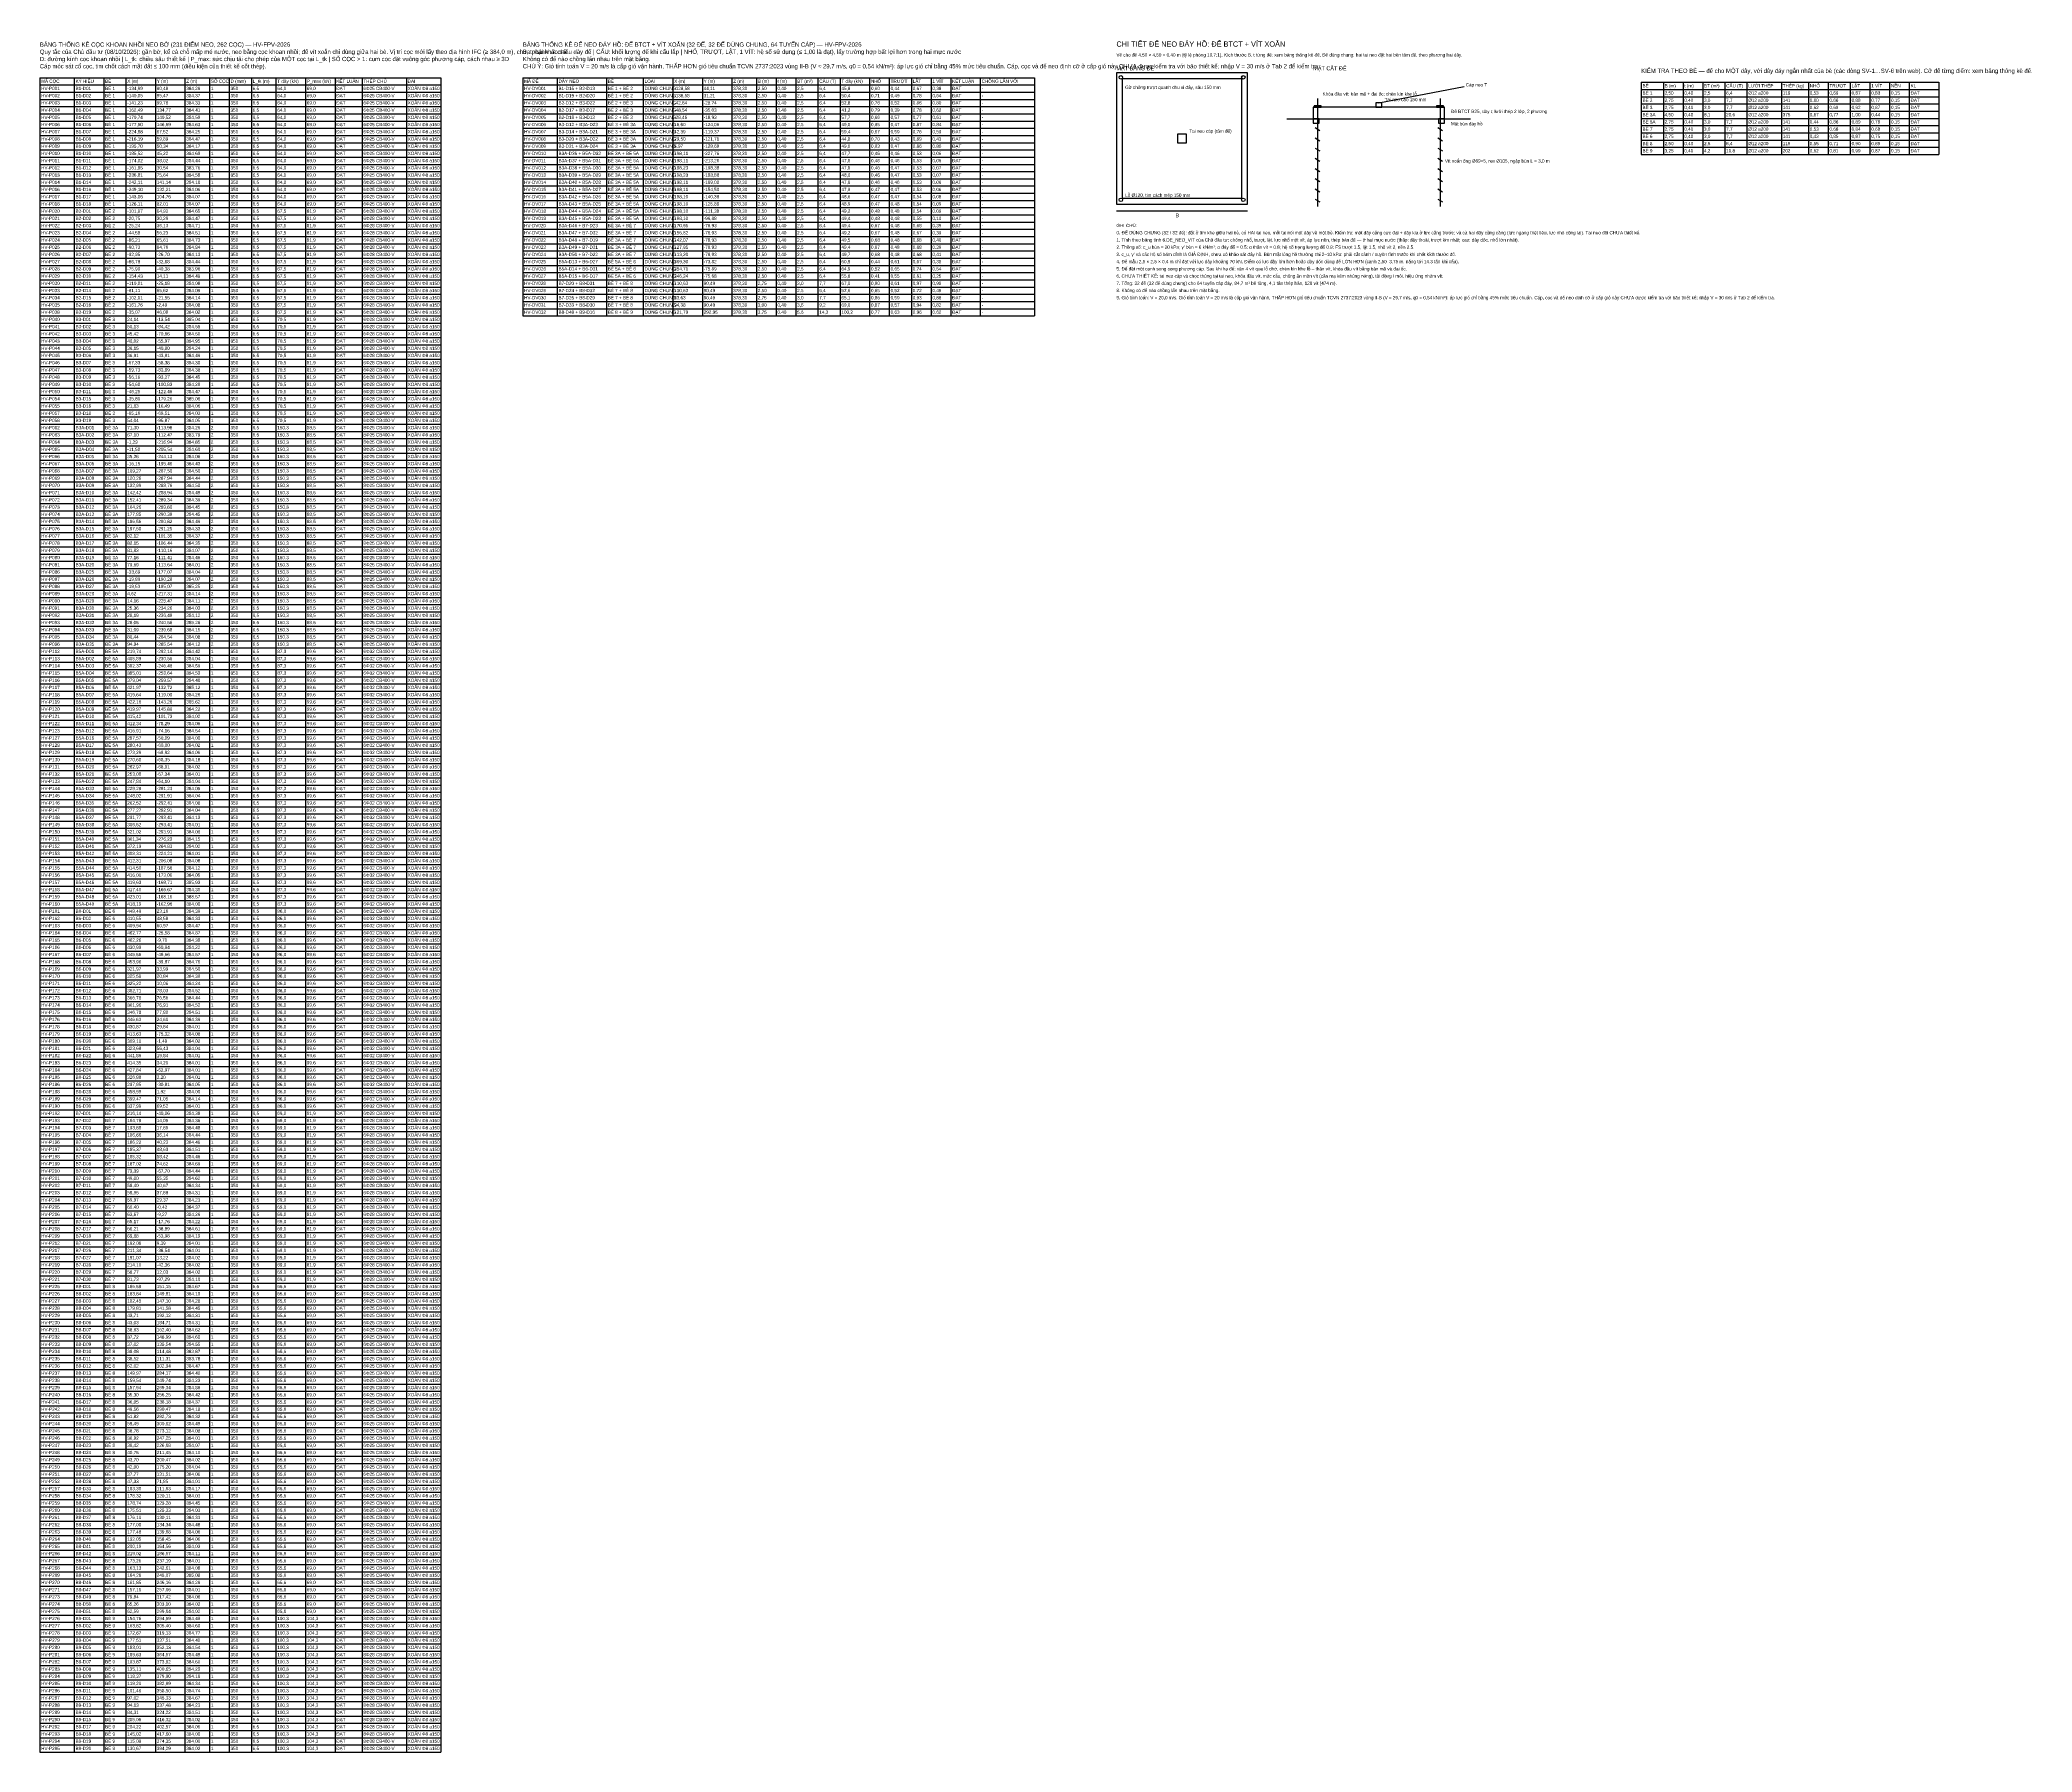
# Model space of a CAD drawing. Header units: metres. Extents: x -250 to 1222, y -294 to 420.
# Drawn here: x 493 to 1222, y -206 to 420 of the extents above; entities that cross this region are included whole.
import ezdxf

# ---------------------------------------------------------------- set-up
doc = ezdxf.new("R2010")
doc.units = ezdxf.units.M
for name, color, linetype in [('07_BANG_THONG_KE_COC_BO', 7, 'CONTINUOUS'), ('08_BANG_THONG_KE_DE_NEO', 7, 'CONTINUOUS'), ('09_CHI_TIET_DE_NEO', 2, 'CONTINUOUS')]:
    doc.layers.add(name, color=color, linetype=linetype)
doc.styles.add('VN', font='arial.ttf')

msp = doc.modelspace()

# ---------------------------------------------------------------- linework, layer by layer
at = {"layer": '07_BANG_THONG_KE_COC_BO'}
for p, q in [((492.77, 406.248), (639.47, 406.248)), ((492.77, 406.248), (492.77, -206.232)), ((492.77, 403.608), (639.47, 403.608)), ((492.77, 400.968), (639.47, 400.968)), ((505.37, 406.248), (505.37, -206.232)), ((516.17, 406.248), (516.17, -206.232)), ((524.27, 406.248), (524.27, -206.232)), ((535.07, 406.248), (535.07, -206.232)), ((545.87, 406.248), (545.87, -206.232)), ((554.87, 406.248), (554.87, -206.232)), ((562.07, 406.248), (562.07, -206.232)), ((570.17, 406.248), (570.17, -206.232)), ((579.17, 406.248), (579.17, -206.232)), ((589.97, 406.248), (589.97, -206.232)), ((600.77, 406.248), (600.77, -206.232)), ((610.67, 406.248), (610.67, -206.232)), ((626.87, 406.248), (626.87, -206.232)), ((639.47, 406.248), (639.47, -206.232)), ((492.77, 398.328), (639.47, 398.328)), ((492.77, 395.688), (639.47, 395.688)), ((492.77, 393.048), (639.47, 393.048)), ((492.77, 390.408), (639.47, 390.408)), ((492.77, 387.768), (639.47, 387.768)), ((492.77, 385.128), (639.47, 385.128)), ((492.77, 382.488), (639.47, 382.488)), ((492.77, 379.848), (639.47, 379.848)), ((492.77, 377.208), (639.47, 377.208)), ((492.77, 374.568), (639.47, 374.568)), ((492.77, 371.928), (639.47, 371.928)), ((492.77, 369.288), (639.47, 369.288)), ((492.77, 366.648), (639.47, 366.648)), ((492.77, 364.008), (639.47, 364.008)), ((492.77, 361.368), (639.47, 361.368)), ((492.77, 358.728), (639.47, 358.728)), ((492.77, 356.088), (639.47, 356.088)), ((492.77, 353.448), (639.47, 353.448)), ((492.77, 350.808), (639.47, 350.808)), ((492.77, 348.168), (639.47, 348.168)), ((492.77, 345.528), (639.47, 345.528)), ((492.77, 342.888), (639.47, 342.888)), ((492.77, 340.248), (639.47, 340.248)), ((492.77, 337.608), (639.47, 337.608)), ((492.77, 334.968), (639.47, 334.968)), ((492.77, 332.328), (639.47, 332.328)), ((492.77, 329.688), (639.47, 329.688)), ((492.77, 327.048), (639.47, 327.048)), ((492.77, 324.408), (639.47, 324.408)), ((492.77, 321.768), (639.47, 321.768)), ((492.77, 319.128), (639.47, 319.128)), ((492.77, 316.488), (639.47, 316.488)), ((492.77, 313.848), (639.47, 313.848)), ((492.77, 311.208), (639.47, 311.208)), ((492.77, 308.568), (639.47, 308.568)), ((492.77, 305.928), (639.47, 305.928)), ((492.77, 303.288), (639.47, 303.288)), ((492.77, 300.648), (639.47, 300.648)), ((492.77, 298.008), (639.47, 298.008)), ((492.77, 295.368), (639.47, 295.368)), ((492.77, 292.728), (639.47, 292.728)), ((492.77, 290.088), (639.47, 290.088)), ((492.77, 287.448), (639.47, 287.448)), ((492.77, 284.808), (639.47, 284.808)), ((492.77, 282.168), (639.47, 282.168)), ((492.77, 279.528), (639.47, 279.528)), ((492.77, 276.888), (639.47, 276.888)), ((492.77, 274.248), (639.47, 274.248)), ((492.77, 271.608), (639.47, 271.608)), ((492.77, 268.968), (639.47, 268.968)), ((492.77, 266.328), (639.47, 266.328)), ((492.77, 263.688), (639.47, 263.688)), ((492.77, 261.048), (639.47, 261.048)), ((492.77, 258.408), (639.47, 258.408)), ((492.77, 255.768), (639.47, 255.768)), ((492.77, 253.128), (639.47, 253.128)), ((492.77, 250.488), (639.47, 250.488)), ((492.77, 247.848), (639.47, 247.848)), ((492.77, 245.208), (639.47, 245.208)), ((492.77, 242.568), (639.47, 242.568)), ((492.77, 239.928), (639.47, 239.928)), ((492.77, 237.288), (639.47, 237.288)), ((492.77, 234.648), (639.47, 234.648)), ((492.77, 232.008), (639.47, 232.008)), ((492.77, 229.368), (639.47, 229.368)), ((492.77, 226.728), (639.47, 226.728)), ((492.77, 224.088), (639.47, 224.088)), ((492.77, 221.448), (639.47, 221.448)), ((492.77, 218.808), (639.47, 218.808)), ((492.77, 216.168), (639.47, 216.168)), ((492.77, 213.528), (639.47, 213.528)), ((492.77, 210.888), (639.47, 210.888)), ((492.77, 208.248), (639.47, 208.248)), ((492.77, 205.608), (639.47, 205.608)), ((492.77, 202.968), (639.47, 202.968)), ((492.77, 200.328), (639.47, 200.328)), ((492.77, 197.688), (639.47, 197.688)), ((492.77, 195.048), (639.47, 195.048)), ((492.77, 192.408), (639.47, 192.408)), ((492.77, 189.768), (639.47, 189.768)), ((492.77, 187.128), (639.47, 187.128)), ((492.77, 184.488), (639.47, 184.488)), ((492.77, 181.848), (639.47, 181.848)), ((492.77, 179.208), (639.47, 179.208)), ((492.77, 176.568), (639.47, 176.568)), ((492.77, 173.928), (639.47, 173.928)), ((492.77, 171.288), (639.47, 171.288)), ((492.77, 168.648), (639.47, 168.648)), ((492.77, 166.008), (639.47, 166.008)), ((492.77, 163.368), (639.47, 163.368)), ((492.77, 160.728), (639.47, 160.728)), ((492.77, 158.088), (639.47, 158.088)), ((492.77, 155.448), (639.47, 155.448)), ((492.77, 152.808), (639.47, 152.808)), ((492.77, 150.168), (639.47, 150.168)), ((492.77, 147.528), (639.47, 147.528)), ((492.77, 144.888), (639.47, 144.888)), ((492.77, 142.248), (639.47, 142.248)), ((492.77, 139.608), (639.47, 139.608)), ((492.77, 136.968), (639.47, 136.968)), ((492.77, 134.328), (639.47, 134.328)), ((492.77, 131.688), (639.47, 131.688)), ((492.77, 129.048), (639.47, 129.048)), ((492.77, 126.408), (639.47, 126.408)), ((492.77, 123.768), (639.47, 123.768)), ((492.77, 121.128), (639.47, 121.128)), ((492.77, 118.488), (639.47, 118.488)), ((492.77, 115.848), (639.47, 115.848)), ((492.77, 113.208), (639.47, 113.208)), ((492.77, 110.568), (639.47, 110.568)), ((492.77, 107.928), (639.47, 107.928)), ((492.77, 105.288), (639.47, 105.288)), ((492.77, 102.648), (639.47, 102.648)), ((492.77, 100.008), (639.47, 100.008)), ((492.77, 97.368), (639.47, 97.368)), ((492.77, 94.728), (639.47, 94.728)), ((492.77, 92.088), (639.47, 92.088)), ((492.77, 89.448), (639.47, 89.448)), ((492.77, 86.808), (639.47, 86.808)), ((492.77, 84.168), (639.47, 84.168)), ((492.77, 81.528), (639.47, 81.528)), ((492.77, 78.888), (639.47, 78.888)), ((492.77, 76.248), (639.47, 76.248)), ((492.77, 73.608), (639.47, 73.608)), ((492.77, 70.968), (639.47, 70.968)), ((492.77, 68.328), (639.47, 68.328)), ((492.77, 65.688), (639.47, 65.688)), ((492.77, 63.048), (639.47, 63.048)), ((492.77, 60.408), (639.47, 60.408)), ((492.77, 57.768), (639.47, 57.768)), ((492.77, 55.128), (639.47, 55.128)), ((492.77, 52.488), (639.47, 52.488)), ((492.77, 49.848), (639.47, 49.848)), ((492.77, 47.208), (639.47, 47.208)), ((492.77, 44.568), (639.47, 44.568)), ((492.77, 41.928), (639.47, 41.928)), ((492.77, 39.288), (639.47, 39.288)), ((492.77, 36.648), (639.47, 36.648)), ((492.77, 34.008), (639.47, 34.008)), ((492.77, 31.368), (639.47, 31.368)), ((492.77, 28.728), (639.47, 28.728)), ((492.77, 26.088), (639.47, 26.088)), ((492.77, 23.448), (639.47, 23.448)), ((492.77, 20.808), (639.47, 20.808)), ((492.77, 18.168), (639.47, 18.168)), ((492.77, 15.528), (639.47, 15.528)), ((492.77, 12.888), (639.47, 12.888)), ((492.77, 10.248), (639.47, 10.248)), ((492.77, 7.608), (639.47, 7.608)), ((492.77, 4.968), (639.47, 4.968)), ((492.77, 2.328), (639.47, 2.328)), ((492.77, -0.312), (639.47, -0.312)), ((492.77, -2.952), (639.47, -2.952)), ((492.77, -5.592), (639.47, -5.592)), ((492.77, -8.232), (639.47, -8.232)), ((492.77, -10.872), (639.47, -10.872)), ((492.77, -13.512), (639.47, -13.512)), ((492.77, -16.152), (639.47, -16.152)), ((492.77, -18.792), (639.47, -18.792)), ((492.77, -21.432), (639.47, -21.432)), ((492.77, -24.072), (639.47, -24.072)), ((492.77, -26.712), (639.47, -26.712)), ((492.77, -29.352), (639.47, -29.352)), ((492.77, -31.992), (639.47, -31.992)), ((492.77, -34.632), (639.47, -34.632)), ((492.77, -37.272), (639.47, -37.272)), ((492.77, -39.912), (639.47, -39.912)), ((492.77, -42.552), (639.47, -42.552)), ((492.77, -45.192), (639.47, -45.192)), ((492.77, -47.832), (639.47, -47.832)), ((492.77, -50.472), (639.47, -50.472)), ((492.77, -53.112), (639.47, -53.112)), ((492.77, -55.752), (639.47, -55.752)), ((492.77, -58.392), (639.47, -58.392)), ((492.77, -61.032), (639.47, -61.032)), ((492.77, -63.672), (639.47, -63.672)), ((492.77, -66.312), (639.47, -66.312)), ((492.77, -68.952), (639.47, -68.952)), ((492.77, -71.592), (639.47, -71.592)), ((492.77, -74.232), (639.47, -74.232)), ((492.77, -76.872), (639.47, -76.872)), ((492.77, -79.512), (639.47, -79.512)), ((492.77, -82.152), (639.47, -82.152)), ((492.77, -84.792), (639.47, -84.792)), ((492.77, -87.432), (639.47, -87.432)), ((492.77, -90.072), (639.47, -90.072)), ((492.77, -92.712), (639.47, -92.712)), ((492.77, -95.352), (639.47, -95.352)), ((492.77, -97.992), (639.47, -97.992)), ((492.77, -100.632), (639.47, -100.632)), ((492.77, -103.272), (639.47, -103.272)), ((492.77, -105.912), (639.47, -105.912)), ((492.77, -108.552), (639.47, -108.552)), ((492.77, -111.192), (639.47, -111.192)), ((492.77, -113.832), (639.47, -113.832)), ((492.77, -116.472), (639.47, -116.472)), ((492.77, -119.112), (639.47, -119.112)), ((492.77, -121.752), (639.47, -121.752)), ((492.77, -124.392), (639.47, -124.392)), ((492.77, -127.032), (639.47, -127.032)), ((492.77, -129.672), (639.47, -129.672)), ((492.77, -132.312), (639.47, -132.312)), ((492.77, -134.952), (639.47, -134.952)), ((492.77, -137.592), (639.47, -137.592)), ((492.77, -140.232), (639.47, -140.232)), ((492.77, -142.872), (639.47, -142.872)), ((492.77, -145.512), (639.47, -145.512)), ((492.77, -148.152), (639.47, -148.152)), ((492.77, -150.792), (639.47, -150.792)), ((492.77, -153.432), (639.47, -153.432)), ((492.77, -156.072), (639.47, -156.072)), ((492.77, -158.712), (639.47, -158.712)), ((492.77, -161.352), (639.47, -161.352)), ((492.77, -163.992), (639.47, -163.992)), ((492.77, -166.632), (639.47, -166.632)), ((492.77, -169.272), (639.47, -169.272)), ((492.77, -171.912), (639.47, -171.912)), ((492.77, -174.552), (639.47, -174.552)), ((492.77, -177.192), (639.47, -177.192)), ((492.77, -179.832), (639.47, -179.832)), ((492.77, -182.472), (639.47, -182.472)), ((492.77, -185.112), (639.47, -185.112)), ((492.77, -187.752), (639.47, -187.752)), ((492.77, -190.392), (639.47, -190.392)), ((492.77, -193.032), (639.47, -193.032)), ((492.77, -195.672), (639.47, -195.672)), ((492.77, -198.312), (639.47, -198.312)), ((492.77, -200.952), (639.47, -200.952)), ((492.77, -203.592), (639.47, -203.592)), ((492.77, -206.232), (639.47, -206.232))]:
    msp.add_line(p, q, dxfattribs=at)
at = {"layer": '08_BANG_THONG_KE_DE_NEO'}
for p, q in [((669.47, 406.248), (856.67, 406.248)), ((669.47, 406.248), (669.47, 319.128)), ((669.47, 403.608), (856.67, 403.608)), ((669.47, 400.968), (856.67, 400.968)), ((682.07, 406.248), (682.07, 319.128)), ((700.07, 406.248), (700.07, 319.128)), ((713.57, 406.248), (713.57, 319.128)), ((724.37, 406.248), (724.37, 319.128)), ((735.17, 406.248), (735.17, 319.128)), ((745.97, 406.248), (745.97, 319.128)), ((754.97, 406.248), (754.97, 319.128)), ((762.17, 406.248), (762.17, 319.128)), ((769.37, 406.248), (769.37, 319.128)), ((777.47, 406.248), (777.47, 319.128)), ((785.57, 406.248), (785.57, 319.128)), ((796.37, 406.248), (796.37, 319.128)), ((803.57, 406.248), (803.57, 319.128)), ((811.67, 406.248), (811.67, 319.128)), ((818.87, 406.248), (818.87, 319.128)), ((826.07, 406.248), (826.07, 319.128)), ((836.87, 406.248), (836.87, 319.128)), ((856.67, 406.248), (856.67, 319.128)), ((669.47, 398.328), (856.67, 398.328)), ((669.47, 395.688), (856.67, 395.688)), ((669.47, 393.048), (856.67, 393.048)), ((669.47, 390.408), (856.67, 390.408)), ((669.47, 387.768), (856.67, 387.768)), ((669.47, 385.128), (856.67, 385.128)), ((669.47, 382.488), (856.67, 382.488)), ((669.47, 379.848), (856.67, 379.848)), ((669.47, 377.208), (856.67, 377.208)), ((669.47, 374.568), (856.67, 374.568)), ((669.47, 371.928), (856.67, 371.928)), ((669.47, 369.288), (856.67, 369.288)), ((669.47, 366.648), (856.67, 366.648)), ((669.47, 364.008), (856.67, 364.008)), ((669.47, 361.368), (856.67, 361.368)), ((669.47, 358.728), (856.67, 358.728)), ((669.47, 356.088), (856.67, 356.088)), ((669.47, 353.448), (856.67, 353.448)), ((669.47, 350.808), (856.67, 350.808)), ((669.47, 348.168), (856.67, 348.168)), ((669.47, 345.528), (856.67, 345.528)), ((669.47, 342.888), (856.67, 342.888)), ((669.47, 340.248), (856.67, 340.248)), ((669.47, 337.608), (856.67, 337.608)), ((669.47, 334.968), (856.67, 334.968)), ((669.47, 332.328), (856.67, 332.328)), ((669.47, 329.688), (856.67, 329.688)), ((669.47, 327.048), (856.67, 327.048)), ((669.47, 324.408), (856.67, 324.408)), ((669.47, 321.768), (856.67, 321.768)), ((669.47, 319.128), (856.67, 319.128))]:
    msp.add_line(p, q, dxfattribs=at)
at = {"layer": '09_CHI_TIET_DE_NEO'}
for p, q in [((934.67, 408), (886.67, 408)), ((886.67, 408), (886.67, 360)), ((932.537, 405.867), (888.803, 405.867)), ((888.803, 405.867), (888.803, 362.133)), ((932.537, 362.133), (932.537, 405.867)), ((934.67, 360), (934.67, 408)), ((982.67, 397.067), (1013.87, 403.067)), ((1078.67, 404.568), (1187.57, 404.568)), ((1078.67, 404.568), (1078.67, 378.168)), ((1078.67, 401.928), (1187.57, 401.928)), ((1086.77, 404.568), (1086.77, 378.168)), ((1093.97, 404.568), (1093.97, 378.168)), ((1101.17, 404.568), (1101.17, 378.168)), ((1109.27, 404.568), (1109.27, 378.168)), ((1117.37, 404.568), (1117.37, 378.168)), ((1129.97, 404.568), (1129.97, 378.168)), ((1139.87, 404.568), (1139.87, 378.168)), ((1147.07, 404.568), (1147.07, 378.168)), ((1155.17, 404.568), (1155.17, 378.168)), ((1162.37, 404.568), (1162.37, 378.168)), ((1169.57, 404.568), (1169.57, 378.168)), ((1176.77, 404.568), (1176.77, 378.168)), ((1187.57, 404.568), (1187.57, 378.168)), ((1006.67, 395.467), (958.67, 395.467)), ((958.67, 395.467), (958.67, 391.2)), ((961.55, 396), (958.99, 396)), ((958.99, 396), (958.99, 395.467)), ((958.99, 395.467), (961.55, 395.467)), ((960.27, 398.667), (960.27, 359.2)), ((961.55, 395.467), (961.55, 396)), ((983.737, 397.067), (981.603, 397.067)), ((981.603, 397.067), (981.603, 395.467)), ((981.603, 395.467), (983.737, 395.467)), ((983.737, 395.467), (983.737, 397.067)), ((1006.35, 396), (1003.79, 396)), ((1003.79, 396), (1003.79, 395.467)), ((1003.79, 395.467), (1006.35, 395.467)), ((1005.07, 398.667), (1005.07, 359.2)), ((1006.35, 395.467), (1006.35, 396)), ((1006.67, 391.2), (1006.67, 395.467)), ((1078.67, 399.288), (1187.57, 399.288)), ((1078.67, 396.648), (1187.57, 396.648)), ((1078.67, 394.008), (1187.57, 394.008)), ((949.07, 391.2), (1016.27, 391.2)), ((958.67, 391.2), (1006.67, 391.2)), ((960.803, 391.2), (958.67, 391.2)), ((958.67, 391.2), (958.67, 389.6)), ((958.67, 389.6), (960.803, 389.6)), ((959.43, 388), (961.11, 386.933)), ((960.803, 389.6), (960.803, 391.2)), ((1004.23, 388), (1005.91, 386.933)), ((1006.67, 391.2), (1004.537, 391.2)), ((1004.537, 391.2), (1004.537, 389.6)), ((1004.537, 389.6), (1006.67, 389.6)), ((1006.67, 389.6), (1006.67, 391.2)), ((1078.67, 391.368), (1187.57, 391.368)), ((1078.67, 388.728), (1187.57, 388.728)), ((912.27, 385.6), (909.07, 385.6)), ((909.07, 385.6), (909.07, 382.4)), ((909.07, 382.4), (912.27, 382.4)), ((912.27, 382.4), (912.27, 385.6)), ((959.43, 384.267), (961.11, 383.2)), ((959.43, 380.533), (961.11, 379.467)), ((1004.23, 384.267), (1005.91, 383.2)), ((1004.23, 380.533), (1005.91, 379.467)), ((1078.67, 386.088), (1187.57, 386.088)), ((1078.67, 383.448), (1187.57, 383.448)), ((1078.67, 380.808), (1187.57, 380.808)), ((959.43, 376.8), (961.11, 375.733)), ((959.43, 373.067), (961.11, 372)), ((1004.23, 376.8), (1005.91, 375.733)), ((1004.23, 373.067), (1005.91, 372)), ((1078.67, 378.168), (1187.57, 378.168)), ((959.43, 369.333), (961.11, 368.267)), ((959.43, 365.6), (961.11, 364.533)), ((1004.23, 369.333), (1005.91, 368.267)), ((1004.23, 365.6), (1005.91, 364.533)), ((886.67, 360), (934.67, 360)), ((886.67, 357.6), (934.67, 357.6)), ((888.803, 362.133), (932.537, 362.133)), ((959.43, 361.867), (961.11, 360.8)), ((1004.23, 361.867), (1005.91, 360.8))]:
    msp.add_line(p, q, dxfattribs=at)
for centre in [(888.27, 406.4), (933.07, 406.4), (888.27, 361.6), (933.07, 361.6)]:
    msp.add_circle(centre, 0.64, dxfattribs=at)

# ---------------------------------------------------------------- texts
at = {"layer": '07_BANG_THONG_KE_COC_BO', "style": 'VN'}
for s, height, p in [('Quy tắc của Chủ đầu tư (08/10/2026): gần bờ, kể cả chỗ mấp mé nước, neo bằng cọc khoan nhồi; đế vít xoắn chỉ dùng giữa hai bè. Vị trí cọc mới lấy theo địa hình IFC (≥ 384,0 m), chưa phải khảo sát.', 1.56, (492.77, 414.96)), ('BẢNG THỐNG KÊ CỌC KHOAN NHỒI NEO BỜ (231 ĐIỂM NEO, 262 CỌC) — HV-FPV-2026', 1.56, (492.77, 417.6)), ('Cáp móc sát cổ cọc, tim chốt cách mặt đất ≤ 100 mm (điều kiện của thiết kế cốt thép).', 1.56, (492.77, 409.68)), ('D: đường kính cọc khoan nhồi | L_tk: chiều sâu thiết kế | P_max: sức chịu tải cho phép của MỘT cọc tại L_tk | SỐ CỌC > 1: cụm cọc đặt vuông góc phương cáp, cách nhau ≥ 3D', 1.56, (492.77, 412.32)), ('MÃ CỌC', 1.2, (493.25, 404.376)), ('HV-P001', 1.2, (493.25, 401.736)), ('KÝ HIỆU', 1.2, (505.85, 404.376)), ('B1-D01', 1.2, (505.85, 401.736)), ('BÈ', 1.2, (516.65, 404.376)), ('BÈ 1', 1.2, (516.65, 401.736)), ('X (m)', 1.2, (524.75, 404.376)), ('-134,99', 1.2, (524.75, 401.736)), ('Y (m)', 1.2, (535.55, 404.376)), ('90,48', 1.2, (535.55, 401.736)), ('Z (m)', 1.2, (546.35, 404.376)), ('384,29', 1.2, (546.35, 401.736)), ('SỐ CỌC', 1.2, (555.35, 404.376)), ('1', 1.2, (555.35, 401.736)), ('350', 1.2, (562.55, 401.736)), ('D (mm)', 1.2, (562.55, 404.376)), ('6,5', 1.2, (570.65, 401.736)), ('L_tk (m)', 1.2, (570.65, 404.376)), ('T dây (kN)', 1.2, (579.65, 404.376)), ('64,0', 1.2, (579.65, 401.736)), ('69,0', 1.2, (590.45, 401.736)), ('P_max (kN)', 1.2, (590.45, 404.376)), ('ĐẠT', 1.2, (601.25, 401.736)), ('KẾT LUẬN', 1.2, (601.25, 404.376)), ('THÉP CHỦ', 1.2, (611.15, 404.376)), ('6Φ25 CB400-V', 1.2, (611.15, 401.736)), ('ĐAI', 1.2, (627.35, 404.376)), ('XOẮN Φ8 a150', 1.2, (627.35, 401.736)), ('HV-P002', 1.2, (493.25, 399.096)), ('HV-P003', 1.2, (493.25, 396.456)), ('HV-P004', 1.2, (493.25, 393.816)), ('B1-D02', 1.2, (505.85, 399.096)), ('B1-D03', 1.2, (505.85, 396.456)), ('B1-D04', 1.2, (505.85, 393.816)), ('BÈ 1', 1.2, (516.65, 399.096)), ('BÈ 1', 1.2, (516.65, 396.456)), ('BÈ 1', 1.2, (516.65, 393.816)), ('-140,05', 1.2, (524.75, 399.096)), ('-141,23', 1.2, (524.75, 396.456)), ('-162,49', 1.2, (524.75, 393.816)), ('95,47', 1.2, (535.55, 399.096)), ('99,78', 1.2, (535.55, 396.456)), ('134,77', 1.2, (535.55, 393.816)), ('384,37', 1.2, (546.35, 399.096)), ('384,33', 1.2, (546.35, 396.456)), ('384,41', 1.2, (546.35, 393.816)), ('1', 1.2, (555.35, 399.096)), ('1', 1.2, (555.35, 396.456)), ('1', 1.2, (555.35, 393.816)), ('350', 1.2, (562.55, 399.096)), ('350', 1.2, (562.55, 396.456)), ('350', 1.2, (562.55, 393.816)), ('6,5', 1.2, (570.65, 399.096)), ('6,5', 1.2, (570.65, 396.456)), ('6,5', 1.2, (570.65, 393.816)), ('64,0', 1.2, (579.65, 399.096)), ('64,0', 1.2, (579.65, 396.456)), ('64,0', 1.2, (579.65, 393.816)), ('69,0', 1.2, (590.45, 399.096)), ('69,0', 1.2, (590.45, 396.456)), ('69,0', 1.2, (590.45, 393.816)), ('ĐẠT', 1.2, (601.25, 399.096)), ('ĐẠT', 1.2, (601.25, 396.456)), ('ĐẠT', 1.2, (601.25, 393.816)), ('6Φ25 CB400-V', 1.2, (611.15, 399.096)), ('6Φ25 CB400-V', 1.2, (611.15, 396.456)), ('6Φ25 CB400-V', 1.2, (611.15, 393.816)), ('XOẮN Φ8 a150', 1.2, (627.35, 399.096)), ('XOẮN Φ8 a150', 1.2, (627.35, 396.456)), ('XOẮN Φ8 a150', 1.2, (627.35, 393.816)), ('HV-P005', 1.2, (493.25, 391.176)), ('HV-P006', 1.2, (493.25, 388.536)), ('HV-P007', 1.2, (493.25, 385.896)), ('B1-D05', 1.2, (505.85, 391.176)), ('B1-D06', 1.2, (505.85, 388.536)), ('B1-D07', 1.2, (505.85, 385.896)), ('BÈ 1', 1.2, (516.65, 391.176)), ('BÈ 1', 1.2, (516.65, 388.536)), ('BÈ 1', 1.2, (516.65, 385.896)), ('-170,74', 1.2, (524.75, 391.176)), ('-177,50', 1.2, (524.75, 388.536)), ('-224,88', 1.2, (524.75, 385.896)), ('67,52', 1.2, (535.55, 385.896)), ('140,52', 1.2, (535.55, 391.176)), ('146,69', 1.2, (535.55, 388.536)), ('384,59', 1.2, (546.35, 391.176)), ('384,63', 1.2, (546.35, 388.536)), ('384,25', 1.2, (546.35, 385.896)), ('1', 1.2, (555.35, 391.176)), ('1', 1.2, (555.35, 388.536)), ('1', 1.2, (555.35, 385.896)), ('350', 1.2, (562.55, 391.176)), ('350', 1.2, (562.55, 388.536)), ('350', 1.2, (562.55, 385.896)), ('6,5', 1.2, (570.65, 391.176)), ('6,5', 1.2, (570.65, 388.536)), ('6,5', 1.2, (570.65, 385.896)), ('64,0', 1.2, (579.65, 391.176)), ('64,0', 1.2, (579.65, 388.536)), ('64,0', 1.2, (579.65, 385.896)), ('69,0', 1.2, (590.45, 391.176)), ('69,0', 1.2, (590.45, 388.536)), ('69,0', 1.2, (590.45, 385.896)), ('ĐẠT', 1.2, (601.25, 391.176)), ('ĐẠT', 1.2, (601.25, 388.536)), ('ĐẠT', 1.2, (601.25, 385.896)), ('6Φ25 CB400-V', 1.2, (611.15, 391.176)), ('6Φ25 CB400-V', 1.2, (611.15, 388.536)), ('6Φ25 CB400-V', 1.2, (611.15, 385.896)), ('XOẮN Φ8 a150', 1.2, (627.35, 391.176)), ('XOẮN Φ8 a150', 1.2, (627.35, 388.536)), ('XOẮN Φ8 a150', 1.2, (627.35, 385.896)), ('HV-P008', 1.2, (493.25, 383.256)), ('HV-P009', 1.2, (493.25, 380.616)), ('HV-P010', 1.2, (493.25, 377.976)), ('B1-D08', 1.2, (505.85, 383.256)), ('B1-D09', 1.2, (505.85, 380.616)), ('B1-D10', 1.2, (505.85, 377.976)), ('BÈ 1', 1.2, (516.65, 383.256)), ('BÈ 1', 1.2, (516.65, 380.616)), ('BÈ 1', 1.2, (516.65, 377.976)), ('-216,19', 1.2, (524.75, 383.256)), ('-195,70', 1.2, (524.75, 380.616)), ('-185,52', 1.2, (524.75, 377.976)), ('45,22', 1.2, (535.55, 377.976)), ('59,89', 1.2, (535.55, 383.256)), ('50,34', 1.2, (535.55, 380.616)), ('384,47', 1.2, (546.35, 383.256)), ('384,17', 1.2, (546.35, 380.616)), ('384,69', 1.2, (546.35, 377.976)), ('1', 1.2, (555.35, 383.256)), ('1', 1.2, (555.35, 380.616)), ('1', 1.2, (555.35, 377.976)), ('350', 1.2, (562.55, 383.256)), ('350', 1.2, (562.55, 380.616)), ('350', 1.2, (562.55, 377.976)), ('6,5', 1.2, (570.65, 383.256)), ('6,5', 1.2, (570.65, 380.616)), ('6,5', 1.2, (570.65, 377.976)), ('64,0', 1.2, (579.65, 383.256)), ('64,0', 1.2, (579.65, 380.616)), ('64,0', 1.2, (579.65, 377.976)), ('69,0', 1.2, (590.45, 383.256)), ('69,0', 1.2, (590.45, 380.616)), ('69,0', 1.2, (590.45, 377.976)), ('ĐẠT', 1.2, (601.25, 383.256)), ('ĐẠT', 1.2, (601.25, 380.616)), ('ĐẠT', 1.2, (601.25, 377.976)), ('6Φ25 CB400-V', 1.2, (611.15, 383.256)), ('6Φ25 CB400-V', 1.2, (611.15, 380.616)), ('6Φ25 CB400-V', 1.2, (611.15, 377.976)), ('XOẮN Φ8 a150', 1.2, (627.35, 383.256)), ('XOẮN Φ8 a150', 1.2, (627.35, 380.616)), ('XOẮN Φ8 a150', 1.2, (627.35, 377.976)), ('HV-P011', 1.2, (493.25, 375.336)), ('HV-P012', 1.2, (493.25, 372.696)), ('B1-D11', 1.2, (505.85, 375.336)), ('B1-D12', 1.2, (505.85, 372.696)), ('BÈ 1', 1.2, (516.65, 375.336)), ('BÈ 1', 1.2, (516.65, 372.696)), ('-174,02', 1.2, (524.75, 375.336)), ('-161,95', 1.2, (524.75, 372.696)), ('38,02', 1.2, (535.55, 375.336)), ('30,54', 1.2, (535.55, 372.696)), ('384,44', 1.2, (546.35, 375.336)), ('383,76', 1.2, (546.35, 372.696)), ('1', 1.2, (555.35, 375.336)), ('1', 1.2, (555.35, 372.696)), ('350', 1.2, (562.55, 375.336)), ('350', 1.2, (562.55, 372.696)), ('6,5', 1.2, (570.65, 375.336)), ('6,5', 1.2, (570.65, 372.696)), ('64,0', 1.2, (579.65, 375.336)), ('64,0', 1.2, (579.65, 372.696)), ('69,0', 1.2, (590.45, 375.336)), ('69,0', 1.2, (590.45, 372.696)), ('ĐẠT', 1.2, (601.25, 375.336)), ('ĐẠT', 1.2, (601.25, 372.696)), ('6Φ25 CB400-V', 1.2, (611.15, 375.336)), ('6Φ25 CB400-V', 1.2, (611.15, 372.696)), ('XOẮN Φ8 a150', 1.2, (627.35, 375.336)), ('XOẮN Φ8 a150', 1.2, (627.35, 372.696)), ('HV-P013', 1.2, (493.25, 370.056)), ('HV-P014', 1.2, (493.25, 367.416)), ('HV-P016', 1.2, (493.25, 364.776)), ('B1-D13', 1.2, (505.85, 370.056)), ('B1-D14', 1.2, (505.85, 367.416)), ('B1-D16', 1.2, (505.85, 364.776)), ('BÈ 1', 1.2, (516.65, 370.056)), ('BÈ 1', 1.2, (516.65, 367.416)), ('BÈ 1', 1.2, (516.65, 364.776)), ('-236,81', 1.2, (524.75, 370.056)), ('-242,11', 1.2, (524.75, 367.416)), ('-249,10', 1.2, (524.75, 364.776)), ('75,64', 1.2, (535.55, 370.056)), ('141,14', 1.2, (535.55, 367.416)), ('132,21', 1.2, (535.55, 364.776)), ('384,58', 1.2, (546.35, 370.056)), ('384,18', 1.2, (546.35, 367.416)), ('384,06', 1.2, (546.35, 364.776)), ('1', 1.2, (555.35, 370.056)), ('1', 1.2, (555.35, 367.416)), ('1', 1.2, (555.35, 364.776)), ('350', 1.2, (562.55, 370.056)), ('350', 1.2, (562.55, 367.416)), ('350', 1.2, (562.55, 364.776)), ('6,5', 1.2, (570.65, 370.056)), ('6,5', 1.2, (570.65, 367.416)), ('6,5', 1.2, (570.65, 364.776)), ('64,0', 1.2, (579.65, 370.056)), ('64,0', 1.2, (579.65, 367.416)), ('64,0', 1.2, (579.65, 364.776)), ('69,0', 1.2, (590.45, 370.056)), ('69,0', 1.2, (590.45, 367.416)), ('69,0', 1.2, (590.45, 364.776)), ('ĐẠT', 1.2, (601.25, 370.056)), ('ĐẠT', 1.2, (601.25, 367.416)), ('ĐẠT', 1.2, (601.25, 364.776)), ('6Φ25 CB400-V', 1.2, (611.15, 370.056)), ('6Φ25 CB400-V', 1.2, (611.15, 367.416)), ('6Φ25 CB400-V', 1.2, (611.15, 364.776)), ('XOẮN Φ8 a150', 1.2, (627.35, 370.056)), ('XOẮN Φ8 a150', 1.2, (627.35, 367.416)), ('XOẮN Φ8 a150', 1.2, (627.35, 364.776)), ('HV-P017', 1.2, (493.25, 362.136)), ('HV-P018', 1.2, (493.25, 359.496)), ('HV-P020', 1.2, (493.25, 356.856)), ('B1-D17', 1.2, (505.85, 362.136)), ('B1-D18', 1.2, (505.85, 359.496)), ('B2-D01', 1.2, (505.85, 356.856)), ('BÈ 1', 1.2, (516.65, 362.136)), ('BÈ 1', 1.2, (516.65, 359.496)), ('BÈ 2', 1.2, (516.65, 356.856)), ('-143,06', 1.2, (524.75, 362.136)), ('-126,11', 1.2, (524.75, 359.496)), ('-101,87', 1.2, (524.75, 356.856)), ('82,01', 1.2, (535.55, 359.496)), ('64,92', 1.2, (535.55, 356.856)), ('104,76', 1.2, (535.55, 362.136)), ('384,07', 1.2, (546.35, 362.136)), ('384,07', 1.2, (546.35, 359.496)), ('384,65', 1.2, (546.35, 356.856)), ('1', 1.2, (555.35, 362.136)), ('1', 1.2, (555.35, 359.496)), ('1', 1.2, (555.35, 356.856)), ('350', 1.2, (562.55, 362.136)), ('350', 1.2, (562.55, 359.496)), ('350', 1.2, (562.55, 356.856)), ('6,5', 1.2, (570.65, 362.136)), ('6,5', 1.2, (570.65, 359.496)), ('6,5', 1.2, (570.65, 356.856)), ('64,0', 1.2, (579.65, 362.136)), ('64,0', 1.2, (579.65, 359.496)), ('67,5', 1.2, (579.65, 356.856)), ('81,9', 1.2, (590.45, 356.856)), ('69,0', 1.2, (590.45, 362.136)), ('69,0', 1.2, (590.45, 359.496)), ('ĐẠT', 1.2, (601.25, 362.136)), ('ĐẠT', 1.2, (601.25, 359.496)), ('ĐẠT', 1.2, (601.25, 356.856)), ('6Φ25 CB400-V', 1.2, (611.15, 362.136)), ('6Φ25 CB400-V', 1.2, (611.15, 359.496)), ('6Φ28 CB400-V', 1.2, (611.15, 356.856)), ('XOẮN Φ8 a150', 1.2, (627.35, 362.136)), ('XOẮN Φ8 a150', 1.2, (627.35, 359.496)), ('XOẮN Φ8 a150', 1.2, (627.35, 356.856)), ('HV-P021', 1.2, (493.25, 354.216)), ('HV-P022', 1.2, (493.25, 351.576)), ('HV-P023', 1.2, (493.25, 348.936)), ('B2-D02', 1.2, (505.85, 354.216)), ('B2-D03', 1.2, (505.85, 351.576)), ('B2-D04', 1.2, (505.85, 348.936)), ('BÈ 2', 1.2, (516.65, 354.216)), ('BÈ 2', 1.2, (516.65, 351.576)), ('BÈ 2', 1.2, (516.65, 348.936)), ('-20,75', 1.2, (524.75, 354.216)), ('-25,24', 1.2, (524.75, 351.576)), ('-44,58', 1.2, (524.75, 348.936)), ('30,29', 1.2, (535.55, 354.216)), ('36,13', 1.2, (535.55, 351.576)), ('56,23', 1.2, (535.55, 348.936)), ('384,47', 1.2, (546.35, 354.216)), ('384,71', 1.2, (546.35, 351.576)), ('384,51', 1.2, (546.35, 348.936)), ('1', 1.2, (555.35, 354.216)), ('1', 1.2, (555.35, 351.576)), ('1', 1.2, (555.35, 348.936)), ('350', 1.2, (562.55, 354.216)), ('350', 1.2, (562.55, 351.576)), ('350', 1.2, (562.55, 348.936)), ('6,5', 1.2, (570.65, 354.216)), ('6,5', 1.2, (570.65, 351.576)), ('6,5', 1.2, (570.65, 348.936)), ('67,5', 1.2, (579.65, 354.216)), ('67,5', 1.2, (579.65, 351.576)), ('67,5', 1.2, (579.65, 348.936)), ('81,9', 1.2, (590.45, 354.216)), ('81,9', 1.2, (590.45, 351.576)), ('81,9', 1.2, (590.45, 348.936)), ('ĐẠT', 1.2, (601.25, 354.216)), ('ĐẠT', 1.2, (601.25, 351.576)), ('ĐẠT', 1.2, (601.25, 348.936)), ('6Φ28 CB400-V', 1.2, (611.15, 354.216)), ('6Φ28 CB400-V', 1.2, (611.15, 351.576)), ('6Φ28 CB400-V', 1.2, (611.15, 348.936)), ('XOẮN Φ8 a150', 1.2, (627.35, 354.216)), ('XOẮN Φ8 a150', 1.2, (627.35, 351.576)), ('XOẮN Φ8 a150', 1.2, (627.35, 348.936)), ('HV-P024', 1.2, (493.25, 346.296)), ('HV-P025', 1.2, (493.25, 343.656)), ('B2-D05', 1.2, (505.85, 346.296)), ('B2-D06', 1.2, (505.85, 343.656)), ('BÈ 2', 1.2, (516.65, 346.296)), ('BÈ 2', 1.2, (516.65, 343.656)), ('-86,21', 1.2, (524.75, 346.296)), ('-90,73', 1.2, (524.75, 343.656)), ('65,61', 1.2, (535.55, 346.296)), ('64,76', 1.2, (535.55, 343.656)), ('384,73', 1.2, (546.35, 346.296)), ('384,84', 1.2, (546.35, 343.656)), ('1', 1.2, (555.35, 346.296)), ('1', 1.2, (555.35, 343.656)), ('350', 1.2, (562.55, 346.296)), ('350', 1.2, (562.55, 343.656)), ('6,5', 1.2, (570.65, 346.296)), ('6,5', 1.2, (570.65, 343.656)), ('67,5', 1.2, (579.65, 346.296)), ('67,5', 1.2, (579.65, 343.656)), ('81,9', 1.2, (590.45, 346.296)), ('81,9', 1.2, (590.45, 343.656)), ('ĐẠT', 1.2, (601.25, 346.296)), ('ĐẠT', 1.2, (601.25, 343.656)), ('6Φ28 CB400-V', 1.2, (611.15, 346.296)), ('6Φ28 CB400-V', 1.2, (611.15, 343.656)), ('XOẮN Φ8 a150', 1.2, (627.35, 346.296)), ('XOẮN Φ8 a150', 1.2, (627.35, 343.656)), ('HV-P026', 1.2, (493.25, 341.016)), ('HV-P027', 1.2, (493.25, 338.376)), ('HV-P028', 1.2, (493.25, 335.736)), ('B2-D07', 1.2, (505.85, 341.016)), ('B2-D08', 1.2, (505.85, 338.376)), ('B2-D09', 1.2, (505.85, 335.736)), ('BÈ 2', 1.2, (516.65, 341.016)), ('BÈ 2', 1.2, (516.65, 338.376)), ('BÈ 2', 1.2, (516.65, 335.736)), ('-92,95', 1.2, (524.75, 341.016)), ('-86,78', 1.2, (524.75, 338.376)), ('-75,90', 1.2, (524.75, 335.736)), ('-26,70', 1.2, (535.55, 341.016)), ('-32,68', 1.2, (535.55, 338.376)), ('-40,38', 1.2, (535.55, 335.736)), ('384,13', 1.2, (546.35, 341.016)), ('384,44', 1.2, (546.35, 338.376)), ('383,96', 1.2, (546.35, 335.736)), ('1', 1.2, (555.35, 341.016)), ('1', 1.2, (555.35, 338.376)), ('1', 1.2, (555.35, 335.736)), ('350', 1.2, (562.55, 341.016)), ('350', 1.2, (562.55, 338.376)), ('350', 1.2, (562.55, 335.736)), ('6,5', 1.2, (570.65, 341.016)), ('6,5', 1.2, (570.65, 338.376)), ('6,5', 1.2, (570.65, 335.736)), ('67,5', 1.2, (579.65, 341.016)), ('67,5', 1.2, (579.65, 338.376)), ('67,5', 1.2, (579.65, 335.736)), ('81,9', 1.2, (590.45, 341.016)), ('81,9', 1.2, (590.45, 338.376)), ('81,9', 1.2, (590.45, 335.736)), ('ĐẠT', 1.2, (601.25, 341.016)), ('ĐẠT', 1.2, (601.25, 338.376)), ('ĐẠT', 1.2, (601.25, 335.736)), ('6Φ28 CB400-V', 1.2, (611.15, 341.016)), ('6Φ28 CB400-V', 1.2, (611.15, 338.376)), ('6Φ28 CB400-V', 1.2, (611.15, 335.736)), ('XOẮN Φ8 a150', 1.2, (627.35, 341.016)), ('XOẮN Φ8 a150', 1.2, (627.35, 338.376)), ('XOẮN Φ8 a150', 1.2, (627.35, 335.736)), ('HV-P029', 1.2, (493.25, 333.096)), ('HV-P030', 1.2, (493.25, 330.456)), ('HV-P033', 1.2, (493.25, 327.816)), ('B2-D10', 1.2, (505.85, 333.096)), ('B2-D11', 1.2, (505.85, 330.456)), ('B2-D14', 1.2, (505.85, 327.816)), ('BÈ 2', 1.2, (516.65, 333.096)), ('BÈ 2', 1.2, (516.65, 330.456)), ('BÈ 2', 1.2, (516.65, 327.816)), ('-154,43', 1.2, (524.75, 333.096)), ('-110,01', 1.2, (524.75, 330.456)), ('-81,11', 1.2, (524.75, 327.816)), ('-25,18', 1.2, (535.55, 330.456)), ('65,62', 1.2, (535.55, 327.816)), ('14,11', 1.2, (535.55, 333.096)), ('384,49', 1.2, (546.35, 333.096)), ('384,08', 1.2, (546.35, 330.456)), ('384,09', 1.2, (546.35, 327.816)), ('1', 1.2, (555.35, 333.096)), ('1', 1.2, (555.35, 330.456)), ('1', 1.2, (555.35, 327.816)), ('350', 1.2, (562.55, 333.096)), ('350', 1.2, (562.55, 330.456)), ('350', 1.2, (562.55, 327.816)), ('6,5', 1.2, (570.65, 333.096)), ('6,5', 1.2, (570.65, 330.456)), ('6,5', 1.2, (570.65, 327.816)), ('67,5', 1.2, (579.65, 333.096)), ('67,5', 1.2, (579.65, 330.456)), ('67,5', 1.2, (579.65, 327.816)), ('81,9', 1.2, (590.45, 333.096)), ('81,9', 1.2, (590.45, 330.456)), ('81,9', 1.2, (590.45, 327.816)), ('ĐẠT', 1.2, (601.25, 333.096)), ('ĐẠT', 1.2, (601.25, 330.456)), ('ĐẠT', 1.2, (601.25, 327.816)), ('6Φ28 CB400-V', 1.2, (611.15, 333.096)), ('6Φ28 CB400-V', 1.2, (611.15, 330.456)), ('6Φ28 CB400-V', 1.2, (611.15, 327.816)), ('XOẮN Φ8 a150', 1.2, (627.35, 333.096)), ('XOẮN Φ8 a150', 1.2, (627.35, 330.456)), ('XOẮN Φ8 a150', 1.2, (627.35, 327.816)), ('HV-P034', 1.2, (493.25, 325.176)), ('HV-P035', 1.2, (493.25, 322.536)), ('HV-P038', 1.2, (493.25, 319.896)), ('B2-D15', 1.2, (505.85, 325.176)), ('B2-D16', 1.2, (505.85, 322.536)), ('B2-D19', 1.2, (505.85, 319.896)), ('BÈ 2', 1.2, (516.65, 325.176)), ('BÈ 2', 1.2, (516.65, 322.536)), ('BÈ 2', 1.2, (516.65, 319.896)), ('-102,01', 1.2, (524.75, 325.176)), ('-161,76', 1.2, (524.75, 322.536)), ('-35,07', 1.2, (524.75, 319.896)), ('46,08', 1.2, (535.55, 319.896)), ('-21,55', 1.2, (535.55, 325.176)), ('-2,49', 1.2, (535.55, 322.536)), ('384,14', 1.2, (546.35, 325.176)), ('384,08', 1.2, (546.35, 322.536)), ('384,02', 1.2, (546.35, 319.896)), ('1', 1.2, (555.35, 325.176)), ('1', 1.2, (555.35, 322.536)), ('1', 1.2, (555.35, 319.896)), ('350', 1.2, (562.55, 325.176)), ('350', 1.2, (562.55, 322.536)), ('350', 1.2, (562.55, 319.896)), ('6,5', 1.2, (570.65, 325.176)), ('6,5', 1.2, (570.65, 322.536)), ('6,5', 1.2, (570.65, 319.896)), ('67,5', 1.2, (579.65, 325.176)), ('67,5', 1.2, (579.65, 322.536)), ('67,5', 1.2, (579.65, 319.896)), ('81,9', 1.2, (590.45, 325.176)), ('81,9', 1.2, (590.45, 322.536)), ('81,9', 1.2, (590.45, 319.896)), ('ĐẠT', 1.2, (601.25, 325.176)), ('ĐẠT', 1.2, (601.25, 322.536)), ('ĐẠT', 1.2, (601.25, 319.896)), ('6Φ28 CB400-V', 1.2, (611.15, 325.176)), ('6Φ28 CB400-V', 1.2, (611.15, 322.536)), ('6Φ28 CB400-V', 1.2, (611.15, 319.896)), ('XOẮN Φ8 a150', 1.2, (627.35, 325.176)), ('XOẮN Φ8 a150', 1.2, (627.35, 322.536)), ('XOẮN Φ8 a150', 1.2, (627.35, 319.896)), ('HV-P040', 1.2, (493.25, 317.256)), ('HV-P041', 1.2, (493.25, 314.616)), ('B3-D01', 1.2, (505.85, 317.256)), ('B3-D02', 1.2, (505.85, 314.616)), ('BÈ 3', 1.2, (516.65, 317.256)), ('BÈ 3', 1.2, (516.65, 314.616)), ('BÈ 3', 1.2, (516.65, 311.976)), ('50,13', 1.2, (524.75, 314.616)), ('24,14', 1.2, (524.75, 317.256)), ('-13,54', 1.2, (535.55, 317.256)), ('-84,42', 1.2, (535.55, 314.616)), ('385,04', 1.2, (546.35, 317.256)), ('384,55', 1.2, (546.35, 314.616)), ('1', 1.2, (555.35, 317.256)), ('1', 1.2, (555.35, 314.616)), ('350', 1.2, (562.55, 317.256)), ('350', 1.2, (562.55, 314.616)), ('6,5', 1.2, (570.65, 317.256)), ('6,5', 1.2, (570.65, 314.616)), ('70,5', 1.2, (579.65, 317.256)), ('70,5', 1.2, (579.65, 314.616)), ('81,9', 1.2, (590.45, 317.256)), ('81,9', 1.2, (590.45, 314.616)), ('ĐẠT', 1.2, (601.25, 317.256)), ('ĐẠT', 1.2, (601.25, 314.616)), ('6Φ28 CB400-V', 1.2, (611.15, 317.256)), ('6Φ28 CB400-V', 1.2, (611.15, 314.616)), ('XOẮN Φ8 a150', 1.2, (627.35, 317.256)), ('XOẮN Φ8 a150', 1.2, (627.35, 314.616)), ('XOẮN Φ8 a150', 1.2, (627.35, 311.976)), ('HV-P042', 1.2, (493.25, 311.976)), ('HV-P043', 1.2, (493.25, 309.336)), ('HV-P044', 1.2, (493.25, 306.696)), ('B3-D03', 1.2, (505.85, 311.976)), ('B3-D04', 1.2, (505.85, 309.336)), ('B3-D05', 1.2, (505.85, 306.696)), ('BÈ 3', 1.2, (516.65, 309.336)), ('BÈ 3', 1.2, (516.65, 306.696)), ('45,42', 1.2, (524.75, 311.976)), ('40,02', 1.2, (524.75, 309.336)), ('36,15', 1.2, (524.75, 306.696)), ('-70,66', 1.2, (535.55, 311.976)), ('-55,97', 1.2, (535.55, 309.336)), ('-40,80', 1.2, (535.55, 306.696)), ('384,50', 1.2, (546.35, 311.976)), ('384,95', 1.2, (546.35, 309.336)), ('384,24', 1.2, (546.35, 306.696)), ('1', 1.2, (555.35, 311.976)), ('1', 1.2, (555.35, 309.336)), ('1', 1.2, (555.35, 306.696)), ('350', 1.2, (562.55, 311.976)), ('350', 1.2, (562.55, 309.336)), ('350', 1.2, (562.55, 306.696)), ('6,5', 1.2, (570.65, 311.976)), ('6,5', 1.2, (570.65, 309.336)), ('6,5', 1.2, (570.65, 306.696)), ('70,5', 1.2, (579.65, 311.976)), ('70,5', 1.2, (579.65, 309.336)), ('70,5', 1.2, (579.65, 306.696)), ('81,9', 1.2, (590.45, 311.976)), ('81,9', 1.2, (590.45, 309.336)), ('81,9', 1.2, (590.45, 306.696)), ('ĐẠT', 1.2, (601.25, 311.976)), ('ĐẠT', 1.2, (601.25, 309.336)), ('ĐẠT', 1.2, (601.25, 306.696)), ('6Φ28 CB400-V', 1.2, (611.15, 311.976)), ('6Φ28 CB400-V', 1.2, (611.15, 309.336)), ('6Φ28 CB400-V', 1.2, (611.15, 306.696)), ('XOẮN Φ8 a150', 1.2, (627.35, 309.336)), ('XOẮN Φ8 a150', 1.2, (627.35, 306.696)), ('HV-P045', 1.2, (493.25, 304.056)), ('HV-P046', 1.2, (493.25, 301.416)), ('HV-P047', 1.2, (493.25, 298.776)), ('B3-D06', 1.2, (505.85, 304.056)), ('B3-D07', 1.2, (505.85, 301.416)), ('B3-D08', 1.2, (505.85, 298.776)), ('BÈ 3', 1.2, (516.65, 304.056)), ('BÈ 3', 1.2, (516.65, 301.416)), ('BÈ 3', 1.2, (516.65, 298.776)), ('36,91', 1.2, (524.75, 304.056)), ('-67,33', 1.2, (524.75, 301.416)), ('-59,73', 1.2, (524.75, 298.776)), ('-43,91', 1.2, (535.55, 304.056)), ('-58,38', 1.2, (535.55, 301.416)), ('-83,89', 1.2, (535.55, 298.776)), ('384,49', 1.2, (546.35, 304.056)), ('384,30', 1.2, (546.35, 301.416)), ('384,38', 1.2, (546.35, 298.776)), ('1', 1.2, (555.35, 304.056)), ('1', 1.2, (555.35, 301.416)), ('1', 1.2, (555.35, 298.776)), ('350', 1.2, (562.55, 304.056)), ('350', 1.2, (562.55, 301.416)), ('350', 1.2, (562.55, 298.776)), ('6,5', 1.2, (570.65, 304.056)), ('6,5', 1.2, (570.65, 301.416)), ('6,5', 1.2, (570.65, 298.776)), ('70,5', 1.2, (579.65, 304.056)), ('70,5', 1.2, (579.65, 301.416)), ('70,5', 1.2, (579.65, 298.776)), ('81,9', 1.2, (590.45, 304.056)), ('81,9', 1.2, (590.45, 301.416)), ('81,9', 1.2, (590.45, 298.776)), ('ĐẠT', 1.2, (601.25, 304.056)), ('ĐẠT', 1.2, (601.25, 301.416)), ('ĐẠT', 1.2, (601.25, 298.776)), ('6Φ28 CB400-V', 1.2, (611.15, 304.056)), ('6Φ28 CB400-V', 1.2, (611.15, 301.416)), ('6Φ28 CB400-V', 1.2, (611.15, 298.776)), ('XOẮN Φ8 a150', 1.2, (627.35, 304.056)), ('XOẮN Φ8 a150', 1.2, (627.35, 301.416)), ('XOẮN Φ8 a150', 1.2, (627.35, 298.776)), ('HV-P048', 1.2, (493.25, 296.136)), ('HV-P049', 1.2, (493.25, 293.496)), ('HV-P050', 1.2, (493.25, 290.856)), ('B3-D09', 1.2, (505.85, 296.136)), ('B3-D10', 1.2, (505.85, 293.496)), ('B3-D11', 1.2, (505.85, 290.856)), ('BÈ 3', 1.2, (516.65, 296.136)), ('BÈ 3', 1.2, (516.65, 293.496)), ('BÈ 3', 1.2, (516.65, 290.856)), ('-56,16', 1.2, (524.75, 296.136)), ('-54,60', 1.2, (524.75, 293.496)), ('-46,25', 1.2, (524.75, 290.856)), ('-93,27', 1.2, (535.55, 296.136)), ('-100,83', 1.2, (535.55, 293.496)), ('-122,46', 1.2, (535.55, 290.856)), ('384,45', 1.2, (546.35, 296.136)), ('384,29', 1.2, (546.35, 293.496)), ('384,47', 1.2, (546.35, 290.856)), ('1', 1.2, (555.35, 296.136)), ('1', 1.2, (555.35, 293.496)), ('1', 1.2, (555.35, 290.856)), ('350', 1.2, (562.55, 296.136)), ('350', 1.2, (562.55, 293.496)), ('350', 1.2, (562.55, 290.856)), ('6,5', 1.2, (570.65, 296.136)), ('6,5', 1.2, (570.65, 293.496)), ('6,5', 1.2, (570.65, 290.856)), ('70,5', 1.2, (579.65, 296.136)), ('70,5', 1.2, (579.65, 293.496)), ('70,5', 1.2, (579.65, 290.856)), ('81,9', 1.2, (590.45, 296.136)), ('81,9', 1.2, (590.45, 293.496)), ('81,9', 1.2, (590.45, 290.856)), ('ĐẠT', 1.2, (601.25, 296.136)), ('ĐẠT', 1.2, (601.25, 293.496)), ('ĐẠT', 1.2, (601.25, 290.856)), ('6Φ28 CB400-V', 1.2, (611.15, 296.136)), ('6Φ28 CB400-V', 1.2, (611.15, 293.496)), ('6Φ28 CB400-V', 1.2, (611.15, 290.856)), ('XOẮN Φ8 a150', 1.2, (627.35, 296.136)), ('XOẮN Φ8 a150', 1.2, (627.35, 293.496)), ('XOẮN Φ8 a150', 1.2, (627.35, 290.856)), ('HV-P054', 1.2, (493.25, 288.216)), ('HV-P055', 1.2, (493.25, 285.576)), ('B3-D15', 1.2, (505.85, 288.216)), ('B3-D16', 1.2, (505.85, 285.576)), ('BÈ 3', 1.2, (516.65, 288.216)), ('BÈ 3', 1.2, (516.65, 285.576)), ('BÈ 3', 1.2, (516.65, 282.936)), ('-35,80', 1.2, (524.75, 288.216)), ('21,83', 1.2, (524.75, 285.576)), ('-179,26', 1.2, (535.55, 288.216)), ('-16,49', 1.2, (535.55, 285.576)), ('385,08', 1.2, (546.35, 288.216)), ('384,06', 1.2, (546.35, 285.576)), ('1', 1.2, (555.35, 288.216)), ('1', 1.2, (555.35, 285.576)), ('350', 1.2, (562.55, 288.216)), ('350', 1.2, (562.55, 285.576)), ('6,5', 1.2, (570.65, 288.216)), ('6,5', 1.2, (570.65, 285.576)), ('70,5', 1.2, (579.65, 288.216)), ('70,5', 1.2, (579.65, 285.576)), ('81,9', 1.2, (590.45, 288.216)), ('81,9', 1.2, (590.45, 285.576)), ('ĐẠT', 1.2, (601.25, 288.216)), ('ĐẠT', 1.2, (601.25, 285.576)), ('6Φ28 CB400-V', 1.2, (611.15, 288.216)), ('6Φ28 CB400-V', 1.2, (611.15, 285.576)), ('XOẮN Φ8 a150', 1.2, (627.35, 288.216)), ('XOẮN Φ8 a150', 1.2, (627.35, 285.576)), ('XOẮN Φ8 a150', 1.2, (627.35, 282.936)), ('HV-P057', 1.2, (493.25, 282.936)), ('HV-P058', 1.2, (493.25, 280.296)), ('HV-P062', 1.2, (493.25, 277.656)), ('B3-D18', 1.2, (505.85, 282.936)), ('B3-D19', 1.2, (505.85, 280.296)), ('B3A-D01', 1.2, (505.85, 277.656)), ('BÈ 3', 1.2, (516.65, 280.296)), ('BÈ 3A', 1.2, (516.65, 277.656)), ('54,04', 1.2, (524.75, 280.296)), ('-65,16', 1.2, (524.75, 282.936)), ('71,30', 1.2, (524.75, 277.656)), ('-69,51', 1.2, (535.55, 282.936)), ('-95,87', 1.2, (535.55, 280.296)), ('-113,98', 1.2, (535.55, 277.656)), ('384,03', 1.2, (546.35, 282.936)), ('384,05', 1.2, (546.35, 280.296)), ('384,26', 1.2, (546.35, 277.656)), ('2', 1.2, (555.35, 277.656)), ('1', 1.2, (555.35, 282.936)), ('1', 1.2, (555.35, 280.296)), ('350', 1.2, (562.55, 282.936)), ('350', 1.2, (562.55, 280.296)), ('350', 1.2, (562.55, 277.656)), ('6,5', 1.2, (570.65, 282.936)), ('6,5', 1.2, (570.65, 280.296)), ('6,5', 1.2, (570.65, 277.656)), ('70,5', 1.2, (579.65, 282.936)), ('70,5', 1.2, (579.65, 280.296)), ('150,3', 1.2, (579.65, 277.656)), ('81,9', 1.2, (590.45, 282.936)), ('81,9', 1.2, (590.45, 280.296)), ('88,5', 1.2, (590.45, 277.656)), ('ĐẠT', 1.2, (601.25, 282.936)), ('ĐẠT', 1.2, (601.25, 280.296)), ('ĐẠT', 1.2, (601.25, 277.656)), ('8Φ25 CB400-V', 1.2, (611.15, 277.656)), ('6Φ28 CB400-V', 1.2, (611.15, 282.936)), ('6Φ28 CB400-V', 1.2, (611.15, 280.296)), ('XOẮN Φ8 a150', 1.2, (627.35, 280.296)), ('XOẮN Φ8 a150', 1.2, (627.35, 277.656)), ('HV-P063', 1.2, (493.25, 275.016)), ('HV-P064', 1.2, (493.25, 272.376)), ('HV-P065', 1.2, (493.25, 269.736)), ('B3A-D02', 1.2, (505.85, 275.016)), ('B3A-D03', 1.2, (505.85, 272.376)), ('B3A-D04', 1.2, (505.85, 269.736)), ('BÈ 3A', 1.2, (516.65, 275.016)), ('BÈ 3A', 1.2, (516.65, 272.376)), ('BÈ 3A', 1.2, (516.65, 269.736)), ('-1,29', 1.2, (524.75, 272.376)), ('-11,50', 1.2, (524.75, 269.736)), ('67,10', 1.2, (524.75, 275.016)), ('-112,47', 1.2, (535.55, 275.016)), ('-216,94', 1.2, (535.55, 272.376)), ('-205,54', 1.2, (535.55, 269.736)), ('383,79', 1.2, (546.35, 275.016)), ('384,85', 1.2, (546.35, 272.376)), ('384,60', 1.2, (546.35, 269.736)), ('2', 1.2, (555.35, 275.016)), ('2', 1.2, (555.35, 272.376)), ('2', 1.2, (555.35, 269.736)), ('350', 1.2, (562.55, 275.016)), ('350', 1.2, (562.55, 272.376)), ('350', 1.2, (562.55, 269.736)), ('6,5', 1.2, (570.65, 275.016)), ('6,5', 1.2, (570.65, 272.376)), ('6,5', 1.2, (570.65, 269.736)), ('150,3', 1.2, (579.65, 275.016)), ('150,3', 1.2, (579.65, 272.376)), ('150,3', 1.2, (579.65, 269.736)), ('88,5', 1.2, (590.45, 275.016)), ('88,5', 1.2, (590.45, 272.376)), ('88,5', 1.2, (590.45, 269.736)), ('ĐẠT', 1.2, (601.25, 275.016)), ('ĐẠT', 1.2, (601.25, 272.376)), ('ĐẠT', 1.2, (601.25, 269.736)), ('8Φ25 CB400-V', 1.2, (611.15, 275.016)), ('8Φ25 CB400-V', 1.2, (611.15, 272.376)), ('8Φ25 CB400-V', 1.2, (611.15, 269.736)), ('XOẮN Φ8 a150', 1.2, (627.35, 275.016)), ('XOẮN Φ8 a150', 1.2, (627.35, 272.376)), ('XOẮN Φ8 a150', 1.2, (627.35, 269.736)), ('HV-P066', 1.2, (493.25, 267.096)), ('HV-P067', 1.2, (493.25, 264.456)), ('HV-P068', 1.2, (493.25, 261.816)), ('B3A-D05', 1.2, (505.85, 267.096)), ('B3A-D06', 1.2, (505.85, 264.456)), ('B3A-D07', 1.2, (505.85, 261.816)), ('BÈ 3A', 1.2, (516.65, 267.096)), ('BÈ 3A', 1.2, (516.65, 264.456)), ('BÈ 3A', 1.2, (516.65, 261.816)), ('35,26', 1.2, (524.75, 267.096)), ('-16,15', 1.2, (524.75, 264.456)), ('109,27', 1.2, (524.75, 261.816)), ('-244,13', 1.2, (535.55, 267.096)), ('-195,46', 1.2, (535.55, 264.456)), ('-287,50', 1.2, (535.55, 261.816)), ('384,06', 1.2, (546.35, 267.096)), ('384,43', 1.2, (546.35, 264.456)), ('384,50', 1.2, (546.35, 261.816)), ('2', 1.2, (555.35, 267.096)), ('2', 1.2, (555.35, 264.456)), ('2', 1.2, (555.35, 261.816)), ('350', 1.2, (562.55, 267.096)), ('350', 1.2, (562.55, 264.456)), ('350', 1.2, (562.55, 261.816)), ('6,5', 1.2, (570.65, 267.096)), ('6,5', 1.2, (570.65, 264.456)), ('6,5', 1.2, (570.65, 261.816)), ('150,3', 1.2, (579.65, 267.096)), ('150,3', 1.2, (579.65, 264.456)), ('150,3', 1.2, (579.65, 261.816)), ('88,5', 1.2, (590.45, 267.096)), ('88,5', 1.2, (590.45, 264.456)), ('88,5', 1.2, (590.45, 261.816)), ('ĐẠT', 1.2, (601.25, 267.096)), ('ĐẠT', 1.2, (601.25, 264.456)), ('ĐẠT', 1.2, (601.25, 261.816)), ('8Φ25 CB400-V', 1.2, (611.15, 267.096)), ('8Φ25 CB400-V', 1.2, (611.15, 264.456)), ('8Φ25 CB400-V', 1.2, (611.15, 261.816)), ('XOẮN Φ8 a150', 1.2, (627.35, 267.096)), ('XOẮN Φ8 a150', 1.2, (627.35, 264.456)), ('XOẮN Φ8 a150', 1.2, (627.35, 261.816)), ('HV-P069', 1.2, (493.25, 259.176)), ('HV-P070', 1.2, (493.25, 256.536)), ('B3A-D08', 1.2, (505.85, 259.176)), ('B3A-D09', 1.2, (505.85, 256.536)), ('BÈ 3A', 1.2, (516.65, 259.176)), ('BÈ 3A', 1.2, (516.65, 256.536)), ('BÈ 3A', 1.2, (516.65, 253.896)), ('120,26', 1.2, (524.75, 259.176)), ('132,99', 1.2, (524.75, 256.536)), ('-287,94', 1.2, (535.55, 259.176)), ('-288,76', 1.2, (535.55, 256.536)), ('384,44', 1.2, (546.35, 259.176)), ('384,50', 1.2, (546.35, 256.536)), ('2', 1.2, (555.35, 259.176)), ('2', 1.2, (555.35, 256.536)), ('350', 1.2, (562.55, 259.176)), ('350', 1.2, (562.55, 256.536)), ('6,5', 1.2, (570.65, 259.176)), ('6,5', 1.2, (570.65, 256.536)), ('150,3', 1.2, (579.65, 259.176)), ('150,3', 1.2, (579.65, 256.536)), ('88,5', 1.2, (590.45, 259.176)), ('88,5', 1.2, (590.45, 256.536)), ('ĐẠT', 1.2, (601.25, 259.176)), ('ĐẠT', 1.2, (601.25, 256.536)), ('8Φ25 CB400-V', 1.2, (611.15, 259.176)), ('8Φ25 CB400-V', 1.2, (611.15, 256.536)), ('XOẮN Φ8 a150', 1.2, (627.35, 259.176)), ('XOẮN Φ8 a150', 1.2, (627.35, 256.536)), ('XOẮN Φ8 a150', 1.2, (627.35, 253.896)), ('HV-P071', 1.2, (493.25, 253.896)), ('HV-P072', 1.2, (493.25, 251.256)), ('HV-P073', 1.2, (493.25, 248.616)), ('B3A-D10', 1.2, (505.85, 253.896)), ('B3A-D11', 1.2, (505.85, 251.256)), ('B3A-D12', 1.2, (505.85, 248.616)), ('BÈ 3A', 1.2, (516.65, 251.256)), ('BÈ 3A', 1.2, (516.65, 248.616)), ('142,42', 1.2, (524.75, 253.896)), ('152,41', 1.2, (524.75, 251.256)), ('164,26', 1.2, (524.75, 248.616)), ('-288,94', 1.2, (535.55, 253.896)), ('-289,34', 1.2, (535.55, 251.256)), ('-289,80', 1.2, (535.55, 248.616)), ('384,49', 1.2, (546.35, 253.896)), ('384,39', 1.2, (546.35, 251.256)), ('384,45', 1.2, (546.35, 248.616)), ('2', 1.2, (555.35, 253.896)), ('2', 1.2, (555.35, 251.256)), ('2', 1.2, (555.35, 248.616)), ('350', 1.2, (562.55, 253.896)), ('350', 1.2, (562.55, 251.256)), ('350', 1.2, (562.55, 248.616)), ('6,5', 1.2, (570.65, 253.896)), ('6,5', 1.2, (570.65, 251.256)), ('6,5', 1.2, (570.65, 248.616)), ('150,3', 1.2, (579.65, 253.896)), ('150,3', 1.2, (579.65, 251.256)), ('150,3', 1.2, (579.65, 248.616)), ('88,5', 1.2, (590.45, 253.896)), ('88,5', 1.2, (590.45, 251.256)), ('88,5', 1.2, (590.45, 248.616)), ('ĐẠT', 1.2, (601.25, 253.896)), ('ĐẠT', 1.2, (601.25, 251.256)), ('ĐẠT', 1.2, (601.25, 248.616)), ('8Φ25 CB400-V', 1.2, (611.15, 253.896)), ('8Φ25 CB400-V', 1.2, (611.15, 251.256)), ('8Φ25 CB400-V', 1.2, (611.15, 248.616)), ('XOẮN Φ8 a150', 1.2, (627.35, 251.256)), ('XOẮN Φ8 a150', 1.2, (627.35, 248.616)), ('HV-P074', 1.2, (493.25, 245.976)), ('HV-P075', 1.2, (493.25, 243.336)), ('HV-P076', 1.2, (493.25, 240.696)), ('B3A-D13', 1.2, (505.85, 245.976)), ('B3A-D14', 1.2, (505.85, 243.336)), ('B3A-D15', 1.2, (505.85, 240.696)), ('BÈ 3A', 1.2, (516.65, 245.976)), ('BÈ 3A', 1.2, (516.65, 243.336)), ('BÈ 3A', 1.2, (516.65, 240.696)), ('177,85', 1.2, (524.75, 245.976)), ('186,56', 1.2, (524.75, 243.336)), ('197,50', 1.2, (524.75, 240.696)), ('-290,39', 1.2, (535.55, 245.976)), ('-290,82', 1.2, (535.55, 243.336)), ('-291,25', 1.2, (535.55, 240.696)), ('384,45', 1.2, (546.35, 245.976)), ('384,49', 1.2, (546.35, 243.336)), ('384,33', 1.2, (546.35, 240.696)), ('2', 1.2, (555.35, 245.976)), ('2', 1.2, (555.35, 243.336)), ('2', 1.2, (555.35, 240.696)), ('350', 1.2, (562.55, 245.976)), ('350', 1.2, (562.55, 243.336)), ('350', 1.2, (562.55, 240.696)), ('6,5', 1.2, (570.65, 245.976)), ('6,5', 1.2, (570.65, 243.336)), ('6,5', 1.2, (570.65, 240.696)), ('150,3', 1.2, (579.65, 245.976)), ('150,3', 1.2, (579.65, 243.336)), ('150,3', 1.2, (579.65, 240.696)), ('88,5', 1.2, (590.45, 245.976)), ('88,5', 1.2, (590.45, 243.336)), ('88,5', 1.2, (590.45, 240.696)), ('ĐẠT', 1.2, (601.25, 245.976)), ('ĐẠT', 1.2, (601.25, 243.336)), ('ĐẠT', 1.2, (601.25, 240.696)), ('8Φ25 CB400-V', 1.2, (611.15, 245.976)), ('8Φ25 CB400-V', 1.2, (611.15, 243.336)), ('8Φ25 CB400-V', 1.2, (611.15, 240.696)), ('XOẮN Φ8 a150', 1.2, (627.35, 245.976)), ('XOẮN Φ8 a150', 1.2, (627.35, 243.336)), ('XOẮN Φ8 a150', 1.2, (627.35, 240.696)), ('HV-P077', 1.2, (493.25, 238.056)), ('HV-P078', 1.2, (493.25, 235.416)), ('HV-P079', 1.2, (493.25, 232.776)), ('B3A-D16', 1.2, (505.85, 238.056)), ('B3A-D17', 1.2, (505.85, 235.416)), ('B3A-D18', 1.2, (505.85, 232.776)), ('BÈ 3A', 1.2, (516.65, 238.056)), ('BÈ 3A', 1.2, (516.65, 235.416)), ('BÈ 3A', 1.2, (516.65, 232.776)), ('82,12', 1.2, (524.75, 238.056)), ('82,15', 1.2, (524.75, 235.416)), ('81,83', 1.2, (524.75, 232.776)), ('-101,35', 1.2, (535.55, 238.056)), ('-106,44', 1.2, (535.55, 235.416)), ('-110,16', 1.2, (535.55, 232.776)), ('384,37', 1.2, (546.35, 238.056)), ('384,35', 1.2, (546.35, 235.416)), ('384,07', 1.2, (546.35, 232.776)), ('2', 1.2, (555.35, 238.056)), ('2', 1.2, (555.35, 235.416)), ('2', 1.2, (555.35, 232.776)), ('350', 1.2, (562.55, 238.056)), ('350', 1.2, (562.55, 235.416)), ('350', 1.2, (562.55, 232.776)), ('6,5', 1.2, (570.65, 238.056)), ('6,5', 1.2, (570.65, 235.416)), ('6,5', 1.2, (570.65, 232.776)), ('150,3', 1.2, (579.65, 238.056)), ('150,3', 1.2, (579.65, 235.416)), ('150,3', 1.2, (579.65, 232.776)), ('88,5', 1.2, (590.45, 238.056)), ('88,5', 1.2, (590.45, 235.416)), ('88,5', 1.2, (590.45, 232.776)), ('ĐẠT', 1.2, (601.25, 238.056)), ('ĐẠT', 1.2, (601.25, 235.416)), ('ĐẠT', 1.2, (601.25, 232.776)), ('8Φ25 CB400-V', 1.2, (611.15, 238.056)), ('8Φ25 CB400-V', 1.2, (611.15, 235.416)), ('8Φ25 CB400-V', 1.2, (611.15, 232.776)), ('XOẮN Φ8 a150', 1.2, (627.35, 238.056)), ('XOẮN Φ8 a150', 1.2, (627.35, 235.416)), ('XOẮN Φ8 a150', 1.2, (627.35, 232.776)), ('HV-P080', 1.2, (493.25, 230.136)), ('HV-P081', 1.2, (493.25, 227.496)), ('HV-P086', 1.2, (493.25, 224.856)), ('B3A-D19', 1.2, (505.85, 230.136)), ('B3A-D20', 1.2, (505.85, 227.496)), ('B3A-D25', 1.2, (505.85, 224.856)), ('BÈ 3A', 1.2, (516.65, 230.136)), ('BÈ 3A', 1.2, (516.65, 227.496)), ('BÈ 3A', 1.2, (516.65, 224.856)), ('-33,69', 1.2, (524.75, 224.856)), ('77,16', 1.2, (524.75, 230.136)), ('79,69', 1.2, (524.75, 227.496)), ('-111,41', 1.2, (535.55, 230.136)), ('-113,64', 1.2, (535.55, 227.496)), ('-177,07', 1.2, (535.55, 224.856)), ('384,46', 1.2, (546.35, 230.136)), ('384,01', 1.2, (546.35, 227.496)), ('384,04', 1.2, (546.35, 224.856)), ('2', 1.2, (555.35, 230.136)), ('2', 1.2, (555.35, 227.496)), ('2', 1.2, (555.35, 224.856)), ('350', 1.2, (562.55, 230.136)), ('350', 1.2, (562.55, 227.496)), ('350', 1.2, (562.55, 224.856)), ('6,5', 1.2, (570.65, 230.136)), ('6,5', 1.2, (570.65, 227.496)), ('6,5', 1.2, (570.65, 224.856)), ('150,3', 1.2, (579.65, 230.136)), ('150,3', 1.2, (579.65, 227.496)), ('150,3', 1.2, (579.65, 224.856)), ('88,5', 1.2, (590.45, 230.136)), ('88,5', 1.2, (590.45, 227.496)), ('88,5', 1.2, (590.45, 224.856)), ('ĐẠT', 1.2, (601.25, 230.136)), ('ĐẠT', 1.2, (601.25, 227.496)), ('ĐẠT', 1.2, (601.25, 224.856)), ('8Φ25 CB400-V', 1.2, (611.15, 230.136)), ('8Φ25 CB400-V', 1.2, (611.15, 227.496)), ('8Φ25 CB400-V', 1.2, (611.15, 224.856)), ('XOẮN Φ8 a150', 1.2, (627.35, 230.136)), ('XOẮN Φ8 a150', 1.2, (627.35, 227.496)), ('XOẮN Φ8 a150', 1.2, (627.35, 224.856)), ('HV-P087', 1.2, (493.25, 222.216)), ('HV-P088', 1.2, (493.25, 219.576)), ('B3A-D26', 1.2, (505.85, 222.216)), ('B3A-D27', 1.2, (505.85, 219.576)), ('BÈ 3A', 1.2, (516.65, 222.216)), ('BÈ 3A', 1.2, (516.65, 219.576)), ('-19,89', 1.2, (524.75, 222.216)), ('-19,53', 1.2, (524.75, 219.576)), ('-190,28', 1.2, (535.55, 222.216)), ('-195,07', 1.2, (535.55, 219.576)), ('384,07', 1.2, (546.35, 222.216)), ('385,25', 1.2, (546.35, 219.576)), ('2', 1.2, (555.35, 222.216)), ('2', 1.2, (555.35, 219.576)), ('350', 1.2, (562.55, 222.216)), ('350', 1.2, (562.55, 219.576)), ('6,5', 1.2, (570.65, 222.216)), ('6,5', 1.2, (570.65, 219.576)), ('150,3', 1.2, (579.65, 222.216)), ('150,3', 1.2, (579.65, 219.576)), ('88,5', 1.2, (590.45, 222.216)), ('88,5', 1.2, (590.45, 219.576)), ('ĐẠT', 1.2, (601.25, 222.216)), ('ĐẠT', 1.2, (601.25, 219.576)), ('8Φ25 CB400-V', 1.2, (611.15, 222.216)), ('8Φ25 CB400-V', 1.2, (611.15, 219.576)), ('XOẮN Φ8 a150', 1.2, (627.35, 222.216)), ('XOẮN Φ8 a150', 1.2, (627.35, 219.576)), ('HV-P089', 1.2, (493.25, 216.936)), ('HV-P090', 1.2, (493.25, 214.296)), ('HV-P091', 1.2, (493.25, 211.656)), ('B3A-D28', 1.2, (505.85, 216.936)), ('B3A-D29', 1.2, (505.85, 214.296)), ('B3A-D30', 1.2, (505.85, 211.656)), ('BÈ 3A', 1.2, (516.65, 216.936)), ('BÈ 3A', 1.2, (516.65, 214.296)), ('BÈ 3A', 1.2, (516.65, 211.656)), ('4,62', 1.2, (524.75, 216.936)), ('25,36', 1.2, (524.75, 211.656)), ('14,16', 1.2, (524.75, 214.296)), ('-217,31', 1.2, (535.55, 216.936)), ('-225,47', 1.2, (535.55, 214.296)), ('-234,26', 1.2, (535.55, 211.656)), ('384,14', 1.2, (546.35, 216.936)), ('384,11', 1.2, (546.35, 214.296)), ('384,03', 1.2, (546.35, 211.656)), ('2', 1.2, (555.35, 216.936)), ('2', 1.2, (555.35, 214.296)), ('2', 1.2, (555.35, 211.656)), ('350', 1.2, (562.55, 216.936)), ('350', 1.2, (562.55, 214.296)), ('350', 1.2, (562.55, 211.656)), ('6,5', 1.2, (570.65, 216.936)), ('6,5', 1.2, (570.65, 214.296)), ('6,5', 1.2, (570.65, 211.656)), ('150,3', 1.2, (579.65, 216.936)), ('150,3', 1.2, (579.65, 214.296)), ('150,3', 1.2, (579.65, 211.656)), ('88,5', 1.2, (590.45, 216.936)), ('88,5', 1.2, (590.45, 214.296)), ('88,5', 1.2, (590.45, 211.656)), ('ĐẠT', 1.2, (601.25, 216.936)), ('ĐẠT', 1.2, (601.25, 214.296)), ('ĐẠT', 1.2, (601.25, 211.656)), ('8Φ25 CB400-V', 1.2, (611.15, 216.936)), ('8Φ25 CB400-V', 1.2, (611.15, 214.296)), ('8Φ25 CB400-V', 1.2, (611.15, 211.656)), ('XOẮN Φ8 a150', 1.2, (627.35, 216.936)), ('XOẮN Φ8 a150', 1.2, (627.35, 214.296)), ('XOẮN Φ8 a150', 1.2, (627.35, 211.656)), ('HV-P092', 1.2, (493.25, 209.016)), ('HV-P093', 1.2, (493.25, 206.376)), ('HV-P094', 1.2, (493.25, 203.736)), ('B3A-D31', 1.2, (505.85, 209.016)), ('B3A-D32', 1.2, (505.85, 206.376)), ('B3A-D33', 1.2, (505.85, 203.736)), ('BÈ 3A', 1.2, (516.65, 209.016)), ('BÈ 3A', 1.2, (516.65, 206.376)), ('BÈ 3A', 1.2, (516.65, 203.736)), ('31,09', 1.2, (524.75, 203.736)), ('28,19', 1.2, (524.75, 209.016)), ('28,05', 1.2, (524.75, 206.376)), ('-236,49', 1.2, (535.55, 209.016)), ('-240,56', 1.2, (535.55, 206.376)), ('-239,68', 1.2, (535.55, 203.736)), ('384,12', 1.2, (546.35, 209.016)), ('385,26', 1.2, (546.35, 206.376)), ('384,15', 1.2, (546.35, 203.736)), ('2', 1.2, (555.35, 209.016)), ('2', 1.2, (555.35, 206.376)), ('2', 1.2, (555.35, 203.736)), ('350', 1.2, (562.55, 209.016)), ('350', 1.2, (562.55, 206.376)), ('350', 1.2, (562.55, 203.736)), ('6,5', 1.2, (570.65, 209.016)), ('6,5', 1.2, (570.65, 206.376)), ('6,5', 1.2, (570.65, 203.736)), ('150,3', 1.2, (579.65, 209.016)), ('150,3', 1.2, (579.65, 206.376)), ('150,3', 1.2, (579.65, 203.736)), ('88,5', 1.2, (590.45, 209.016)), ('88,5', 1.2, (590.45, 206.376)), ('88,5', 1.2, (590.45, 203.736)), ('ĐẠT', 1.2, (601.25, 209.016)), ('ĐẠT', 1.2, (601.25, 206.376)), ('ĐẠT', 1.2, (601.25, 203.736)), ('8Φ25 CB400-V', 1.2, (611.15, 209.016)), ('8Φ25 CB400-V', 1.2, (611.15, 206.376)), ('8Φ25 CB400-V', 1.2, (611.15, 203.736)), ('XOẮN Φ8 a150', 1.2, (627.35, 209.016)), ('XOẮN Φ8 a150', 1.2, (627.35, 206.376)), ('XOẮN Φ8 a150', 1.2, (627.35, 203.736)), ('HV-P095', 1.2, (493.25, 201.096)), ('HV-P096', 1.2, (493.25, 198.456)), ('HV-P112', 1.2, (493.25, 195.816)), ('B3A-D34', 1.2, (505.85, 201.096)), ('B3A-D35', 1.2, (505.85, 198.456)), ('B5A-D01', 1.2, (505.85, 195.816)), ('BÈ 3A', 1.2, (516.65, 201.096)), ('BÈ 3A', 1.2, (516.65, 198.456)), ('BÈ 5A', 1.2, (516.65, 195.816)), ('80,44', 1.2, (524.75, 201.096)), ('94,94', 1.2, (524.75, 198.456)), ('219,74', 1.2, (524.75, 195.816)), ('-284,54', 1.2, (535.55, 201.096)), ('-285,54', 1.2, (535.55, 198.456)), ('-292,14', 1.2, (535.55, 195.816)), ('384,08', 1.2, (546.35, 201.096)), ('384,12', 1.2, (546.35, 198.456)), ('384,42', 1.2, (546.35, 195.816)), ('2', 1.2, (555.35, 201.096)), ('2', 1.2, (555.35, 198.456)), ('1', 1.2, (555.35, 195.816)), ('350', 1.2, (562.55, 201.096)), ('350', 1.2, (562.55, 198.456)), ('350', 1.2, (562.55, 195.816)), ('6,5', 1.2, (570.65, 201.096)), ('6,5', 1.2, (570.65, 198.456)), ('6,5', 1.2, (570.65, 195.816)), ('87,3', 1.2, (579.65, 195.816)), ('150,3', 1.2, (579.65, 201.096)), ('150,3', 1.2, (579.65, 198.456)), ('88,5', 1.2, (590.45, 201.096)), ('88,5', 1.2, (590.45, 198.456)), ('99,6', 1.2, (590.45, 195.816)), ('ĐẠT', 1.2, (601.25, 201.096)), ('ĐẠT', 1.2, (601.25, 198.456)), ('ĐẠT', 1.2, (601.25, 195.816)), ('8Φ25 CB400-V', 1.2, (611.15, 201.096)), ('8Φ25 CB400-V', 1.2, (611.15, 198.456)), ('6Φ32 CB400-V', 1.2, (611.15, 195.816)), ('XOẮN Φ8 a150', 1.2, (627.35, 201.096)), ('XOẮN Φ8 a150', 1.2, (627.35, 198.456)), ('XOẮN Φ8 a150', 1.2, (627.35, 195.816)), ('HV-P113', 1.2, (493.25, 193.176)), ('HV-P114', 1.2, (493.25, 190.536)), ('B5A-D02', 1.2, (505.85, 193.176)), ('B5A-D03', 1.2, (505.85, 190.536)), ('BÈ 5A', 1.2, (516.65, 193.176)), ('BÈ 5A', 1.2, (516.65, 190.536)), ('405,89', 1.2, (524.75, 193.176)), ('392,37', 1.2, (524.75, 190.536)), ('-230,56', 1.2, (535.55, 193.176)), ('-246,48', 1.2, (535.55, 190.536)), ('384,04', 1.2, (546.35, 193.176)), ('384,59', 1.2, (546.35, 190.536)), ('1', 1.2, (555.35, 193.176)), ('1', 1.2, (555.35, 190.536)), ('350', 1.2, (562.55, 193.176)), ('350', 1.2, (562.55, 190.536)), ('6,5', 1.2, (570.65, 193.176)), ('6,5', 1.2, (570.65, 190.536)), ('87,3', 1.2, (579.65, 193.176)), ('87,3', 1.2, (579.65, 190.536)), ('99,6', 1.2, (590.45, 193.176)), ('99,6', 1.2, (590.45, 190.536)), ('ĐẠT', 1.2, (601.25, 193.176)), ('ĐẠT', 1.2, (601.25, 190.536)), ('6Φ32 CB400-V', 1.2, (611.15, 193.176)), ('6Φ32 CB400-V', 1.2, (611.15, 190.536)), ('XOẮN Φ8 a150', 1.2, (627.35, 193.176)), ('XOẮN Φ8 a150', 1.2, (627.35, 190.536)), ('HV-P115', 1.2, (493.25, 187.896)), ('HV-P116', 1.2, (493.25, 185.256)), ('HV-P117', 1.2, (493.25, 182.616)), ('B5A-D04', 1.2, (505.85, 187.896)), ('B5A-D05', 1.2, (505.85, 185.256)), ('B5A-D06', 1.2, (505.85, 182.616)), ('BÈ 5A', 1.2, (516.65, 187.896)), ('BÈ 5A', 1.2, (516.65, 185.256)), ('BÈ 5A', 1.2, (516.65, 182.616)), ('421,97', 1.2, (524.75, 182.616)), ('385,01', 1.2, (524.75, 187.896)), ('379,04', 1.2, (524.75, 185.256)), ('-253,64', 1.2, (535.55, 187.896)), ('-259,57', 1.2, (535.55, 185.256)), ('-132,72', 1.2, (535.55, 182.616)), ('384,53', 1.2, (546.35, 187.896)), ('384,48', 1.2, (546.35, 185.256)), ('385,12', 1.2, (546.35, 182.616)), ('1', 1.2, (555.35, 187.896)), ('1', 1.2, (555.35, 185.256)), ('1', 1.2, (555.35, 182.616)), ('350', 1.2, (562.55, 187.896)), ('350', 1.2, (562.55, 185.256)), ('350', 1.2, (562.55, 182.616)), ('6,5', 1.2, (570.65, 187.896)), ('6,5', 1.2, (570.65, 185.256)), ('6,5', 1.2, (570.65, 182.616)), ('87,3', 1.2, (579.65, 187.896)), ('87,3', 1.2, (579.65, 185.256)), ('87,3', 1.2, (579.65, 182.616)), ('99,6', 1.2, (590.45, 187.896)), ('99,6', 1.2, (590.45, 185.256)), ('99,6', 1.2, (590.45, 182.616)), ('ĐẠT', 1.2, (601.25, 187.896)), ('ĐẠT', 1.2, (601.25, 185.256)), ('ĐẠT', 1.2, (601.25, 182.616)), ('6Φ32 CB400-V', 1.2, (611.15, 187.896)), ('6Φ32 CB400-V', 1.2, (611.15, 185.256)), ('6Φ32 CB400-V', 1.2, (611.15, 182.616)), ('XOẮN Φ8 a150', 1.2, (627.35, 187.896)), ('XOẮN Φ8 a150', 1.2, (627.35, 185.256)), ('XOẮN Φ8 a150', 1.2, (627.35, 182.616)), ('HV-P118', 1.2, (493.25, 179.976)), ('HV-P119', 1.2, (493.25, 177.336)), ('HV-P120', 1.2, (493.25, 174.696)), ('B5A-D07', 1.2, (505.85, 179.976)), ('B5A-D08', 1.2, (505.85, 177.336)), ('B5A-D09', 1.2, (505.85, 174.696)), ('BÈ 5A', 1.2, (516.65, 179.976)), ('BÈ 5A', 1.2, (516.65, 177.336)), ('BÈ 5A', 1.2, (516.65, 174.696)), ('419,64', 1.2, (524.75, 179.976)), ('422,16', 1.2, (524.75, 177.336)), ('419,97', 1.2, (524.75, 174.696)), ('-119,00', 1.2, (535.55, 179.976)), ('-143,26', 1.2, (535.55, 177.336)), ('-145,88', 1.2, (535.55, 174.696)), ('384,26', 1.2, (546.35, 179.976)), ('385,62', 1.2, (546.35, 177.336)), ('384,22', 1.2, (546.35, 174.696)), ('1', 1.2, (555.35, 179.976)), ('1', 1.2, (555.35, 177.336)), ('1', 1.2, (555.35, 174.696)), ('350', 1.2, (562.55, 179.976)), ('350', 1.2, (562.55, 177.336)), ('350', 1.2, (562.55, 174.696)), ('6,5', 1.2, (570.65, 179.976)), ('6,5', 1.2, (570.65, 177.336)), ('6,5', 1.2, (570.65, 174.696)), ('87,3', 1.2, (579.65, 179.976)), ('87,3', 1.2, (579.65, 177.336)), ('87,3', 1.2, (579.65, 174.696)), ('99,6', 1.2, (590.45, 179.976)), ('99,6', 1.2, (590.45, 177.336)), ('99,6', 1.2, (590.45, 174.696)), ('ĐẠT', 1.2, (601.25, 179.976)), ('ĐẠT', 1.2, (601.25, 177.336)), ('ĐẠT', 1.2, (601.25, 174.696)), ('6Φ32 CB400-V', 1.2, (611.15, 179.976)), ('6Φ32 CB400-V', 1.2, (611.15, 177.336)), ('6Φ32 CB400-V', 1.2, (611.15, 174.696)), ('XOẮN Φ8 a150', 1.2, (627.35, 179.976)), ('XOẮN Φ8 a150', 1.2, (627.35, 177.336)), ('XOẮN Φ8 a150', 1.2, (627.35, 174.696)), ('HV-P121', 1.2, (493.25, 172.056)), ('HV-P122', 1.2, (493.25, 169.416)), ('HV-P123', 1.2, (493.25, 166.776)), ('B5A-D10', 1.2, (505.85, 172.056)), ('B5A-D11', 1.2, (505.85, 169.416)), ('B5A-D12', 1.2, (505.85, 166.776)), ('BÈ 5A', 1.2, (516.65, 172.056)), ('BÈ 5A', 1.2, (516.65, 169.416)), ('BÈ 5A', 1.2, (516.65, 166.776)), ('415,42', 1.2, (524.75, 172.056)), ('412,34', 1.2, (524.75, 169.416)), ('416,91', 1.2, (524.75, 166.776)), ('-101,73', 1.2, (535.55, 172.056)), ('-78,29', 1.2, (535.55, 169.416)), ('-74,16', 1.2, (535.55, 166.776)), ('384,02', 1.2, (546.35, 172.056)), ('384,06', 1.2, (546.35, 169.416)), ('384,54', 1.2, (546.35, 166.776)), ('1', 1.2, (555.35, 172.056)), ('1', 1.2, (555.35, 169.416)), ('1', 1.2, (555.35, 166.776)), ('350', 1.2, (562.55, 172.056)), ('350', 1.2, (562.55, 169.416)), ('350', 1.2, (562.55, 166.776)), ('6,5', 1.2, (570.65, 172.056)), ('6,5', 1.2, (570.65, 169.416)), ('6,5', 1.2, (570.65, 166.776)), ('87,3', 1.2, (579.65, 172.056)), ('87,3', 1.2, (579.65, 169.416)), ('87,3', 1.2, (579.65, 166.776)), ('99,6', 1.2, (590.45, 172.056)), ('99,6', 1.2, (590.45, 169.416)), ('99,6', 1.2, (590.45, 166.776)), ('ĐẠT', 1.2, (601.25, 172.056)), ('ĐẠT', 1.2, (601.25, 169.416)), ('ĐẠT', 1.2, (601.25, 166.776)), ('6Φ32 CB400-V', 1.2, (611.15, 172.056)), ('6Φ32 CB400-V', 1.2, (611.15, 169.416)), ('6Φ32 CB400-V', 1.2, (611.15, 166.776)), ('XOẮN Φ8 a150', 1.2, (627.35, 172.056)), ('XOẮN Φ8 a150', 1.2, (627.35, 169.416)), ('XOẮN Φ8 a150', 1.2, (627.35, 166.776)), ('HV-P127', 1.2, (493.25, 164.136)), ('HV-P128', 1.2, (493.25, 161.496)), ('B5A-D16', 1.2, (505.85, 164.136)), ('B5A-D17', 1.2, (505.85, 161.496)), ('BÈ 5A', 1.2, (516.65, 164.136)), ('BÈ 5A', 1.2, (516.65, 161.496)), ('BÈ 5A', 1.2, (516.65, 158.856)), ('287,57', 1.2, (524.75, 164.136)), ('280,43', 1.2, (524.75, 161.496)), ('-50,09', 1.2, (535.55, 164.136)), ('-60,00', 1.2, (535.55, 161.496)), ('384,00', 1.2, (546.35, 164.136)), ('384,02', 1.2, (546.35, 161.496)), ('1', 1.2, (555.35, 164.136)), ('1', 1.2, (555.35, 161.496)), ('350', 1.2, (562.55, 164.136)), ('350', 1.2, (562.55, 161.496)), ('6,5', 1.2, (570.65, 164.136)), ('6,5', 1.2, (570.65, 161.496)), ('87,3', 1.2, (579.65, 164.136)), ('87,3', 1.2, (579.65, 161.496)), ('99,6', 1.2, (590.45, 164.136)), ('99,6', 1.2, (590.45, 161.496)), ('ĐẠT', 1.2, (601.25, 164.136)), ('ĐẠT', 1.2, (601.25, 161.496)), ('6Φ32 CB400-V', 1.2, (611.15, 164.136)), ('6Φ32 CB400-V', 1.2, (611.15, 161.496)), ('XOẮN Φ8 a150', 1.2, (627.35, 164.136)), ('XOẮN Φ8 a150', 1.2, (627.35, 161.496)), ('XOẮN Φ8 a150', 1.2, (627.35, 158.856)), ('HV-P129', 1.2, (493.25, 158.856)), ('HV-P130', 1.2, (493.25, 156.216)), ('HV-P131', 1.2, (493.25, 153.576)), ('B5A-D18', 1.2, (505.85, 158.856)), ('B5A-D19', 1.2, (505.85, 156.216)), ('B5A-D20', 1.2, (505.85, 153.576)), ('BÈ 5A', 1.2, (516.65, 156.216)), ('BÈ 5A', 1.2, (516.65, 153.576)), ('273,29', 1.2, (524.75, 158.856)), ('270,60', 1.2, (524.75, 156.216)), ('262,97', 1.2, (524.75, 153.576)), ('-69,92', 1.2, (535.55, 158.856)), ('-68,35', 1.2, (535.55, 156.216)), ('-68,91', 1.2, (535.55, 153.576)), ('384,06', 1.2, (546.35, 158.856)), ('384,18', 1.2, (546.35, 156.216)), ('384,02', 1.2, (546.35, 153.576)), ('1', 1.2, (555.35, 158.856)), ('1', 1.2, (555.35, 156.216)), ('1', 1.2, (555.35, 153.576)), ('350', 1.2, (562.55, 158.856)), ('350', 1.2, (562.55, 156.216)), ('350', 1.2, (562.55, 153.576)), ('6,5', 1.2, (570.65, 158.856)), ('6,5', 1.2, (570.65, 156.216)), ('6,5', 1.2, (570.65, 153.576)), ('87,3', 1.2, (579.65, 158.856)), ('87,3', 1.2, (579.65, 156.216)), ('87,3', 1.2, (579.65, 153.576)), ('99,6', 1.2, (590.45, 158.856)), ('99,6', 1.2, (590.45, 156.216)), ('99,6', 1.2, (590.45, 153.576)), ('ĐẠT', 1.2, (601.25, 158.856)), ('ĐẠT', 1.2, (601.25, 156.216)), ('ĐẠT', 1.2, (601.25, 153.576)), ('6Φ32 CB400-V', 1.2, (611.15, 158.856)), ('6Φ32 CB400-V', 1.2, (611.15, 156.216)), ('6Φ32 CB400-V', 1.2, (611.15, 153.576)), ('XOẮN Φ8 a150', 1.2, (627.35, 156.216)), ('XOẮN Φ8 a150', 1.2, (627.35, 153.576)), ('HV-P132', 1.2, (493.25, 150.936)), ('HV-P133', 1.2, (493.25, 148.296)), ('HV-P144', 1.2, (493.25, 145.656)), ('B5A-D21', 1.2, (505.85, 150.936)), ('B5A-D22', 1.2, (505.85, 148.296)), ('B5A-D33', 1.2, (505.85, 145.656)), ('BÈ 5A', 1.2, (516.65, 150.936)), ('BÈ 5A', 1.2, (516.65, 148.296)), ('BÈ 5A', 1.2, (516.65, 145.656)), ('253,08', 1.2, (524.75, 150.936)), ('247,84', 1.2, (524.75, 148.296)), ('229,29', 1.2, (524.75, 145.656)), ('-67,34', 1.2, (535.55, 150.936)), ('-64,10', 1.2, (535.55, 148.296)), ('-291,23', 1.2, (535.55, 145.656)), ('384,01', 1.2, (546.35, 150.936)), ('384,04', 1.2, (546.35, 148.296)), ('384,05', 1.2, (546.35, 145.656)), ('1', 1.2, (555.35, 150.936)), ('1', 1.2, (555.35, 148.296)), ('1', 1.2, (555.35, 145.656)), ('350', 1.2, (562.55, 150.936)), ('350', 1.2, (562.55, 148.296)), ('350', 1.2, (562.55, 145.656)), ('6,5', 1.2, (570.65, 150.936)), ('6,5', 1.2, (570.65, 148.296)), ('6,5', 1.2, (570.65, 145.656)), ('87,3', 1.2, (579.65, 150.936)), ('87,3', 1.2, (579.65, 148.296)), ('87,3', 1.2, (579.65, 145.656)), ('99,6', 1.2, (590.45, 150.936)), ('99,6', 1.2, (590.45, 148.296)), ('99,6', 1.2, (590.45, 145.656)), ('ĐẠT', 1.2, (601.25, 150.936)), ('ĐẠT', 1.2, (601.25, 148.296)), ('ĐẠT', 1.2, (601.25, 145.656)), ('6Φ32 CB400-V', 1.2, (611.15, 150.936)), ('6Φ32 CB400-V', 1.2, (611.15, 148.296)), ('6Φ32 CB400-V', 1.2, (611.15, 145.656)), ('XOẮN Φ8 a150', 1.2, (627.35, 150.936)), ('XOẮN Φ8 a150', 1.2, (627.35, 148.296)), ('XOẮN Φ8 a150', 1.2, (627.35, 145.656)), ('HV-P145', 1.2, (493.25, 143.016)), ('HV-P146', 1.2, (493.25, 140.376)), ('HV-P147', 1.2, (493.25, 137.736)), ('B5A-D34', 1.2, (505.85, 143.016)), ('B5A-D35', 1.2, (505.85, 140.376)), ('B5A-D36', 1.2, (505.85, 137.736)), ('BÈ 5A', 1.2, (516.65, 143.016)), ('BÈ 5A', 1.2, (516.65, 140.376)), ('BÈ 5A', 1.2, (516.65, 137.736)), ('248,02', 1.2, (524.75, 143.016)), ('262,52', 1.2, (524.75, 140.376)), ('277,27', 1.2, (524.75, 137.736)), ('-291,91', 1.2, (535.55, 143.016)), ('-292,41', 1.2, (535.55, 140.376)), ('-292,91', 1.2, (535.55, 137.736)), ('384,04', 1.2, (546.35, 143.016)), ('384,08', 1.2, (546.35, 140.376)), ('384,04', 1.2, (546.35, 137.736)), ('1', 1.2, (555.35, 143.016)), ('1', 1.2, (555.35, 140.376)), ('1', 1.2, (555.35, 137.736)), ('350', 1.2, (562.55, 143.016)), ('350', 1.2, (562.55, 140.376)), ('350', 1.2, (562.55, 137.736)), ('6,5', 1.2, (570.65, 143.016)), ('6,5', 1.2, (570.65, 140.376)), ('6,5', 1.2, (570.65, 137.736)), ('87,3', 1.2, (579.65, 143.016)), ('87,3', 1.2, (579.65, 140.376)), ('87,3', 1.2, (579.65, 137.736)), ('99,6', 1.2, (590.45, 143.016)), ('99,6', 1.2, (590.45, 140.376)), ('99,6', 1.2, (590.45, 137.736)), ('ĐẠT', 1.2, (601.25, 143.016)), ('ĐẠT', 1.2, (601.25, 140.376)), ('ĐẠT', 1.2, (601.25, 137.736)), ('6Φ32 CB400-V', 1.2, (611.15, 143.016)), ('6Φ32 CB400-V', 1.2, (611.15, 140.376)), ('6Φ32 CB400-V', 1.2, (611.15, 137.736)), ('XOẮN Φ8 a150', 1.2, (627.35, 143.016)), ('XOẮN Φ8 a150', 1.2, (627.35, 140.376)), ('XOẮN Φ8 a150', 1.2, (627.35, 137.736)), ('HV-P148', 1.2, (493.25, 135.096)), ('HV-P149', 1.2, (493.25, 132.456)), ('B5A-D37', 1.2, (505.85, 135.096)), ('B5A-D38', 1.2, (505.85, 132.456)), ('BÈ 5A', 1.2, (516.65, 135.096)), ('BÈ 5A', 1.2, (516.65, 132.456)), ('BÈ 5A', 1.2, (516.65, 129.816)), ('306,52', 1.2, (524.75, 132.456)), ('291,77', 1.2, (524.75, 135.096)), ('-293,41', 1.2, (535.55, 135.096)), ('-293,41', 1.2, (535.55, 132.456)), ('384,13', 1.2, (546.35, 135.096)), ('384,01', 1.2, (546.35, 132.456)), ('1', 1.2, (555.35, 135.096)), ('1', 1.2, (555.35, 132.456)), ('350', 1.2, (562.55, 135.096)), ('350', 1.2, (562.55, 132.456)), ('6,5', 1.2, (570.65, 135.096)), ('6,5', 1.2, (570.65, 132.456)), ('87,3', 1.2, (579.65, 135.096)), ('87,3', 1.2, (579.65, 132.456)), ('99,6', 1.2, (590.45, 135.096)), ('99,6', 1.2, (590.45, 132.456)), ('ĐẠT', 1.2, (601.25, 135.096)), ('ĐẠT', 1.2, (601.25, 132.456)), ('6Φ32 CB400-V', 1.2, (611.15, 135.096)), ('6Φ32 CB400-V', 1.2, (611.15, 132.456)), ('XOẮN Φ8 a150', 1.2, (627.35, 135.096)), ('XOẮN Φ8 a150', 1.2, (627.35, 132.456)), ('XOẮN Φ8 a150', 1.2, (627.35, 129.816)), ('HV-P150', 1.2, (493.25, 129.816)), ('HV-P151', 1.2, (493.25, 127.176)), ('HV-P152', 1.2, (493.25, 124.536)), ('B5A-D39', 1.2, (505.85, 129.816)), ('B5A-D40', 1.2, (505.85, 127.176)), ('B5A-D41', 1.2, (505.85, 124.536)), ('BÈ 5A', 1.2, (516.65, 127.176)), ('BÈ 5A', 1.2, (516.65, 124.536)), ('321,02', 1.2, (524.75, 129.816)), ('361,34', 1.2, (524.75, 127.176)), ('372,19', 1.2, (524.75, 124.536)), ('-293,91', 1.2, (535.55, 129.816)), ('-276,23', 1.2, (535.55, 127.176)), ('-264,83', 1.2, (535.55, 124.536)), ('384,08', 1.2, (546.35, 129.816)), ('384,15', 1.2, (546.35, 127.176)), ('384,02', 1.2, (546.35, 124.536)), ('1', 1.2, (555.35, 129.816)), ('1', 1.2, (555.35, 127.176)), ('1', 1.2, (555.35, 124.536)), ('350', 1.2, (562.55, 129.816)), ('350', 1.2, (562.55, 127.176)), ('350', 1.2, (562.55, 124.536)), ('6,5', 1.2, (570.65, 129.816)), ('6,5', 1.2, (570.65, 127.176)), ('6,5', 1.2, (570.65, 124.536)), ('87,3', 1.2, (579.65, 129.816)), ('87,3', 1.2, (579.65, 127.176)), ('87,3', 1.2, (579.65, 124.536)), ('99,6', 1.2, (590.45, 129.816)), ('99,6', 1.2, (590.45, 127.176)), ('99,6', 1.2, (590.45, 124.536)), ('ĐẠT', 1.2, (601.25, 129.816)), ('ĐẠT', 1.2, (601.25, 127.176)), ('ĐẠT', 1.2, (601.25, 124.536)), ('6Φ32 CB400-V', 1.2, (611.15, 129.816)), ('6Φ32 CB400-V', 1.2, (611.15, 127.176)), ('6Φ32 CB400-V', 1.2, (611.15, 124.536)), ('XOẮN Φ8 a150', 1.2, (627.35, 127.176)), ('XOẮN Φ8 a150', 1.2, (627.35, 124.536)), ('HV-P153', 1.2, (493.25, 121.896)), ('HV-P154', 1.2, (493.25, 119.256)), ('HV-P155', 1.2, (493.25, 116.616)), ('B5A-D42', 1.2, (505.85, 121.896)), ('B5A-D43', 1.2, (505.85, 119.256)), ('B5A-D44', 1.2, (505.85, 116.616)), ('BÈ 5A', 1.2, (516.65, 121.896)), ('BÈ 5A', 1.2, (516.65, 119.256)), ('BÈ 5A', 1.2, (516.65, 116.616)), ('408,31', 1.2, (524.75, 121.896)), ('412,31', 1.2, (524.75, 119.256)), ('414,50', 1.2, (524.75, 116.616)), ('-224,21', 1.2, (535.55, 121.896)), ('-206,08', 1.2, (535.55, 119.256)), ('-187,56', 1.2, (535.55, 116.616)), ('384,01', 1.2, (546.35, 121.896)), ('384,08', 1.2, (546.35, 119.256)), ('384,12', 1.2, (546.35, 116.616)), ('1', 1.2, (555.35, 121.896)), ('1', 1.2, (555.35, 119.256)), ('1', 1.2, (555.35, 116.616)), ('350', 1.2, (562.55, 121.896)), ('350', 1.2, (562.55, 119.256)), ('350', 1.2, (562.55, 116.616)), ('6,5', 1.2, (570.65, 121.896)), ('6,5', 1.2, (570.65, 119.256)), ('6,5', 1.2, (570.65, 116.616)), ('87,3', 1.2, (579.65, 121.896)), ('87,3', 1.2, (579.65, 119.256)), ('87,3', 1.2, (579.65, 116.616)), ('99,6', 1.2, (590.45, 121.896)), ('99,6', 1.2, (590.45, 119.256)), ('99,6', 1.2, (590.45, 116.616)), ('ĐẠT', 1.2, (601.25, 121.896)), ('ĐẠT', 1.2, (601.25, 119.256)), ('ĐẠT', 1.2, (601.25, 116.616)), ('6Φ32 CB400-V', 1.2, (611.15, 121.896)), ('6Φ32 CB400-V', 1.2, (611.15, 119.256)), ('6Φ32 CB400-V', 1.2, (611.15, 116.616)), ('XOẮN Φ8 a150', 1.2, (627.35, 121.896)), ('XOẮN Φ8 a150', 1.2, (627.35, 119.256)), ('XOẮN Φ8 a150', 1.2, (627.35, 116.616)), ('HV-P156', 1.2, (493.25, 113.976)), ('HV-P157', 1.2, (493.25, 111.336)), ('HV-P158', 1.2, (493.25, 108.696)), ('B5A-D45', 1.2, (505.85, 113.976)), ('B5A-D46', 1.2, (505.85, 111.336)), ('B5A-D47', 1.2, (505.85, 108.696)), ('BÈ 5A', 1.2, (516.65, 113.976)), ('BÈ 5A', 1.2, (516.65, 111.336)), ('BÈ 5A', 1.2, (516.65, 108.696)), ('416,00', 1.2, (524.75, 113.976)), ('419,63', 1.2, (524.75, 111.336)), ('417,40', 1.2, (524.75, 108.696)), ('-173,06', 1.2, (535.55, 113.976)), ('-168,71', 1.2, (535.55, 111.336)), ('-166,67', 1.2, (535.55, 108.696)), ('384,05', 1.2, (546.35, 113.976)), ('385,93', 1.2, (546.35, 111.336)), ('384,30', 1.2, (546.35, 108.696)), ('1', 1.2, (555.35, 113.976)), ('1', 1.2, (555.35, 111.336)), ('1', 1.2, (555.35, 108.696)), ('350', 1.2, (562.55, 113.976)), ('350', 1.2, (562.55, 111.336)), ('350', 1.2, (562.55, 108.696)), ('6,5', 1.2, (570.65, 113.976)), ('6,5', 1.2, (570.65, 111.336)), ('6,5', 1.2, (570.65, 108.696)), ('87,3', 1.2, (579.65, 113.976)), ('87,3', 1.2, (579.65, 111.336)), ('87,3', 1.2, (579.65, 108.696)), ('99,6', 1.2, (590.45, 113.976)), ('99,6', 1.2, (590.45, 111.336)), ('99,6', 1.2, (590.45, 108.696)), ('ĐẠT', 1.2, (601.25, 113.976)), ('ĐẠT', 1.2, (601.25, 111.336)), ('ĐẠT', 1.2, (601.25, 108.696)), ('6Φ32 CB400-V', 1.2, (611.15, 113.976)), ('6Φ32 CB400-V', 1.2, (611.15, 111.336)), ('6Φ32 CB400-V', 1.2, (611.15, 108.696)), ('XOẮN Φ8 a150', 1.2, (627.35, 113.976)), ('XOẮN Φ8 a150', 1.2, (627.35, 111.336)), ('XOẮN Φ8 a150', 1.2, (627.35, 108.696)), ('HV-P159', 1.2, (493.25, 106.056)), ('HV-P160', 1.2, (493.25, 103.416)), ('B5A-D48', 1.2, (505.85, 106.056)), ('B5A-D49', 1.2, (505.85, 103.416)), ('BÈ 5A', 1.2, (516.65, 106.056)), ('BÈ 5A', 1.2, (516.65, 103.416)), ('BÈ 6', 1.2, (516.65, 100.776)), ('423,01', 1.2, (524.75, 106.056)), ('418,19', 1.2, (524.75, 103.416)), ('-168,16', 1.2, (535.55, 106.056)), ('-162,96', 1.2, (535.55, 103.416)), ('388,57', 1.2, (546.35, 106.056)), ('384,00', 1.2, (546.35, 103.416)), ('1', 1.2, (555.35, 106.056)), ('1', 1.2, (555.35, 103.416)), ('350', 1.2, (562.55, 106.056)), ('350', 1.2, (562.55, 103.416)), ('6,5', 1.2, (570.65, 106.056)), ('6,5', 1.2, (570.65, 103.416)), ('87,3', 1.2, (579.65, 106.056)), ('87,3', 1.2, (579.65, 103.416)), ('99,6', 1.2, (590.45, 106.056)), ('99,6', 1.2, (590.45, 103.416)), ('ĐẠT', 1.2, (601.25, 106.056)), ('ĐẠT', 1.2, (601.25, 103.416)), ('6Φ32 CB400-V', 1.2, (611.15, 106.056)), ('6Φ32 CB400-V', 1.2, (611.15, 103.416)), ('XOẮN Φ8 a150', 1.2, (627.35, 106.056)), ('XOẮN Φ8 a150', 1.2, (627.35, 103.416)), ('XOẮN Φ8 a150', 1.2, (627.35, 100.776)), ('HV-P161', 1.2, (493.25, 100.776)), ('HV-P162', 1.2, (493.25, 98.136)), ('HV-P163', 1.2, (493.25, 95.496)), ('B6-D01', 1.2, (505.85, 100.776)), ('B6-D02', 1.2, (505.85, 98.136)), ('B6-D03', 1.2, (505.85, 95.496)), ('BÈ 6', 1.2, (516.65, 98.136)), ('BÈ 6', 1.2, (516.65, 95.496)), ('449,49', 1.2, (524.75, 100.776)), ('410,55', 1.2, (524.75, 98.136)), ('409,94', 1.2, (524.75, 95.496)), ('48,58', 1.2, (535.55, 98.136)), ('23,16', 1.2, (535.55, 100.776)), ('60,97', 1.2, (535.55, 95.496)), ('384,39', 1.2, (546.35, 100.776)), ('384,33', 1.2, (546.35, 98.136)), ('384,47', 1.2, (546.35, 95.496)), ('1', 1.2, (555.35, 100.776)), ('1', 1.2, (555.35, 98.136)), ('1', 1.2, (555.35, 95.496)), ('350', 1.2, (562.55, 100.776)), ('350', 1.2, (562.55, 98.136)), ('350', 1.2, (562.55, 95.496)), ('6,5', 1.2, (570.65, 100.776)), ('6,5', 1.2, (570.65, 98.136)), ('6,5', 1.2, (570.65, 95.496)), ('86,0', 1.2, (579.65, 100.776)), ('86,0', 1.2, (579.65, 98.136)), ('86,0', 1.2, (579.65, 95.496)), ('99,6', 1.2, (590.45, 100.776)), ('99,6', 1.2, (590.45, 98.136)), ('99,6', 1.2, (590.45, 95.496)), ('ĐẠT', 1.2, (601.25, 100.776)), ('ĐẠT', 1.2, (601.25, 98.136)), ('ĐẠT', 1.2, (601.25, 95.496)), ('6Φ32 CB400-V', 1.2, (611.15, 100.776)), ('6Φ32 CB400-V', 1.2, (611.15, 98.136)), ('6Φ32 CB400-V', 1.2, (611.15, 95.496)), ('XOẮN Φ8 a150', 1.2, (627.35, 98.136)), ('XOẮN Φ8 a150', 1.2, (627.35, 95.496)), ('HV-P164', 1.2, (493.25, 92.856)), ('HV-P165', 1.2, (493.25, 90.216)), ('HV-P166', 1.2, (493.25, 87.576)), ('B6-D04', 1.2, (505.85, 92.856)), ('B6-D05', 1.2, (505.85, 90.216)), ('B6-D06', 1.2, (505.85, 87.576)), ('BÈ 6', 1.2, (516.65, 92.856)), ('BÈ 6', 1.2, (516.65, 90.216)), ('BÈ 6', 1.2, (516.65, 87.576)), ('462,77', 1.2, (524.75, 92.856)), ('462,26', 1.2, (524.75, 90.216)), ('430,99', 1.2, (524.75, 87.576)), ('-25,58', 1.2, (535.55, 92.856)), ('-9,70', 1.2, (535.55, 90.216)), ('-60,94', 1.2, (535.55, 87.576)), ('384,87', 1.2, (546.35, 92.856)), ('384,38', 1.2, (546.35, 90.216)), ('384,22', 1.2, (546.35, 87.576)), ('1', 1.2, (555.35, 92.856)), ('1', 1.2, (555.35, 90.216)), ('1', 1.2, (555.35, 87.576)), ('350', 1.2, (562.55, 92.856)), ('350', 1.2, (562.55, 90.216)), ('350', 1.2, (562.55, 87.576)), ('6,5', 1.2, (570.65, 92.856)), ('6,5', 1.2, (570.65, 90.216)), ('6,5', 1.2, (570.65, 87.576)), ('86,0', 1.2, (579.65, 92.856)), ('86,0', 1.2, (579.65, 90.216)), ('86,0', 1.2, (579.65, 87.576)), ('99,6', 1.2, (590.45, 92.856)), ('99,6', 1.2, (590.45, 90.216)), ('99,6', 1.2, (590.45, 87.576)), ('ĐẠT', 1.2, (601.25, 92.856)), ('ĐẠT', 1.2, (601.25, 90.216)), ('ĐẠT', 1.2, (601.25, 87.576)), ('6Φ32 CB400-V', 1.2, (611.15, 92.856)), ('6Φ32 CB400-V', 1.2, (611.15, 90.216)), ('6Φ32 CB400-V', 1.2, (611.15, 87.576)), ('XOẮN Φ8 a150', 1.2, (627.35, 92.856)), ('XOẮN Φ8 a150', 1.2, (627.35, 90.216)), ('XOẮN Φ8 a150', 1.2, (627.35, 87.576)), ('HV-P167', 1.2, (493.25, 84.936)), ('HV-P168', 1.2, (493.25, 82.296)), ('HV-P169', 1.2, (493.25, 79.656)), ('B6-D07', 1.2, (505.85, 84.936)), ('B6-D08', 1.2, (505.85, 82.296)), ('B6-D09', 1.2, (505.85, 79.656)), ('BÈ 6', 1.2, (516.65, 84.936)), ('BÈ 6', 1.2, (516.65, 82.296)), ('BÈ 6', 1.2, (516.65, 79.656)), ('445,56', 1.2, (524.75, 84.936)), ('453,96', 1.2, (524.75, 82.296)), ('321,97', 1.2, (524.75, 79.656)), ('33,99', 1.2, (535.55, 79.656)), ('-49,66', 1.2, (535.55, 84.936)), ('-39,87', 1.2, (535.55, 82.296)), ('384,57', 1.2, (546.35, 84.936)), ('384,76', 1.2, (546.35, 82.296)), ('384,50', 1.2, (546.35, 79.656)), ('1', 1.2, (555.35, 84.936)), ('1', 1.2, (555.35, 82.296)), ('1', 1.2, (555.35, 79.656)), ('350', 1.2, (562.55, 84.936)), ('350', 1.2, (562.55, 82.296)), ('350', 1.2, (562.55, 79.656)), ('6,5', 1.2, (570.65, 84.936)), ('6,5', 1.2, (570.65, 82.296)), ('6,5', 1.2, (570.65, 79.656)), ('86,0', 1.2, (579.65, 84.936)), ('86,0', 1.2, (579.65, 82.296)), ('86,0', 1.2, (579.65, 79.656)), ('99,6', 1.2, (590.45, 84.936)), ('99,6', 1.2, (590.45, 82.296)), ('99,6', 1.2, (590.45, 79.656)), ('ĐẠT', 1.2, (601.25, 84.936)), ('ĐẠT', 1.2, (601.25, 82.296)), ('ĐẠT', 1.2, (601.25, 79.656)), ('6Φ32 CB400-V', 1.2, (611.15, 84.936)), ('6Φ32 CB400-V', 1.2, (611.15, 82.296)), ('6Φ32 CB400-V', 1.2, (611.15, 79.656)), ('XOẮN Φ8 a150', 1.2, (627.35, 84.936)), ('XOẮN Φ8 a150', 1.2, (627.35, 82.296)), ('XOẮN Φ8 a150', 1.2, (627.35, 79.656)), ('HV-P170', 1.2, (493.25, 77.016)), ('HV-P171', 1.2, (493.25, 74.376)), ('HV-P172', 1.2, (493.25, 71.736)), ('B6-D10', 1.2, (505.85, 77.016)), ('B6-D11', 1.2, (505.85, 74.376)), ('B6-D12', 1.2, (505.85, 71.736)), ('BÈ 6', 1.2, (516.65, 77.016)), ('BÈ 6', 1.2, (516.65, 74.376)), ('BÈ 6', 1.2, (516.65, 71.736)), ('325,58', 1.2, (524.75, 77.016)), ('325,22', 1.2, (524.75, 74.376)), ('382,71', 1.2, (524.75, 71.736)), ('20,84', 1.2, (535.55, 77.016)), ('78,03', 1.2, (535.55, 71.736)), ('10,06', 1.2, (535.55, 74.376)), ('384,38', 1.2, (546.35, 77.016)), ('384,24', 1.2, (546.35, 74.376)), ('384,52', 1.2, (546.35, 71.736)), ('1', 1.2, (555.35, 77.016)), ('1', 1.2, (555.35, 74.376)), ('1', 1.2, (555.35, 71.736)), ('350', 1.2, (562.55, 77.016)), ('350', 1.2, (562.55, 74.376)), ('350', 1.2, (562.55, 71.736)), ('6,5', 1.2, (570.65, 77.016)), ('6,5', 1.2, (570.65, 74.376)), ('6,5', 1.2, (570.65, 71.736)), ('86,0', 1.2, (579.65, 77.016)), ('86,0', 1.2, (579.65, 74.376)), ('86,0', 1.2, (579.65, 71.736)), ('99,6', 1.2, (590.45, 77.016)), ('99,6', 1.2, (590.45, 74.376)), ('99,6', 1.2, (590.45, 71.736)), ('ĐẠT', 1.2, (601.25, 77.016)), ('ĐẠT', 1.2, (601.25, 74.376)), ('ĐẠT', 1.2, (601.25, 71.736)), ('6Φ32 CB400-V', 1.2, (611.15, 77.016)), ('6Φ32 CB400-V', 1.2, (611.15, 74.376)), ('6Φ32 CB400-V', 1.2, (611.15, 71.736)), ('XOẮN Φ8 a150', 1.2, (627.35, 77.016)), ('XOẮN Φ8 a150', 1.2, (627.35, 74.376)), ('XOẮN Φ8 a150', 1.2, (627.35, 71.736)), ('HV-P173', 1.2, (493.25, 69.096)), ('HV-P174', 1.2, (493.25, 66.456)), ('B6-D13', 1.2, (505.85, 69.096)), ('B6-D14', 1.2, (505.85, 66.456)), ('BÈ 6', 1.2, (516.65, 69.096)), ('BÈ 6', 1.2, (516.65, 66.456)), ('366,78', 1.2, (524.75, 69.096)), ('361,96', 1.2, (524.75, 66.456)), ('76,56', 1.2, (535.55, 69.096)), ('76,91', 1.2, (535.55, 66.456)), ('384,44', 1.2, (546.35, 69.096)), ('384,52', 1.2, (546.35, 66.456)), ('1', 1.2, (555.35, 69.096)), ('1', 1.2, (555.35, 66.456)), ('350', 1.2, (562.55, 69.096)), ('350', 1.2, (562.55, 66.456)), ('6,5', 1.2, (570.65, 69.096)), ('6,5', 1.2, (570.65, 66.456)), ('86,0', 1.2, (579.65, 69.096)), ('86,0', 1.2, (579.65, 66.456)), ('99,6', 1.2, (590.45, 69.096)), ('99,6', 1.2, (590.45, 66.456)), ('ĐẠT', 1.2, (601.25, 69.096)), ('ĐẠT', 1.2, (601.25, 66.456)), ('6Φ32 CB400-V', 1.2, (611.15, 69.096)), ('6Φ32 CB400-V', 1.2, (611.15, 66.456)), ('XOẮN Φ8 a150', 1.2, (627.35, 69.096)), ('XOẮN Φ8 a150', 1.2, (627.35, 66.456)), ('HV-P175', 1.2, (493.25, 63.816)), ('HV-P176', 1.2, (493.25, 61.176)), ('HV-P178', 1.2, (493.25, 58.536)), ('B6-D15', 1.2, (505.85, 63.816)), ('B6-D16', 1.2, (505.85, 61.176)), ('B6-D18', 1.2, (505.85, 58.536)), ('BÈ 6', 1.2, (516.65, 63.816)), ('BÈ 6', 1.2, (516.65, 61.176)), ('BÈ 6', 1.2, (516.65, 58.536)), ('446,63', 1.2, (524.75, 61.176)), ('430,87', 1.2, (524.75, 58.536)), ('346,78', 1.2, (524.75, 63.816)), ('24,60', 1.2, (535.55, 61.176)), ('29,84', 1.2, (535.55, 58.536)), ('77,80', 1.2, (535.55, 63.816)), ('384,51', 1.2, (546.35, 63.816)), ('384,39', 1.2, (546.35, 61.176)), ('384,01', 1.2, (546.35, 58.536)), ('1', 1.2, (555.35, 63.816)), ('1', 1.2, (555.35, 61.176)), ('1', 1.2, (555.35, 58.536)), ('350', 1.2, (562.55, 63.816)), ('350', 1.2, (562.55, 61.176)), ('350', 1.2, (562.55, 58.536)), ('6,5', 1.2, (570.65, 63.816)), ('6,5', 1.2, (570.65, 61.176)), ('6,5', 1.2, (570.65, 58.536)), ('86,0', 1.2, (579.65, 63.816)), ('86,0', 1.2, (579.65, 61.176)), ('86,0', 1.2, (579.65, 58.536)), ('99,6', 1.2, (590.45, 63.816)), ('99,6', 1.2, (590.45, 61.176)), ('99,6', 1.2, (590.45, 58.536)), ('ĐẠT', 1.2, (601.25, 63.816)), ('ĐẠT', 1.2, (601.25, 61.176)), ('ĐẠT', 1.2, (601.25, 58.536)), ('6Φ32 CB400-V', 1.2, (611.15, 63.816)), ('6Φ32 CB400-V', 1.2, (611.15, 61.176)), ('6Φ32 CB400-V', 1.2, (611.15, 58.536)), ('XOẮN Φ8 a150', 1.2, (627.35, 63.816)), ('XOẮN Φ8 a150', 1.2, (627.35, 61.176)), ('XOẮN Φ8 a150', 1.2, (627.35, 58.536)), ('HV-P179', 1.2, (493.25, 55.896)), ('HV-P180', 1.2, (493.25, 53.256)), ('HV-P181', 1.2, (493.25, 50.616)), ('B6-D19', 1.2, (505.85, 55.896)), ('B6-D20', 1.2, (505.85, 53.256)), ('B6-D21', 1.2, (505.85, 50.616)), ('BÈ 6', 1.2, (516.65, 55.896)), ('BÈ 6', 1.2, (516.65, 53.256)), ('BÈ 6', 1.2, (516.65, 50.616)), ('413,63', 1.2, (524.75, 55.896)), ('309,10', 1.2, (524.75, 53.256)), ('323,68', 1.2, (524.75, 50.616)), ('56,43', 1.2, (535.55, 50.616)), ('-75,32', 1.2, (535.55, 55.896)), ('-1,49', 1.2, (535.55, 53.256)), ('384,08', 1.2, (546.35, 55.896)), ('384,02', 1.2, (546.35, 53.256)), ('384,04', 1.2, (546.35, 50.616)), ('1', 1.2, (555.35, 55.896)), ('1', 1.2, (555.35, 53.256)), ('1', 1.2, (555.35, 50.616)), ('350', 1.2, (562.55, 55.896)), ('350', 1.2, (562.55, 53.256)), ('350', 1.2, (562.55, 50.616)), ('6,5', 1.2, (570.65, 55.896)), ('6,5', 1.2, (570.65, 53.256)), ('6,5', 1.2, (570.65, 50.616)), ('86,0', 1.2, (579.65, 55.896)), ('86,0', 1.2, (579.65, 53.256)), ('86,0', 1.2, (579.65, 50.616)), ('99,6', 1.2, (590.45, 55.896)), ('99,6', 1.2, (590.45, 53.256)), ('99,6', 1.2, (590.45, 50.616)), ('ĐẠT', 1.2, (601.25, 55.896)), ('ĐẠT', 1.2, (601.25, 53.256)), ('ĐẠT', 1.2, (601.25, 50.616)), ('6Φ32 CB400-V', 1.2, (611.15, 55.896)), ('6Φ32 CB400-V', 1.2, (611.15, 53.256)), ('6Φ32 CB400-V', 1.2, (611.15, 50.616)), ('XOẮN Φ8 a150', 1.2, (627.35, 55.896)), ('XOẮN Φ8 a150', 1.2, (627.35, 53.256)), ('XOẮN Φ8 a150', 1.2, (627.35, 50.616)), ('HV-P182', 1.2, (493.25, 47.976)), ('HV-P183', 1.2, (493.25, 45.336)), ('HV-P184', 1.2, (493.25, 42.696)), ('B6-D22', 1.2, (505.85, 47.976)), ('B6-D23', 1.2, (505.85, 45.336)), ('B6-D24', 1.2, (505.85, 42.696)), ('BÈ 6', 1.2, (516.65, 47.976)), ('BÈ 6', 1.2, (516.65, 45.336)), ('BÈ 6', 1.2, (516.65, 42.696)), ('441,86', 1.2, (524.75, 47.976)), ('414,35', 1.2, (524.75, 45.336)), ('427,84', 1.2, (524.75, 42.696)), ('34,20', 1.2, (535.55, 45.336)), ('-62,97', 1.2, (535.55, 42.696)), ('19,84', 1.2, (535.55, 47.976)), ('384,01', 1.2, (546.35, 47.976)), ('384,01', 1.2, (546.35, 45.336)), ('384,01', 1.2, (546.35, 42.696)), ('1', 1.2, (555.35, 47.976)), ('1', 1.2, (555.35, 45.336)), ('1', 1.2, (555.35, 42.696)), ('350', 1.2, (562.55, 47.976)), ('350', 1.2, (562.55, 45.336)), ('350', 1.2, (562.55, 42.696)), ('6,5', 1.2, (570.65, 47.976)), ('6,5', 1.2, (570.65, 45.336)), ('6,5', 1.2, (570.65, 42.696)), ('86,0', 1.2, (579.65, 47.976)), ('86,0', 1.2, (579.65, 45.336)), ('86,0', 1.2, (579.65, 42.696)), ('99,6', 1.2, (590.45, 47.976)), ('99,6', 1.2, (590.45, 45.336)), ('99,6', 1.2, (590.45, 42.696)), ('ĐẠT', 1.2, (601.25, 47.976)), ('ĐẠT', 1.2, (601.25, 45.336)), ('ĐẠT', 1.2, (601.25, 42.696)), ('6Φ32 CB400-V', 1.2, (611.15, 47.976)), ('6Φ32 CB400-V', 1.2, (611.15, 45.336)), ('6Φ32 CB400-V', 1.2, (611.15, 42.696)), ('XOẮN Φ8 a150', 1.2, (627.35, 47.976)), ('XOẮN Φ8 a150', 1.2, (627.35, 45.336)), ('XOẮN Φ8 a150', 1.2, (627.35, 42.696)), ('HV-P185', 1.2, (493.25, 40.056)), ('HV-P186', 1.2, (493.25, 37.416)), ('B6-D25', 1.2, (505.85, 40.056)), ('B6-D26', 1.2, (505.85, 37.416)), ('BÈ 6', 1.2, (516.65, 40.056)), ('BÈ 6', 1.2, (516.65, 37.416)), ('326,88', 1.2, (524.75, 40.056)), ('297,95', 1.2, (524.75, 37.416)), ('3,20', 1.2, (535.55, 40.056)), ('-30,81', 1.2, (535.55, 37.416)), ('384,01', 1.2, (546.35, 40.056)), ('384,05', 1.2, (546.35, 37.416)), ('1', 1.2, (555.35, 40.056)), ('1', 1.2, (555.35, 37.416)), ('350', 1.2, (562.55, 40.056)), ('350', 1.2, (562.55, 37.416)), ('6,5', 1.2, (570.65, 40.056)), ('6,5', 1.2, (570.65, 37.416)), ('86,0', 1.2, (579.65, 40.056)), ('86,0', 1.2, (579.65, 37.416)), ('99,6', 1.2, (590.45, 40.056)), ('99,6', 1.2, (590.45, 37.416)), ('ĐẠT', 1.2, (601.25, 40.056)), ('ĐẠT', 1.2, (601.25, 37.416)), ('6Φ32 CB400-V', 1.2, (611.15, 40.056)), ('6Φ32 CB400-V', 1.2, (611.15, 37.416)), ('XOẮN Φ8 a150', 1.2, (627.35, 40.056)), ('XOẮN Φ8 a150', 1.2, (627.35, 37.416)), ('HV-P188', 1.2, (493.25, 34.776)), ('HV-P189', 1.2, (493.25, 32.136)), ('HV-P190', 1.2, (493.25, 29.496)), ('B6-D28', 1.2, (505.85, 34.776)), ('B6-D29', 1.2, (505.85, 32.136)), ('B6-D30', 1.2, (505.85, 29.496)), ('BÈ 6', 1.2, (516.65, 34.776)), ('BÈ 6', 1.2, (516.65, 32.136)), ('BÈ 6', 1.2, (516.65, 29.496)), ('458,99', 1.2, (524.75, 34.776)), ('399,47', 1.2, (524.75, 32.136)), ('337,99', 1.2, (524.75, 29.496)), ('69,52', 1.2, (535.55, 29.496)), ('71,05', 1.2, (535.55, 32.136)), ('1,92', 1.2, (535.55, 34.776)), ('384,00', 1.2, (546.35, 34.776)), ('384,14', 1.2, (546.35, 32.136)), ('384,01', 1.2, (546.35, 29.496)), ('1', 1.2, (555.35, 34.776)), ('1', 1.2, (555.35, 32.136)), ('1', 1.2, (555.35, 29.496)), ('350', 1.2, (562.55, 34.776)), ('350', 1.2, (562.55, 32.136)), ('350', 1.2, (562.55, 29.496)), ('6,5', 1.2, (570.65, 34.776)), ('6,5', 1.2, (570.65, 32.136)), ('6,5', 1.2, (570.65, 29.496)), ('86,0', 1.2, (579.65, 34.776)), ('86,0', 1.2, (579.65, 32.136)), ('86,0', 1.2, (579.65, 29.496)), ('99,6', 1.2, (590.45, 34.776)), ('99,6', 1.2, (590.45, 32.136)), ('99,6', 1.2, (590.45, 29.496)), ('ĐẠT', 1.2, (601.25, 34.776)), ('ĐẠT', 1.2, (601.25, 32.136)), ('ĐẠT', 1.2, (601.25, 29.496)), ('6Φ32 CB400-V', 1.2, (611.15, 34.776)), ('6Φ32 CB400-V', 1.2, (611.15, 32.136)), ('6Φ32 CB400-V', 1.2, (611.15, 29.496)), ('XOẮN Φ8 a150', 1.2, (627.35, 34.776)), ('XOẮN Φ8 a150', 1.2, (627.35, 32.136)), ('XOẮN Φ8 a150', 1.2, (627.35, 29.496)), ('HV-P192', 1.2, (493.25, 26.856)), ('HV-P193', 1.2, (493.25, 24.216)), ('HV-P194', 1.2, (493.25, 21.576)), ('B7-D01', 1.2, (505.85, 26.856)), ('B7-D02', 1.2, (505.85, 24.216)), ('B7-D03', 1.2, (505.85, 21.576)), ('BÈ 7', 1.2, (516.65, 26.856)), ('BÈ 7', 1.2, (516.65, 24.216)), ('BÈ 7', 1.2, (516.65, 21.576)), ('216,14', 1.2, (524.75, 26.856)), ('194,79', 1.2, (524.75, 24.216)), ('193,88', 1.2, (524.75, 21.576)), ('-40,06', 1.2, (535.55, 26.856)), ('14,05', 1.2, (535.55, 24.216)), ('17,89', 1.2, (535.55, 21.576)), ('384,38', 1.2, (546.35, 26.856)), ('384,36', 1.2, (546.35, 24.216)), ('384,48', 1.2, (546.35, 21.576)), ('1', 1.2, (555.35, 26.856)), ('1', 1.2, (555.35, 24.216)), ('1', 1.2, (555.35, 21.576)), ('350', 1.2, (562.55, 26.856)), ('350', 1.2, (562.55, 24.216)), ('350', 1.2, (562.55, 21.576)), ('6,5', 1.2, (570.65, 26.856)), ('6,5', 1.2, (570.65, 24.216)), ('6,5', 1.2, (570.65, 21.576)), ('69,0', 1.2, (579.65, 26.856)), ('69,0', 1.2, (579.65, 24.216)), ('69,0', 1.2, (579.65, 21.576)), ('81,9', 1.2, (590.45, 26.856)), ('81,9', 1.2, (590.45, 24.216)), ('81,9', 1.2, (590.45, 21.576)), ('ĐẠT', 1.2, (601.25, 26.856)), ('ĐẠT', 1.2, (601.25, 24.216)), ('ĐẠT', 1.2, (601.25, 21.576)), ('6Φ28 CB400-V', 1.2, (611.15, 26.856)), ('6Φ28 CB400-V', 1.2, (611.15, 24.216)), ('6Φ28 CB400-V', 1.2, (611.15, 21.576)), ('XOẮN Φ8 a150', 1.2, (627.35, 26.856)), ('XOẮN Φ8 a150', 1.2, (627.35, 24.216)), ('XOẮN Φ8 a150', 1.2, (627.35, 21.576)), ('HV-P195', 1.2, (493.25, 18.936)), ('HV-P196', 1.2, (493.25, 16.296)), ('HV-P197', 1.2, (493.25, 13.656)), ('B7-D04', 1.2, (505.85, 18.936)), ('B7-D05', 1.2, (505.85, 16.296)), ('B7-D06', 1.2, (505.85, 13.656)), ('BÈ 7', 1.2, (516.65, 18.936)), ('BÈ 7', 1.2, (516.65, 16.296)), ('BÈ 7', 1.2, (516.65, 13.656)), ('186,66', 1.2, (524.75, 18.936)), ('186,22', 1.2, (524.75, 16.296)), ('185,37', 1.2, (524.75, 13.656)), ('40,23', 1.2, (535.55, 16.296)), ('48,63', 1.2, (535.55, 13.656)), ('36,14', 1.2, (535.55, 18.936)), ('384,44', 1.2, (546.35, 18.936)), ('384,46', 1.2, (546.35, 16.296)), ('384,51', 1.2, (546.35, 13.656)), ('1', 1.2, (555.35, 18.936)), ('1', 1.2, (555.35, 16.296)), ('1', 1.2, (555.35, 13.656)), ('350', 1.2, (562.55, 18.936)), ('350', 1.2, (562.55, 16.296)), ('350', 1.2, (562.55, 13.656)), ('6,5', 1.2, (570.65, 18.936)), ('6,5', 1.2, (570.65, 16.296)), ('6,5', 1.2, (570.65, 13.656)), ('69,0', 1.2, (579.65, 18.936)), ('69,0', 1.2, (579.65, 16.296)), ('69,0', 1.2, (579.65, 13.656)), ('81,9', 1.2, (590.45, 18.936)), ('81,9', 1.2, (590.45, 16.296)), ('81,9', 1.2, (590.45, 13.656)), ('ĐẠT', 1.2, (601.25, 18.936)), ('ĐẠT', 1.2, (601.25, 16.296)), ('ĐẠT', 1.2, (601.25, 13.656)), ('6Φ28 CB400-V', 1.2, (611.15, 18.936)), ('6Φ28 CB400-V', 1.2, (611.15, 16.296)), ('6Φ28 CB400-V', 1.2, (611.15, 13.656)), ('XOẮN Φ8 a150', 1.2, (627.35, 18.936)), ('XOẮN Φ8 a150', 1.2, (627.35, 16.296)), ('XOẮN Φ8 a150', 1.2, (627.35, 13.656)), ('HV-P198', 1.2, (493.25, 11.016)), ('HV-P199', 1.2, (493.25, 8.376)), ('B7-D07', 1.2, (505.85, 11.016)), ('B7-D08', 1.2, (505.85, 8.376)), ('BÈ 7', 1.2, (516.65, 11.016)), ('BÈ 7', 1.2, (516.65, 8.376)), ('185,32', 1.2, (524.75, 11.016)), ('187,02', 1.2, (524.75, 8.376)), ('58,42', 1.2, (535.55, 11.016)), ('74,62', 1.2, (535.55, 8.376)), ('384,46', 1.2, (546.35, 11.016)), ('384,69', 1.2, (546.35, 8.376)), ('1', 1.2, (555.35, 11.016)), ('1', 1.2, (555.35, 8.376)), ('350', 1.2, (562.55, 11.016)), ('350', 1.2, (562.55, 8.376)), ('6,5', 1.2, (570.65, 11.016)), ('6,5', 1.2, (570.65, 8.376)), ('69,0', 1.2, (579.65, 11.016)), ('69,0', 1.2, (579.65, 8.376)), ('81,9', 1.2, (590.45, 11.016)), ('81,9', 1.2, (590.45, 8.376)), ('ĐẠT', 1.2, (601.25, 11.016)), ('ĐẠT', 1.2, (601.25, 8.376)), ('6Φ28 CB400-V', 1.2, (611.15, 11.016)), ('6Φ28 CB400-V', 1.2, (611.15, 8.376)), ('XOẮN Φ8 a150', 1.2, (627.35, 11.016)), ('XOẮN Φ8 a150', 1.2, (627.35, 8.376)), ('XOẮN Φ8 a150', 1.2, (627.35, 5.736)), ('HV-P200', 1.2, (493.25, 5.736)), ('HV-P201', 1.2, (493.25, 3.096)), ('HV-P202', 1.2, (493.25, 0.456)), ('B7-D09', 1.2, (505.85, 5.736)), ('B7-D10', 1.2, (505.85, 3.096)), ('B7-D11', 1.2, (505.85, 0.456)), ('BÈ 7', 1.2, (516.65, 5.736)), ('BÈ 7', 1.2, (516.65, 3.096)), ('BÈ 7', 1.2, (516.65, 0.456)), ('49,00', 1.2, (524.75, 3.096)), ('58,40', 1.2, (524.75, 0.456)), ('73,39', 1.2, (524.75, 5.736)), ('40,67', 1.2, (535.55, 0.456)), ('55,35', 1.2, (535.55, 3.096)), ('-67,70', 1.2, (535.55, 5.736)), ('384,44', 1.2, (546.35, 5.736)), ('384,62', 1.2, (546.35, 3.096)), ('384,34', 1.2, (546.35, 0.456)), ('1', 1.2, (555.35, 5.736)), ('1', 1.2, (555.35, 3.096)), ('1', 1.2, (555.35, 0.456)), ('350', 1.2, (562.55, 5.736)), ('350', 1.2, (562.55, 3.096)), ('350', 1.2, (562.55, 0.456)), ('6,5', 1.2, (570.65, 5.736)), ('6,5', 1.2, (570.65, 3.096)), ('6,5', 1.2, (570.65, 0.456)), ('69,0', 1.2, (579.65, 5.736)), ('69,0', 1.2, (579.65, 3.096)), ('69,0', 1.2, (579.65, 0.456)), ('81,9', 1.2, (590.45, 5.736)), ('81,9', 1.2, (590.45, 3.096)), ('81,9', 1.2, (590.45, 0.456)), ('ĐẠT', 1.2, (601.25, 5.736)), ('ĐẠT', 1.2, (601.25, 3.096)), ('ĐẠT', 1.2, (601.25, 0.456)), ('6Φ28 CB400-V', 1.2, (611.15, 5.736)), ('6Φ28 CB400-V', 1.2, (611.15, 3.096)), ('6Φ28 CB400-V', 1.2, (611.15, 0.456)), ('XOẮN Φ8 a150', 1.2, (627.35, 3.096)), ('XOẮN Φ8 a150', 1.2, (627.35, 0.456)), ('HV-P203', 1.2, (493.25, -2.184)), ('HV-P204', 1.2, (493.25, -4.824)), ('HV-P205', 1.2, (493.25, -7.464)), ('B7-D12', 1.2, (505.85, -2.184)), ('B7-D13', 1.2, (505.85, -4.824)), ('B7-D14', 1.2, (505.85, -7.464)), ('BÈ 7', 1.2, (516.65, -2.184)), ('BÈ 7', 1.2, (516.65, -4.824)), ('BÈ 7', 1.2, (516.65, -7.464)), ('59,95', 1.2, (524.75, -2.184)), ('59,97', 1.2, (524.75, -4.824)), ('60,40', 1.2, (524.75, -7.464)), ('37,88', 1.2, (535.55, -2.184)), ('-0,42', 1.2, (535.55, -7.464)), ('29,37', 1.2, (535.55, -4.824)), ('384,31', 1.2, (546.35, -2.184)), ('384,23', 1.2, (546.35, -4.824)), ('384,37', 1.2, (546.35, -7.464)), ('1', 1.2, (555.35, -2.184)), ('1', 1.2, (555.35, -4.824)), ('1', 1.2, (555.35, -7.464)), ('350', 1.2, (562.55, -2.184)), ('350', 1.2, (562.55, -4.824)), ('350', 1.2, (562.55, -7.464)), ('6,5', 1.2, (570.65, -2.184)), ('6,5', 1.2, (570.65, -4.824)), ('6,5', 1.2, (570.65, -7.464)), ('69,0', 1.2, (579.65, -2.184)), ('69,0', 1.2, (579.65, -4.824)), ('69,0', 1.2, (579.65, -7.464)), ('81,9', 1.2, (590.45, -2.184)), ('81,9', 1.2, (590.45, -4.824)), ('81,9', 1.2, (590.45, -7.464)), ('ĐẠT', 1.2, (601.25, -2.184)), ('ĐẠT', 1.2, (601.25, -4.824)), ('ĐẠT', 1.2, (601.25, -7.464)), ('6Φ28 CB400-V', 1.2, (611.15, -2.184)), ('6Φ28 CB400-V', 1.2, (611.15, -4.824)), ('6Φ28 CB400-V', 1.2, (611.15, -7.464)), ('XOẮN Φ8 a150', 1.2, (627.35, -2.184)), ('XOẮN Φ8 a150', 1.2, (627.35, -4.824)), ('XOẮN Φ8 a150', 1.2, (627.35, -7.464)), ('HV-P206', 1.2, (493.25, -10.104)), ('HV-P207', 1.2, (493.25, -12.744)), ('HV-P208', 1.2, (493.25, -15.384)), ('B7-D15', 1.2, (505.85, -10.104)), ('B7-D16', 1.2, (505.85, -12.744)), ('B7-D17', 1.2, (505.85, -15.384)), ('BÈ 7', 1.2, (516.65, -10.104)), ('BÈ 7', 1.2, (516.65, -12.744)), ('BÈ 7', 1.2, (516.65, -15.384)), ('63,67', 1.2, (524.75, -10.104)), ('65,17', 1.2, (524.75, -12.744)), ('66,21', 1.2, (524.75, -15.384)), ('-9,27', 1.2, (535.55, -10.104)), ('-17,76', 1.2, (535.55, -12.744)), ('-38,89', 1.2, (535.55, -15.384)), ('384,26', 1.2, (546.35, -10.104)), ('384,22', 1.2, (546.35, -12.744)), ('384,61', 1.2, (546.35, -15.384)), ('1', 1.2, (555.35, -10.104)), ('1', 1.2, (555.35, -12.744)), ('1', 1.2, (555.35, -15.384)), ('350', 1.2, (562.55, -10.104)), ('350', 1.2, (562.55, -12.744)), ('350', 1.2, (562.55, -15.384)), ('6,5', 1.2, (570.65, -10.104)), ('6,5', 1.2, (570.65, -12.744)), ('6,5', 1.2, (570.65, -15.384)), ('69,0', 1.2, (579.65, -10.104)), ('69,0', 1.2, (579.65, -12.744)), ('69,0', 1.2, (579.65, -15.384)), ('81,9', 1.2, (590.45, -10.104)), ('81,9', 1.2, (590.45, -12.744)), ('81,9', 1.2, (590.45, -15.384)), ('ĐẠT', 1.2, (601.25, -10.104)), ('ĐẠT', 1.2, (601.25, -12.744)), ('ĐẠT', 1.2, (601.25, -15.384)), ('6Φ28 CB400-V', 1.2, (611.15, -10.104)), ('6Φ28 CB400-V', 1.2, (611.15, -12.744)), ('6Φ28 CB400-V', 1.2, (611.15, -15.384)), ('XOẮN Φ8 a150', 1.2, (627.35, -10.104)), ('XOẮN Φ8 a150', 1.2, (627.35, -12.744)), ('XOẮN Φ8 a150', 1.2, (627.35, -15.384)), ('HV-P209', 1.2, (493.25, -18.024)), ('HV-P212', 1.2, (493.25, -20.664)), ('B7-D18', 1.2, (505.85, -18.024)), ('B7-D21', 1.2, (505.85, -20.664)), ('BÈ 7', 1.2, (516.65, -18.024)), ('BÈ 7', 1.2, (516.65, -20.664)), ('BÈ 7', 1.2, (516.65, -23.304)), ('69,88', 1.2, (524.75, -18.024)), ('192,06', 1.2, (524.75, -20.664)), ('-53,98', 1.2, (535.55, -18.024)), ('9,39', 1.2, (535.55, -20.664)), ('384,19', 1.2, (546.35, -18.024)), ('384,01', 1.2, (546.35, -20.664)), ('1', 1.2, (555.35, -18.024)), ('1', 1.2, (555.35, -20.664)), ('350', 1.2, (562.55, -18.024)), ('350', 1.2, (562.55, -20.664)), ('6,5', 1.2, (570.65, -18.024)), ('6,5', 1.2, (570.65, -20.664)), ('69,0', 1.2, (579.65, -18.024)), ('69,0', 1.2, (579.65, -20.664)), ('81,9', 1.2, (590.45, -18.024)), ('81,9', 1.2, (590.45, -20.664)), ('ĐẠT', 1.2, (601.25, -18.024)), ('ĐẠT', 1.2, (601.25, -20.664)), ('6Φ28 CB400-V', 1.2, (611.15, -18.024)), ('6Φ28 CB400-V', 1.2, (611.15, -20.664)), ('XOẮN Φ8 a150', 1.2, (627.35, -18.024)), ('XOẮN Φ8 a150', 1.2, (627.35, -20.664)), ('XOẮN Φ8 a150', 1.2, (627.35, -23.304)), ('HV-P217', 1.2, (493.25, -23.304)), ('HV-P218', 1.2, (493.25, -25.944)), ('HV-P219', 1.2, (493.25, -28.584)), ('B7-D26', 1.2, (505.85, -23.304)), ('B7-D27', 1.2, (505.85, -25.944)), ('B7-D28', 1.2, (505.85, -28.584)), ('BÈ 7', 1.2, (516.65, -25.944)), ('BÈ 7', 1.2, (516.65, -28.584)), ('211,34', 1.2, (524.75, -23.304)), ('214,10', 1.2, (524.75, -28.584)), ('191,07', 1.2, (524.75, -25.944)), ('-38,54', 1.2, (535.55, -23.304)), ('-42,36', 1.2, (535.55, -28.584)), ('13,22', 1.2, (535.55, -25.944)), ('384,01', 1.2, (546.35, -23.304)), ('384,02', 1.2, (546.35, -25.944)), ('384,02', 1.2, (546.35, -28.584)), ('1', 1.2, (555.35, -23.304)), ('1', 1.2, (555.35, -25.944)), ('1', 1.2, (555.35, -28.584)), ('350', 1.2, (562.55, -23.304)), ('350', 1.2, (562.55, -25.944)), ('350', 1.2, (562.55, -28.584)), ('6,5', 1.2, (570.65, -23.304)), ('6,5', 1.2, (570.65, -25.944)), ('6,5', 1.2, (570.65, -28.584)), ('69,0', 1.2, (579.65, -23.304)), ('69,0', 1.2, (579.65, -25.944)), ('69,0', 1.2, (579.65, -28.584)), ('81,9', 1.2, (590.45, -23.304)), ('81,9', 1.2, (590.45, -25.944)), ('81,9', 1.2, (590.45, -28.584)), ('ĐẠT', 1.2, (601.25, -23.304)), ('ĐẠT', 1.2, (601.25, -25.944)), ('ĐẠT', 1.2, (601.25, -28.584)), ('6Φ28 CB400-V', 1.2, (611.15, -23.304)), ('6Φ28 CB400-V', 1.2, (611.15, -25.944)), ('6Φ28 CB400-V', 1.2, (611.15, -28.584)), ('XOẮN Φ8 a150', 1.2, (627.35, -25.944)), ('XOẮN Φ8 a150', 1.2, (627.35, -28.584)), ('HV-P220', 1.2, (493.25, -31.224)), ('HV-P221', 1.2, (493.25, -33.864)), ('HV-P225', 1.2, (493.25, -36.504)), ('B7-D29', 1.2, (505.85, -31.224)), ('B7-D30', 1.2, (505.85, -33.864)), ('B8-D01', 1.2, (505.85, -36.504)), ('BÈ 7', 1.2, (516.65, -31.224)), ('BÈ 7', 1.2, (516.65, -33.864)), ('BÈ 8', 1.2, (516.65, -36.504)), ('58,77', 1.2, (524.75, -31.224)), ('81,73', 1.2, (524.75, -33.864)), ('186,59', 1.2, (524.75, -36.504)), ('-97,29', 1.2, (535.55, -33.864)), ('12,03', 1.2, (535.55, -31.224)), ('151,15', 1.2, (535.55, -36.504)), ('384,02', 1.2, (546.35, -31.224)), ('384,10', 1.2, (546.35, -33.864)), ('384,67', 1.2, (546.35, -36.504)), ('1', 1.2, (555.35, -31.224)), ('1', 1.2, (555.35, -33.864)), ('1', 1.2, (555.35, -36.504)), ('350', 1.2, (562.55, -31.224)), ('350', 1.2, (562.55, -33.864)), ('350', 1.2, (562.55, -36.504)), ('6,5', 1.2, (570.65, -31.224)), ('6,5', 1.2, (570.65, -33.864)), ('6,5', 1.2, (570.65, -36.504)), ('69,0', 1.2, (579.65, -31.224)), ('69,0', 1.2, (579.65, -33.864)), ('65,6', 1.2, (579.65, -36.504)), ('81,9', 1.2, (590.45, -31.224)), ('81,9', 1.2, (590.45, -33.864)), ('69,0', 1.2, (590.45, -36.504)), ('ĐẠT', 1.2, (601.25, -31.224)), ('ĐẠT', 1.2, (601.25, -33.864)), ('ĐẠT', 1.2, (601.25, -36.504)), ('6Φ28 CB400-V', 1.2, (611.15, -31.224)), ('6Φ28 CB400-V', 1.2, (611.15, -33.864)), ('6Φ25 CB400-V', 1.2, (611.15, -36.504)), ('XOẮN Φ8 a150', 1.2, (627.35, -31.224)), ('XOẮN Φ8 a150', 1.2, (627.35, -33.864)), ('XOẮN Φ8 a150', 1.2, (627.35, -36.504)), ('HV-P226', 1.2, (493.25, -39.144)), ('HV-P227', 1.2, (493.25, -41.784)), ('HV-P228', 1.2, (493.25, -44.424)), ('B8-D02', 1.2, (505.85, -39.144)), ('B8-D03', 1.2, (505.85, -41.784)), ('B8-D04', 1.2, (505.85, -44.424)), ('BÈ 8', 1.2, (516.65, -39.144)), ('BÈ 8', 1.2, (516.65, -41.784)), ('BÈ 8', 1.2, (516.65, -44.424)), ('183,84', 1.2, (524.75, -39.144)), ('182,45', 1.2, (524.75, -41.784)), ('179,81', 1.2, (524.75, -44.424)), ('149,81', 1.2, (535.55, -39.144)), ('147,10', 1.2, (535.55, -41.784)), ('141,58', 1.2, (535.55, -44.424)), ('384,19', 1.2, (546.35, -39.144)), ('384,28', 1.2, (546.35, -41.784)), ('384,45', 1.2, (546.35, -44.424)), ('1', 1.2, (555.35, -39.144)), ('1', 1.2, (555.35, -41.784)), ('1', 1.2, (555.35, -44.424)), ('350', 1.2, (562.55, -39.144)), ('350', 1.2, (562.55, -41.784)), ('350', 1.2, (562.55, -44.424)), ('6,5', 1.2, (570.65, -39.144)), ('6,5', 1.2, (570.65, -41.784)), ('6,5', 1.2, (570.65, -44.424)), ('65,6', 1.2, (579.65, -39.144)), ('65,6', 1.2, (579.65, -41.784)), ('65,6', 1.2, (579.65, -44.424)), ('69,0', 1.2, (590.45, -39.144)), ('69,0', 1.2, (590.45, -41.784)), ('69,0', 1.2, (590.45, -44.424)), ('ĐẠT', 1.2, (601.25, -39.144)), ('ĐẠT', 1.2, (601.25, -41.784)), ('ĐẠT', 1.2, (601.25, -44.424)), ('6Φ25 CB400-V', 1.2, (611.15, -39.144)), ('6Φ25 CB400-V', 1.2, (611.15, -41.784)), ('6Φ25 CB400-V', 1.2, (611.15, -44.424)), ('XOẮN Φ8 a150', 1.2, (627.35, -39.144)), ('XOẮN Φ8 a150', 1.2, (627.35, -41.784)), ('XOẮN Φ8 a150', 1.2, (627.35, -44.424)), ('HV-P229', 1.2, (493.25, -47.064)), ('HV-P230', 1.2, (493.25, -49.704)), ('B8-D05', 1.2, (505.85, -47.064)), ('B8-D06', 1.2, (505.85, -49.704)), ('BÈ 8', 1.2, (516.65, -47.064)), ('BÈ 8', 1.2, (516.65, -49.704)), ('BÈ 8', 1.2, (516.65, -52.344)), ('43,71', 1.2, (524.75, -47.064)), ('43,03', 1.2, (524.75, -49.704)), ('192,12', 1.2, (535.55, -47.064)), ('184,71', 1.2, (535.55, -49.704)), ('384,31', 1.2, (546.35, -47.064)), ('384,31', 1.2, (546.35, -49.704)), ('1', 1.2, (555.35, -47.064)), ('1', 1.2, (555.35, -49.704)), ('350', 1.2, (562.55, -47.064)), ('350', 1.2, (562.55, -49.704)), ('6,5', 1.2, (570.65, -47.064)), ('6,5', 1.2, (570.65, -49.704)), ('65,6', 1.2, (579.65, -47.064)), ('65,6', 1.2, (579.65, -49.704)), ('69,0', 1.2, (590.45, -47.064)), ('69,0', 1.2, (590.45, -49.704)), ('ĐẠT', 1.2, (601.25, -47.064)), ('ĐẠT', 1.2, (601.25, -49.704)), ('6Φ25 CB400-V', 1.2, (611.15, -47.064)), ('6Φ25 CB400-V', 1.2, (611.15, -49.704)), ('XOẮN Φ8 a150', 1.2, (627.35, -47.064)), ('XOẮN Φ8 a150', 1.2, (627.35, -49.704)), ('XOẮN Φ8 a150', 1.2, (627.35, -52.344)), ('HV-P231', 1.2, (493.25, -52.344)), ('HV-P232', 1.2, (493.25, -54.984)), ('HV-P233', 1.2, (493.25, -57.624)), ('B8-D07', 1.2, (505.85, -52.344)), ('B8-D08', 1.2, (505.85, -54.984)), ('B8-D09', 1.2, (505.85, -57.624)), ('BÈ 8', 1.2, (516.65, -54.984)), ('BÈ 8', 1.2, (516.65, -57.624)), ('38,63', 1.2, (524.75, -52.344)), ('37,72', 1.2, (524.75, -54.984)), ('37,02', 1.2, (524.75, -57.624)), ('162,40', 1.2, (535.55, -52.344)), ('148,99', 1.2, (535.55, -54.984)), ('135,54', 1.2, (535.55, -57.624)), ('384,62', 1.2, (546.35, -52.344)), ('384,60', 1.2, (546.35, -54.984)), ('384,55', 1.2, (546.35, -57.624)), ('1', 1.2, (555.35, -52.344)), ('1', 1.2, (555.35, -54.984)), ('1', 1.2, (555.35, -57.624)), ('350', 1.2, (562.55, -52.344)), ('350', 1.2, (562.55, -54.984)), ('350', 1.2, (562.55, -57.624)), ('6,5', 1.2, (570.65, -52.344)), ('6,5', 1.2, (570.65, -54.984)), ('6,5', 1.2, (570.65, -57.624)), ('65,6', 1.2, (579.65, -52.344)), ('65,6', 1.2, (579.65, -54.984)), ('65,6', 1.2, (579.65, -57.624)), ('69,0', 1.2, (590.45, -52.344)), ('69,0', 1.2, (590.45, -54.984)), ('69,0', 1.2, (590.45, -57.624)), ('ĐẠT', 1.2, (601.25, -52.344)), ('ĐẠT', 1.2, (601.25, -54.984)), ('ĐẠT', 1.2, (601.25, -57.624)), ('6Φ25 CB400-V', 1.2, (611.15, -52.344)), ('6Φ25 CB400-V', 1.2, (611.15, -54.984)), ('6Φ25 CB400-V', 1.2, (611.15, -57.624)), ('XOẮN Φ8 a150', 1.2, (627.35, -54.984)), ('XOẮN Φ8 a150', 1.2, (627.35, -57.624)), ('HV-P234', 1.2, (493.25, -60.264)), ('HV-P235', 1.2, (493.25, -62.904)), ('HV-P236', 1.2, (493.25, -65.544)), ('B8-D10', 1.2, (505.85, -60.264)), ('B8-D11', 1.2, (505.85, -62.904)), ('B8-D12', 1.2, (505.85, -65.544)), ('BÈ 8', 1.2, (516.65, -60.264)), ('BÈ 8', 1.2, (516.65, -62.904)), ('BÈ 8', 1.2, (516.65, -65.544)), ('38,08', 1.2, (524.75, -60.264)), ('38,52', 1.2, (524.75, -62.904)), ('62,02', 1.2, (524.75, -65.544)), ('302,94', 1.2, (535.55, -65.544)), ('114,48', 1.2, (535.55, -60.264)), ('111,31', 1.2, (535.55, -62.904)), ('383,87', 1.2, (546.35, -60.264)), ('383,78', 1.2, (546.35, -62.904)), ('384,47', 1.2, (546.35, -65.544)), ('1', 1.2, (555.35, -60.264)), ('1', 1.2, (555.35, -62.904)), ('1', 1.2, (555.35, -65.544)), ('350', 1.2, (562.55, -60.264)), ('350', 1.2, (562.55, -62.904)), ('350', 1.2, (562.55, -65.544)), ('6,5', 1.2, (570.65, -60.264)), ('6,5', 1.2, (570.65, -62.904)), ('6,5', 1.2, (570.65, -65.544)), ('65,6', 1.2, (579.65, -60.264)), ('65,6', 1.2, (579.65, -62.904)), ('65,6', 1.2, (579.65, -65.544)), ('69,0', 1.2, (590.45, -60.264)), ('69,0', 1.2, (590.45, -62.904)), ('69,0', 1.2, (590.45, -65.544)), ('ĐẠT', 1.2, (601.25, -60.264)), ('ĐẠT', 1.2, (601.25, -62.904)), ('ĐẠT', 1.2, (601.25, -65.544)), ('6Φ25 CB400-V', 1.2, (611.15, -60.264)), ('6Φ25 CB400-V', 1.2, (611.15, -62.904)), ('6Φ25 CB400-V', 1.2, (611.15, -65.544)), ('XOẮN Φ8 a150', 1.2, (627.35, -60.264)), ('XOẮN Φ8 a150', 1.2, (627.35, -62.904)), ('XOẮN Φ8 a150', 1.2, (627.35, -65.544)), ('HV-P237', 1.2, (493.25, -68.184)), ('HV-P238', 1.2, (493.25, -70.824)), ('HV-P239', 1.2, (493.25, -73.464)), ('B8-D13', 1.2, (505.85, -68.184)), ('B8-D14', 1.2, (505.85, -70.824)), ('B8-D15', 1.2, (505.85, -73.464)), ('BÈ 8', 1.2, (516.65, -68.184)), ('BÈ 8', 1.2, (516.65, -70.824)), ('BÈ 8', 1.2, (516.65, -73.464)), ('149,97', 1.2, (524.75, -68.184)), ('159,54', 1.2, (524.75, -70.824)), ('157,94', 1.2, (524.75, -73.464)), ('284,17', 1.2, (535.55, -68.184)), ('249,74', 1.2, (535.55, -70.824)), ('269,34', 1.2, (535.55, -73.464)), ('384,40', 1.2, (546.35, -68.184)), ('384,23', 1.2, (546.35, -70.824)), ('384,88', 1.2, (546.35, -73.464)), ('1', 1.2, (555.35, -68.184)), ('1', 1.2, (555.35, -70.824)), ('1', 1.2, (555.35, -73.464)), ('350', 1.2, (562.55, -68.184)), ('350', 1.2, (562.55, -70.824)), ('350', 1.2, (562.55, -73.464)), ('6,5', 1.2, (570.65, -68.184)), ('6,5', 1.2, (570.65, -70.824)), ('6,5', 1.2, (570.65, -73.464)), ('65,6', 1.2, (579.65, -68.184)), ('65,6', 1.2, (579.65, -70.824)), ('65,6', 1.2, (579.65, -73.464)), ('69,0', 1.2, (590.45, -68.184)), ('69,0', 1.2, (590.45, -70.824)), ('69,0', 1.2, (590.45, -73.464)), ('ĐẠT', 1.2, (601.25, -68.184)), ('ĐẠT', 1.2, (601.25, -70.824)), ('ĐẠT', 1.2, (601.25, -73.464)), ('6Φ25 CB400-V', 1.2, (611.15, -68.184)), ('6Φ25 CB400-V', 1.2, (611.15, -70.824)), ('6Φ25 CB400-V', 1.2, (611.15, -73.464)), ('XOẮN Φ8 a150', 1.2, (627.35, -68.184)), ('XOẮN Φ8 a150', 1.2, (627.35, -70.824)), ('XOẮN Φ8 a150', 1.2, (627.35, -73.464)), ('HV-P240', 1.2, (493.25, -76.104)), ('HV-P241', 1.2, (493.25, -78.744)), ('HV-P242', 1.2, (493.25, -81.384)), ('B8-D16', 1.2, (505.85, -76.104)), ('B8-D17', 1.2, (505.85, -78.744)), ('B8-D18', 1.2, (505.85, -81.384)), ('BÈ 8', 1.2, (516.65, -76.104)), ('BÈ 8', 1.2, (516.65, -78.744)), ('BÈ 8', 1.2, (516.65, -81.384)), ('49,56', 1.2, (524.75, -81.384)), ('35,30', 1.2, (524.75, -76.104)), ('36,05', 1.2, (524.75, -78.744)), ('256,25', 1.2, (535.55, -76.104)), ('238,18', 1.2, (535.55, -78.744)), ('290,47', 1.2, (535.55, -81.384)), ('384,42', 1.2, (546.35, -76.104)), ('384,37', 1.2, (546.35, -78.744)), ('384,18', 1.2, (546.35, -81.384)), ('1', 1.2, (555.35, -76.104)), ('1', 1.2, (555.35, -78.744)), ('350', 1.2, (562.55, -76.104)), ('350', 1.2, (562.55, -78.744)), ('350', 1.2, (562.55, -81.384)), ('6,5', 1.2, (570.65, -76.104)), ('6,5', 1.2, (570.65, -78.744)), ('6,5', 1.2, (570.65, -81.384)), ('65,6', 1.2, (579.65, -76.104)), ('65,6', 1.2, (579.65, -78.744)), ('65,6', 1.2, (579.65, -81.384)), ('69,0', 1.2, (590.45, -76.104)), ('69,0', 1.2, (590.45, -78.744)), ('69,0', 1.2, (590.45, -81.384)), ('ĐẠT', 1.2, (601.25, -76.104)), ('ĐẠT', 1.2, (601.25, -78.744)), ('6Φ25 CB400-V', 1.2, (611.15, -76.104)), ('6Φ25 CB400-V', 1.2, (611.15, -78.744)), ('6Φ25 CB400-V', 1.2, (611.15, -81.384)), ('XOẮN Φ8 a150', 1.2, (627.35, -76.104)), ('XOẮN Φ8 a150', 1.2, (627.35, -78.744)), ('XOẮN Φ8 a150', 1.2, (627.35, -81.384)), ('HV-P243', 1.2, (493.25, -84.024)), ('HV-P244', 1.2, (493.25, -86.664)), ('B8-D19', 1.2, (505.85, -84.024)), ('B8-D20', 1.2, (505.85, -86.664)), ('BÈ 8', 1.2, (516.65, -84.024)), ('BÈ 8', 1.2, (516.65, -86.664)), ('51,82', 1.2, (524.75, -84.024)), ('59,49', 1.2, (524.75, -86.664)), ('300,62', 1.2, (535.55, -86.664)), ('292,73', 1.2, (535.55, -84.024)), ('384,32', 1.2, (546.35, -84.024)), ('384,49', 1.2, (546.35, -86.664)), ('1', 1.2, (555.35, -81.384)), ('1', 1.2, (555.35, -84.024)), ('1', 1.2, (555.35, -86.664)), ('350', 1.2, (562.55, -84.024)), ('350', 1.2, (562.55, -86.664)), ('6,5', 1.2, (570.65, -84.024)), ('6,5', 1.2, (570.65, -86.664)), ('65,6', 1.2, (579.65, -84.024)), ('65,6', 1.2, (579.65, -86.664)), ('69,0', 1.2, (590.45, -84.024)), ('69,0', 1.2, (590.45, -86.664)), ('ĐẠT', 1.2, (601.25, -81.384)), ('ĐẠT', 1.2, (601.25, -84.024)), ('ĐẠT', 1.2, (601.25, -86.664)), ('6Φ25 CB400-V', 1.2, (611.15, -84.024)), ('6Φ25 CB400-V', 1.2, (611.15, -86.664)), ('XOẮN Φ8 a150', 1.2, (627.35, -84.024)), ('XOẮN Φ8 a150', 1.2, (627.35, -86.664)), ('HV-P245', 1.2, (493.25, -89.304)), ('HV-P246', 1.2, (493.25, -91.944)), ('HV-P247', 1.2, (493.25, -94.584)), ('B8-D21', 1.2, (505.85, -89.304)), ('B8-D22', 1.2, (505.85, -91.944)), ('B8-D23', 1.2, (505.85, -94.584)), ('BÈ 8', 1.2, (516.65, -89.304)), ('BÈ 8', 1.2, (516.65, -91.944)), ('BÈ 8', 1.2, (516.65, -94.584)), ('38,78', 1.2, (524.75, -89.304)), ('36,92', 1.2, (524.75, -91.944)), ('38,42', 1.2, (524.75, -94.584)), ('273,12', 1.2, (535.55, -89.304)), ('247,25', 1.2, (535.55, -91.944)), ('226,68', 1.2, (535.55, -94.584)), ('384,08', 1.2, (546.35, -89.304)), ('384,01', 1.2, (546.35, -91.944)), ('384,07', 1.2, (546.35, -94.584)), ('1', 1.2, (555.35, -89.304)), ('1', 1.2, (555.35, -91.944)), ('1', 1.2, (555.35, -94.584)), ('350', 1.2, (562.55, -89.304)), ('350', 1.2, (562.55, -91.944)), ('350', 1.2, (562.55, -94.584)), ('6,5', 1.2, (570.65, -89.304)), ('6,5', 1.2, (570.65, -91.944)), ('6,5', 1.2, (570.65, -94.584)), ('65,6', 1.2, (579.65, -89.304)), ('65,6', 1.2, (579.65, -91.944)), ('65,6', 1.2, (579.65, -94.584)), ('69,0', 1.2, (590.45, -89.304)), ('69,0', 1.2, (590.45, -91.944)), ('69,0', 1.2, (590.45, -94.584)), ('ĐẠT', 1.2, (601.25, -89.304)), ('ĐẠT', 1.2, (601.25, -91.944)), ('ĐẠT', 1.2, (601.25, -94.584)), ('6Φ25 CB400-V', 1.2, (611.15, -89.304)), ('6Φ25 CB400-V', 1.2, (611.15, -91.944)), ('6Φ25 CB400-V', 1.2, (611.15, -94.584)), ('XOẮN Φ8 a150', 1.2, (627.35, -89.304)), ('XOẮN Φ8 a150', 1.2, (627.35, -91.944)), ('XOẮN Φ8 a150', 1.2, (627.35, -94.584)), ('HV-P248', 1.2, (493.25, -97.224)), ('HV-P249', 1.2, (493.25, -99.864)), ('HV-P250', 1.2, (493.25, -102.504)), ('B8-D24', 1.2, (505.85, -97.224)), ('B8-D25', 1.2, (505.85, -99.864)), ('B8-D26', 1.2, (505.85, -102.504)), ('BÈ 8', 1.2, (516.65, -97.224)), ('BÈ 8', 1.2, (516.65, -99.864)), ('BÈ 8', 1.2, (516.65, -102.504)), ('40,75', 1.2, (524.75, -97.224)), ('43,70', 1.2, (524.75, -99.864)), ('42,00', 1.2, (524.75, -102.504)), ('211,45', 1.2, (535.55, -97.224)), ('200,47', 1.2, (535.55, -99.864)), ('175,20', 1.2, (535.55, -102.504)), ('384,10', 1.2, (546.35, -97.224)), ('384,02', 1.2, (546.35, -99.864)), ('384,04', 1.2, (546.35, -102.504)), ('1', 1.2, (555.35, -97.224)), ('1', 1.2, (555.35, -99.864)), ('1', 1.2, (555.35, -102.504)), ('350', 1.2, (562.55, -97.224)), ('350', 1.2, (562.55, -99.864)), ('350', 1.2, (562.55, -102.504)), ('6,5', 1.2, (570.65, -97.224)), ('6,5', 1.2, (570.65, -99.864)), ('6,5', 1.2, (570.65, -102.504)), ('65,6', 1.2, (579.65, -97.224)), ('65,6', 1.2, (579.65, -99.864)), ('65,6', 1.2, (579.65, -102.504)), ('69,0', 1.2, (590.45, -97.224)), ('69,0', 1.2, (590.45, -99.864)), ('69,0', 1.2, (590.45, -102.504)), ('ĐẠT', 1.2, (601.25, -97.224)), ('ĐẠT', 1.2, (601.25, -99.864)), ('ĐẠT', 1.2, (601.25, -102.504)), ('6Φ25 CB400-V', 1.2, (611.15, -97.224)), ('6Φ25 CB400-V', 1.2, (611.15, -99.864)), ('6Φ25 CB400-V', 1.2, (611.15, -102.504)), ('XOẮN Φ8 a150', 1.2, (627.35, -97.224)), ('XOẮN Φ8 a150', 1.2, (627.35, -99.864)), ('XOẮN Φ8 a150', 1.2, (627.35, -102.504)), ('HV-P251', 1.2, (493.25, -105.144)), ('HV-P252', 1.2, (493.25, -107.784)), ('HV-P257', 1.2, (493.25, -110.424)), ('B8-D27', 1.2, (505.85, -105.144)), ('B8-D28', 1.2, (505.85, -107.784)), ('B8-D33', 1.2, (505.85, -110.424)), ('BÈ 8', 1.2, (516.65, -105.144)), ('BÈ 8', 1.2, (516.65, -107.784)), ('BÈ 8', 1.2, (516.65, -110.424)), ('47,33', 1.2, (524.75, -107.784)), ('37,77', 1.2, (524.75, -105.144)), ('183,30', 1.2, (524.75, -110.424)), ('71,85', 1.2, (535.55, -107.784)), ('131,51', 1.2, (535.55, -105.144)), ('111,63', 1.2, (535.55, -110.424)), ('384,06', 1.2, (546.35, -105.144)), ('384,01', 1.2, (546.35, -107.784)), ('384,17', 1.2, (546.35, -110.424)), ('1', 1.2, (555.35, -105.144)), ('1', 1.2, (555.35, -107.784)), ('1', 1.2, (555.35, -110.424)), ('350', 1.2, (562.55, -105.144)), ('350', 1.2, (562.55, -107.784)), ('350', 1.2, (562.55, -110.424)), ('6,5', 1.2, (570.65, -105.144)), ('6,5', 1.2, (570.65, -107.784)), ('6,5', 1.2, (570.65, -110.424)), ('65,6', 1.2, (579.65, -105.144)), ('65,6', 1.2, (579.65, -107.784)), ('65,6', 1.2, (579.65, -110.424)), ('69,0', 1.2, (590.45, -105.144)), ('69,0', 1.2, (590.45, -107.784)), ('69,0', 1.2, (590.45, -110.424)), ('ĐẠT', 1.2, (601.25, -105.144)), ('ĐẠT', 1.2, (601.25, -107.784)), ('ĐẠT', 1.2, (601.25, -110.424)), ('6Φ25 CB400-V', 1.2, (611.15, -105.144)), ('6Φ25 CB400-V', 1.2, (611.15, -107.784)), ('6Φ25 CB400-V', 1.2, (611.15, -110.424)), ('XOẮN Φ8 a150', 1.2, (627.35, -105.144)), ('XOẮN Φ8 a150', 1.2, (627.35, -107.784)), ('XOẮN Φ8 a150', 1.2, (627.35, -110.424)), ('HV-P258', 1.2, (493.25, -113.064)), ('HV-P259', 1.2, (493.25, -115.704)), ('B8-D34', 1.2, (505.85, -113.064)), ('B8-D35', 1.2, (505.85, -115.704)), ('BÈ 8', 1.2, (516.65, -113.064)), ('BÈ 8', 1.2, (516.65, -115.704)), ('178,32', 1.2, (524.75, -113.064)), ('178,74', 1.2, (524.75, -115.704)), ('120,11', 1.2, (535.55, -113.064)), ('123,28', 1.2, (535.55, -115.704)), ('384,03', 1.2, (546.35, -113.064)), ('384,45', 1.2, (546.35, -115.704)), ('1', 1.2, (555.35, -113.064)), ('1', 1.2, (555.35, -115.704)), ('350', 1.2, (562.55, -113.064)), ('350', 1.2, (562.55, -115.704)), ('6,5', 1.2, (570.65, -113.064)), ('6,5', 1.2, (570.65, -115.704)), ('65,6', 1.2, (579.65, -113.064)), ('65,6', 1.2, (579.65, -115.704)), ('69,0', 1.2, (590.45, -113.064)), ('69,0', 1.2, (590.45, -115.704)), ('ĐẠT', 1.2, (601.25, -113.064)), ('ĐẠT', 1.2, (601.25, -115.704)), ('6Φ25 CB400-V', 1.2, (611.15, -113.064)), ('6Φ25 CB400-V', 1.2, (611.15, -115.704)), ('XOẮN Φ8 a150', 1.2, (627.35, -113.064)), ('XOẮN Φ8 a150', 1.2, (627.35, -115.704)), ('HV-P260', 1.2, (493.25, -118.344)), ('HV-P261', 1.2, (493.25, -120.984)), ('HV-P262', 1.2, (493.25, -123.624)), ('B8-D36', 1.2, (505.85, -118.344)), ('B8-D37', 1.2, (505.85, -120.984)), ('B8-D38', 1.2, (505.85, -123.624)), ('BÈ 8', 1.2, (516.65, -118.344)), ('BÈ 8', 1.2, (516.65, -120.984)), ('BÈ 8', 1.2, (516.65, -123.624)), ('175,51', 1.2, (524.75, -118.344)), ('176,10', 1.2, (524.75, -120.984)), ('177,00', 1.2, (524.75, -123.624)), ('125,33', 1.2, (535.55, -118.344)), ('130,11', 1.2, (535.55, -120.984)), ('134,34', 1.2, (535.55, -123.624)), ('384,03', 1.2, (546.35, -118.344)), ('384,33', 1.2, (546.35, -120.984)), ('384,48', 1.2, (546.35, -123.624)), ('1', 1.2, (555.35, -118.344)), ('1', 1.2, (555.35, -120.984)), ('1', 1.2, (555.35, -123.624)), ('350', 1.2, (562.55, -118.344)), ('350', 1.2, (562.55, -120.984)), ('350', 1.2, (562.55, -123.624)), ('6,5', 1.2, (570.65, -118.344)), ('6,5', 1.2, (570.65, -120.984)), ('6,5', 1.2, (570.65, -123.624)), ('65,6', 1.2, (579.65, -118.344)), ('65,6', 1.2, (579.65, -120.984)), ('65,6', 1.2, (579.65, -123.624)), ('69,0', 1.2, (590.45, -118.344)), ('69,0', 1.2, (590.45, -120.984)), ('69,0', 1.2, (590.45, -123.624)), ('ĐẠT', 1.2, (601.25, -118.344)), ('ĐẠT', 1.2, (601.25, -120.984)), ('ĐẠT', 1.2, (601.25, -123.624)), ('6Φ25 CB400-V', 1.2, (611.15, -118.344)), ('6Φ25 CB400-V', 1.2, (611.15, -120.984)), ('6Φ25 CB400-V', 1.2, (611.15, -123.624)), ('XOẮN Φ8 a150', 1.2, (627.35, -118.344)), ('XOẮN Φ8 a150', 1.2, (627.35, -120.984)), ('XOẮN Φ8 a150', 1.2, (627.35, -123.624)), ('HV-P263', 1.2, (493.25, -126.264)), ('HV-P264', 1.2, (493.25, -128.904)), ('HV-P265', 1.2, (493.25, -131.544)), ('B8-D39', 1.2, (505.85, -126.264)), ('B8-D40', 1.2, (505.85, -128.904)), ('B8-D41', 1.2, (505.85, -131.544)), ('BÈ 8', 1.2, (516.65, -126.264)), ('BÈ 8', 1.2, (516.65, -128.904)), ('BÈ 8', 1.2, (516.65, -131.544)), ('200,19', 1.2, (524.75, -131.544)), ('177,48', 1.2, (524.75, -126.264)), ('192,05', 1.2, (524.75, -128.904)), ('139,68', 1.2, (535.55, -126.264)), ('158,45', 1.2, (535.55, -128.904)), ('164,56', 1.2, (535.55, -131.544)), ('384,06', 1.2, (546.35, -126.264)), ('384,06', 1.2, (546.35, -128.904)), ('384,03', 1.2, (546.35, -131.544)), ('1', 1.2, (555.35, -126.264)), ('1', 1.2, (555.35, -128.904)), ('1', 1.2, (555.35, -131.544)), ('350', 1.2, (562.55, -126.264)), ('350', 1.2, (562.55, -128.904)), ('350', 1.2, (562.55, -131.544)), ('6,5', 1.2, (570.65, -126.264)), ('6,5', 1.2, (570.65, -128.904)), ('6,5', 1.2, (570.65, -131.544)), ('65,6', 1.2, (579.65, -126.264)), ('65,6', 1.2, (579.65, -128.904)), ('65,6', 1.2, (579.65, -131.544)), ('69,0', 1.2, (590.45, -126.264)), ('69,0', 1.2, (590.45, -128.904)), ('69,0', 1.2, (590.45, -131.544)), ('ĐẠT', 1.2, (601.25, -126.264)), ('ĐẠT', 1.2, (601.25, -128.904)), ('ĐẠT', 1.2, (601.25, -131.544)), ('6Φ25 CB400-V', 1.2, (611.15, -126.264)), ('6Φ25 CB400-V', 1.2, (611.15, -128.904)), ('6Φ25 CB400-V', 1.2, (611.15, -131.544)), ('XOẮN Φ8 a150', 1.2, (627.35, -126.264)), ('XOẮN Φ8 a150', 1.2, (627.35, -128.904)), ('XOẮN Φ8 a150', 1.2, (627.35, -131.544)), ('HV-P266', 1.2, (493.25, -134.184)), ('HV-P267', 1.2, (493.25, -136.824)), ('HV-P268', 1.2, (493.25, -139.464)), ('B8-D42', 1.2, (505.85, -134.184)), ('B8-D43', 1.2, (505.85, -136.824)), ('B8-D44', 1.2, (505.85, -139.464)), ('BÈ 8', 1.2, (516.65, -134.184)), ('BÈ 8', 1.2, (516.65, -136.824)), ('BÈ 8', 1.2, (516.65, -139.464)), ('219,02', 1.2, (524.75, -134.184)), ('173,26', 1.2, (524.75, -136.824)), ('163,13', 1.2, (524.75, -139.464)), ('237,19', 1.2, (535.55, -136.824)), ('242,61', 1.2, (535.55, -139.464)), ('186,57', 1.2, (535.55, -134.184)), ('384,11', 1.2, (546.35, -134.184)), ('384,01', 1.2, (546.35, -136.824)), ('384,08', 1.2, (546.35, -139.464)), ('1', 1.2, (555.35, -134.184)), ('1', 1.2, (555.35, -136.824)), ('1', 1.2, (555.35, -139.464)), ('350', 1.2, (562.55, -134.184)), ('350', 1.2, (562.55, -136.824)), ('350', 1.2, (562.55, -139.464)), ('6,5', 1.2, (570.65, -134.184)), ('6,5', 1.2, (570.65, -136.824)), ('6,5', 1.2, (570.65, -139.464)), ('65,6', 1.2, (579.65, -134.184)), ('65,6', 1.2, (579.65, -136.824)), ('65,6', 1.2, (579.65, -139.464)), ('69,0', 1.2, (590.45, -134.184)), ('69,0', 1.2, (590.45, -136.824)), ('69,0', 1.2, (590.45, -139.464)), ('ĐẠT', 1.2, (601.25, -134.184)), ('ĐẠT', 1.2, (601.25, -136.824)), ('ĐẠT', 1.2, (601.25, -139.464)), ('6Φ25 CB400-V', 1.2, (611.15, -134.184)), ('6Φ25 CB400-V', 1.2, (611.15, -136.824)), ('6Φ25 CB400-V', 1.2, (611.15, -139.464)), ('XOẮN Φ8 a150', 1.2, (627.35, -134.184)), ('XOẮN Φ8 a150', 1.2, (627.35, -136.824)), ('XOẮN Φ8 a150', 1.2, (627.35, -139.464)), ('HV-P269', 1.2, (493.25, -142.104)), ('HV-P270', 1.2, (493.25, -144.744)), ('B8-D45', 1.2, (505.85, -142.104)), ('B8-D46', 1.2, (505.85, -144.744)), ('BÈ 8', 1.2, (516.65, -142.104)), ('BÈ 8', 1.2, (516.65, -144.744)), ('164,26', 1.2, (524.75, -142.104)), ('161,85', 1.2, (524.75, -144.744)), ('248,07', 1.2, (535.55, -142.104)), ('246,16', 1.2, (535.55, -144.744)), ('385,08', 1.2, (546.35, -142.104)), ('384,29', 1.2, (546.35, -144.744)), ('1', 1.2, (555.35, -142.104)), ('1', 1.2, (555.35, -144.744)), ('350', 1.2, (562.55, -142.104)), ('350', 1.2, (562.55, -144.744)), ('6,5', 1.2, (570.65, -142.104)), ('6,5', 1.2, (570.65, -144.744)), ('65,6', 1.2, (579.65, -142.104)), ('65,6', 1.2, (579.65, -144.744)), ('69,0', 1.2, (590.45, -142.104)), ('69,0', 1.2, (590.45, -144.744)), ('ĐẠT', 1.2, (601.25, -142.104)), ('ĐẠT', 1.2, (601.25, -144.744)), ('6Φ25 CB400-V', 1.2, (611.15, -142.104)), ('6Φ25 CB400-V', 1.2, (611.15, -144.744)), ('XOẮN Φ8 a150', 1.2, (627.35, -142.104)), ('XOẮN Φ8 a150', 1.2, (627.35, -144.744)), ('HV-P271', 1.2, (493.25, -147.384)), ('HV-P273', 1.2, (493.25, -150.024)), ('HV-P274', 1.2, (493.25, -152.664)), ('B8-D47', 1.2, (505.85, -147.384)), ('B8-D49', 1.2, (505.85, -150.024)), ('B8-D50', 1.2, (505.85, -152.664)), ('BÈ 8', 1.2, (516.65, -147.384)), ('BÈ 8', 1.2, (516.65, -150.024)), ('BÈ 8', 1.2, (516.65, -152.664)), ('65,26', 1.2, (524.75, -152.664)), ('79,84', 1.2, (524.75, -150.024)), ('157,15', 1.2, (524.75, -147.384)), ('317,42', 1.2, (535.55, -150.024)), ('303,00', 1.2, (535.55, -152.664)), ('257,66', 1.2, (535.55, -147.384)), ('384,01', 1.2, (546.35, -147.384)), ('384,06', 1.2, (546.35, -150.024)), ('384,02', 1.2, (546.35, -152.664)), ('1', 1.2, (555.35, -147.384)), ('1', 1.2, (555.35, -150.024)), ('1', 1.2, (555.35, -152.664)), ('350', 1.2, (562.55, -147.384)), ('350', 1.2, (562.55, -150.024)), ('350', 1.2, (562.55, -152.664)), ('6,5', 1.2, (570.65, -147.384)), ('6,5', 1.2, (570.65, -150.024)), ('6,5', 1.2, (570.65, -152.664)), ('65,6', 1.2, (579.65, -147.384)), ('65,6', 1.2, (579.65, -150.024)), ('65,6', 1.2, (579.65, -152.664)), ('69,0', 1.2, (590.45, -147.384)), ('69,0', 1.2, (590.45, -150.024)), ('69,0', 1.2, (590.45, -152.664)), ('ĐẠT', 1.2, (601.25, -147.384)), ('ĐẠT', 1.2, (601.25, -150.024)), ('ĐẠT', 1.2, (601.25, -152.664)), ('6Φ25 CB400-V', 1.2, (611.15, -147.384)), ('6Φ25 CB400-V', 1.2, (611.15, -150.024)), ('6Φ25 CB400-V', 1.2, (611.15, -152.664)), ('XOẮN Φ8 a150', 1.2, (627.35, -147.384)), ('XOẮN Φ8 a150', 1.2, (627.35, -150.024)), ('XOẮN Φ8 a150', 1.2, (627.35, -152.664)), ('HV-P275', 1.2, (493.25, -155.304)), ('HV-P276', 1.2, (493.25, -157.944)), ('HV-P277', 1.2, (493.25, -160.584)), ('B8-D51', 1.2, (505.85, -155.304)), ('B9-D01', 1.2, (505.85, -157.944)), ('B9-D02', 1.2, (505.85, -160.584)), ('BÈ 8', 1.2, (516.65, -155.304)), ('BÈ 9', 1.2, (516.65, -157.944)), ('BÈ 9', 1.2, (516.65, -160.584)), ('62,59', 1.2, (524.75, -155.304)), ('154,76', 1.2, (524.75, -157.944)), ('163,82', 1.2, (524.75, -160.584)), ('305,40', 1.2, (535.55, -160.584)), ('299,64', 1.2, (535.55, -155.304)), ('294,59', 1.2, (535.55, -157.944)), ('384,02', 1.2, (546.35, -155.304)), ('384,48', 1.2, (546.35, -157.944)), ('384,60', 1.2, (546.35, -160.584)), ('1', 1.2, (555.35, -155.304)), ('1', 1.2, (555.35, -157.944)), ('1', 1.2, (555.35, -160.584)), ('350', 1.2, (562.55, -155.304)), ('350', 1.2, (562.55, -157.944)), ('350', 1.2, (562.55, -160.584)), ('6,5', 1.2, (570.65, -155.304)), ('6,5', 1.2, (570.65, -157.944)), ('6,5', 1.2, (570.65, -160.584)), ('65,6', 1.2, (579.65, -155.304)), ('100,3', 1.2, (579.65, -157.944)), ('100,3', 1.2, (579.65, -160.584)), ('69,0', 1.2, (590.45, -155.304)), ('104,3', 1.2, (590.45, -157.944)), ('104,3', 1.2, (590.45, -160.584)), ('ĐẠT', 1.2, (601.25, -155.304)), ('ĐẠT', 1.2, (601.25, -157.944)), ('ĐẠT', 1.2, (601.25, -160.584)), ('8Φ28 CB400-V', 1.2, (611.15, -157.944)), ('8Φ28 CB400-V', 1.2, (611.15, -160.584)), ('6Φ25 CB400-V', 1.2, (611.15, -155.304)), ('XOẮN Φ8 a150', 1.2, (627.35, -155.304)), ('XOẮN Φ8 a150', 1.2, (627.35, -157.944)), ('XOẮN Φ8 a150', 1.2, (627.35, -160.584)), ('HV-P278', 1.2, (493.25, -163.224)), ('HV-P279', 1.2, (493.25, -165.864)), ('HV-P280', 1.2, (493.25, -168.504)), ('B9-D03', 1.2, (505.85, -163.224)), ('B9-D04', 1.2, (505.85, -165.864)), ('B9-D05', 1.2, (505.85, -168.504)), ('BÈ 9', 1.2, (516.65, -163.224)), ('BÈ 9', 1.2, (516.65, -165.864)), ('BÈ 9', 1.2, (516.65, -168.504)), ('172,67', 1.2, (524.75, -163.224)), ('177,51', 1.2, (524.75, -165.864)), ('183,01', 1.2, (524.75, -168.504)), ('319,13', 1.2, (535.55, -163.224)), ('337,51', 1.2, (535.55, -165.864)), ('352,13', 1.2, (535.55, -168.504)), ('384,77', 1.2, (546.35, -163.224)), ('384,40', 1.2, (546.35, -165.864)), ('384,54', 1.2, (546.35, -168.504)), ('1', 1.2, (555.35, -163.224)), ('1', 1.2, (555.35, -165.864)), ('1', 1.2, (555.35, -168.504)), ('350', 1.2, (562.55, -163.224)), ('350', 1.2, (562.55, -165.864)), ('350', 1.2, (562.55, -168.504)), ('6,5', 1.2, (570.65, -163.224)), ('6,5', 1.2, (570.65, -165.864)), ('6,5', 1.2, (570.65, -168.504)), ('100,3', 1.2, (579.65, -163.224)), ('100,3', 1.2, (579.65, -165.864)), ('100,3', 1.2, (579.65, -168.504)), ('104,3', 1.2, (590.45, -163.224)), ('104,3', 1.2, (590.45, -165.864)), ('104,3', 1.2, (590.45, -168.504)), ('ĐẠT', 1.2, (601.25, -163.224)), ('ĐẠT', 1.2, (601.25, -165.864)), ('ĐẠT', 1.2, (601.25, -168.504)), ('8Φ28 CB400-V', 1.2, (611.15, -163.224)), ('8Φ28 CB400-V', 1.2, (611.15, -165.864)), ('8Φ28 CB400-V', 1.2, (611.15, -168.504)), ('XOẮN Φ8 a150', 1.2, (627.35, -163.224)), ('XOẮN Φ8 a150', 1.2, (627.35, -165.864)), ('XOẮN Φ8 a150', 1.2, (627.35, -168.504)), ('HV-P281', 1.2, (493.25, -171.144)), ('HV-P282', 1.2, (493.25, -173.784)), ('B9-D06', 1.2, (505.85, -171.144)), ('B9-D07', 1.2, (505.85, -173.784)), ('BÈ 9', 1.2, (516.65, -171.144)), ('BÈ 9', 1.2, (516.65, -173.784)), ('BÈ 9', 1.2, (516.65, -176.424)), ('189,63', 1.2, (524.75, -171.144)), ('193,87', 1.2, (524.75, -173.784)), ('364,57', 1.2, (535.55, -171.144)), ('373,92', 1.2, (535.55, -173.784)), ('384,49', 1.2, (546.35, -171.144)), ('384,60', 1.2, (546.35, -173.784)), ('1', 1.2, (555.35, -171.144)), ('1', 1.2, (555.35, -173.784)), ('350', 1.2, (562.55, -171.144)), ('350', 1.2, (562.55, -173.784)), ('6,5', 1.2, (570.65, -171.144)), ('6,5', 1.2, (570.65, -173.784)), ('100,3', 1.2, (579.65, -171.144)), ('100,3', 1.2, (579.65, -173.784)), ('104,3', 1.2, (590.45, -171.144)), ('104,3', 1.2, (590.45, -173.784)), ('ĐẠT', 1.2, (601.25, -171.144)), ('ĐẠT', 1.2, (601.25, -173.784)), ('8Φ28 CB400-V', 1.2, (611.15, -171.144)), ('8Φ28 CB400-V', 1.2, (611.15, -173.784)), ('XOẮN Φ8 a150', 1.2, (627.35, -171.144)), ('XOẮN Φ8 a150', 1.2, (627.35, -173.784)), ('XOẮN Φ8 a150', 1.2, (627.35, -176.424)), ('HV-P283', 1.2, (493.25, -176.424)), ('HV-P284', 1.2, (493.25, -179.064)), ('HV-P285', 1.2, (493.25, -181.704)), ('B9-D08', 1.2, (505.85, -176.424)), ('B9-D09', 1.2, (505.85, -179.064)), ('B9-D10', 1.2, (505.85, -181.704)), ('BÈ 9', 1.2, (516.65, -179.064)), ('BÈ 9', 1.2, (516.65, -181.704)), ('135,11', 1.2, (524.75, -176.424)), ('118,37', 1.2, (524.75, -179.064)), ('119,20', 1.2, (524.75, -181.704)), ('400,65', 1.2, (535.55, -176.424)), ('379,90', 1.2, (535.55, -179.064)), ('382,99', 1.2, (535.55, -181.704)), ('384,29', 1.2, (546.35, -176.424)), ('384,16', 1.2, (546.35, -179.064)), ('384,34', 1.2, (546.35, -181.704)), ('1', 1.2, (555.35, -176.424)), ('1', 1.2, (555.35, -179.064)), ('1', 1.2, (555.35, -181.704)), ('350', 1.2, (562.55, -176.424)), ('350', 1.2, (562.55, -179.064)), ('350', 1.2, (562.55, -181.704)), ('6,5', 1.2, (570.65, -176.424)), ('6,5', 1.2, (570.65, -179.064)), ('6,5', 1.2, (570.65, -181.704)), ('100,3', 1.2, (579.65, -176.424)), ('100,3', 1.2, (579.65, -179.064)), ('100,3', 1.2, (579.65, -181.704)), ('104,3', 1.2, (590.45, -176.424)), ('104,3', 1.2, (590.45, -179.064)), ('104,3', 1.2, (590.45, -181.704)), ('ĐẠT', 1.2, (601.25, -176.424)), ('ĐẠT', 1.2, (601.25, -179.064)), ('ĐẠT', 1.2, (601.25, -181.704)), ('8Φ28 CB400-V', 1.2, (611.15, -176.424)), ('8Φ28 CB400-V', 1.2, (611.15, -179.064)), ('8Φ28 CB400-V', 1.2, (611.15, -181.704)), ('XOẮN Φ8 a150', 1.2, (627.35, -179.064)), ('XOẮN Φ8 a150', 1.2, (627.35, -181.704)), ('HV-P286', 1.2, (493.25, -184.344)), ('HV-P287', 1.2, (493.25, -186.984)), ('HV-P288', 1.2, (493.25, -189.624)), ('B9-D11', 1.2, (505.85, -184.344)), ('B9-D12', 1.2, (505.85, -186.984)), ('B9-D13', 1.2, (505.85, -189.624)), ('BÈ 9', 1.2, (516.65, -184.344)), ('BÈ 9', 1.2, (516.65, -186.984)), ('BÈ 9', 1.2, (516.65, -189.624)), ('97,02', 1.2, (524.75, -186.984)), ('94,13', 1.2, (524.75, -189.624)), ('101,46', 1.2, (524.75, -184.344)), ('358,50', 1.2, (535.55, -184.344)), ('345,33', 1.2, (535.55, -186.984)), ('337,48', 1.2, (535.55, -189.624)), ('384,74', 1.2, (546.35, -184.344)), ('384,67', 1.2, (546.35, -186.984)), ('384,23', 1.2, (546.35, -189.624)), ('1', 1.2, (555.35, -184.344)), ('1', 1.2, (555.35, -186.984)), ('1', 1.2, (555.35, -189.624)), ('350', 1.2, (562.55, -184.344)), ('350', 1.2, (562.55, -186.984)), ('350', 1.2, (562.55, -189.624)), ('6,5', 1.2, (570.65, -184.344)), ('6,5', 1.2, (570.65, -186.984)), ('6,5', 1.2, (570.65, -189.624)), ('100,3', 1.2, (579.65, -184.344)), ('100,3', 1.2, (579.65, -186.984)), ('100,3', 1.2, (579.65, -189.624)), ('104,3', 1.2, (590.45, -184.344)), ('104,3', 1.2, (590.45, -186.984)), ('104,3', 1.2, (590.45, -189.624)), ('ĐẠT', 1.2, (601.25, -184.344)), ('ĐẠT', 1.2, (601.25, -186.984)), ('ĐẠT', 1.2, (601.25, -189.624)), ('8Φ28 CB400-V', 1.2, (611.15, -184.344)), ('8Φ28 CB400-V', 1.2, (611.15, -186.984)), ('8Φ28 CB400-V', 1.2, (611.15, -189.624)), ('XOẮN Φ8 a150', 1.2, (627.35, -184.344)), ('XOẮN Φ8 a150', 1.2, (627.35, -186.984)), ('XOẮN Φ8 a150', 1.2, (627.35, -189.624)), ('HV-P289', 1.2, (493.25, -192.264)), ('HV-P290', 1.2, (493.25, -194.904)), ('HV-P292', 1.2, (493.25, -197.544)), ('B9-D14', 1.2, (505.85, -192.264)), ('B9-D15', 1.2, (505.85, -194.904)), ('B9-D17', 1.2, (505.85, -197.544)), ('BÈ 9', 1.2, (516.65, -192.264)), ('BÈ 9', 1.2, (516.65, -194.904)), ('BÈ 9', 1.2, (516.65, -197.544)), ('84,31', 1.2, (524.75, -192.264)), ('205,06', 1.2, (524.75, -194.904)), ('204,22', 1.2, (524.75, -197.544)), ('416,32', 1.2, (535.55, -194.904)), ('402,57', 1.2, (535.55, -197.544)), ('324,22', 1.2, (535.55, -192.264)), ('384,51', 1.2, (546.35, -192.264)), ('384,02', 1.2, (546.35, -194.904)), ('384,06', 1.2, (546.35, -197.544)), ('1', 1.2, (555.35, -192.264)), ('1', 1.2, (555.35, -194.904)), ('1', 1.2, (555.35, -197.544)), ('350', 1.2, (562.55, -192.264)), ('350', 1.2, (562.55, -194.904)), ('350', 1.2, (562.55, -197.544)), ('6,5', 1.2, (570.65, -192.264)), ('6,5', 1.2, (570.65, -194.904)), ('6,5', 1.2, (570.65, -197.544)), ('100,3', 1.2, (579.65, -192.264)), ('100,3', 1.2, (579.65, -194.904)), ('100,3', 1.2, (579.65, -197.544)), ('104,3', 1.2, (590.45, -192.264)), ('104,3', 1.2, (590.45, -194.904)), ('104,3', 1.2, (590.45, -197.544)), ('ĐẠT', 1.2, (601.25, -192.264)), ('ĐẠT', 1.2, (601.25, -194.904)), ('ĐẠT', 1.2, (601.25, -197.544)), ('8Φ28 CB400-V', 1.2, (611.15, -192.264)), ('8Φ28 CB400-V', 1.2, (611.15, -194.904)), ('8Φ28 CB400-V', 1.2, (611.15, -197.544)), ('XOẮN Φ8 a150', 1.2, (627.35, -192.264)), ('XOẮN Φ8 a150', 1.2, (627.35, -194.904)), ('XOẮN Φ8 a150', 1.2, (627.35, -197.544)), ('HV-P293', 1.2, (493.25, -200.184)), ('HV-P294', 1.2, (493.25, -202.824)), ('B9-D18', 1.2, (505.85, -200.184)), ('B9-D19', 1.2, (505.85, -202.824)), ('BÈ 9', 1.2, (516.65, -200.184)), ('BÈ 9', 1.2, (516.65, -202.824)), ('BÈ 9', 1.2, (516.65, -205.464)), ('145,02', 1.2, (524.75, -200.184)), ('115,09', 1.2, (524.75, -202.824)), ('417,60', 1.2, (535.55, -200.184)), ('374,35', 1.2, (535.55, -202.824)), ('384,00', 1.2, (546.35, -200.184)), ('384,00', 1.2, (546.35, -202.824)), ('1', 1.2, (555.35, -200.184)), ('1', 1.2, (555.35, -202.824)), ('350', 1.2, (562.55, -200.184)), ('350', 1.2, (562.55, -202.824)), ('6,5', 1.2, (570.65, -200.184)), ('6,5', 1.2, (570.65, -202.824)), ('100,3', 1.2, (579.65, -200.184)), ('100,3', 1.2, (579.65, -202.824)), ('104,3', 1.2, (590.45, -200.184)), ('104,3', 1.2, (590.45, -202.824)), ('ĐẠT', 1.2, (601.25, -200.184)), ('ĐẠT', 1.2, (601.25, -202.824)), ('8Φ28 CB400-V', 1.2, (611.15, -200.184)), ('8Φ28 CB400-V', 1.2, (611.15, -202.824)), ('XOẮN Φ8 a150', 1.2, (627.35, -200.184)), ('XOẮN Φ8 a150', 1.2, (627.35, -202.824)), ('XOẮN Φ8 a150', 1.2, (627.35, -205.464)), ('HV-P295', 1.2, (493.25, -205.464)), ('B9-D20', 1.2, (505.85, -205.464)), ('130,67', 1.2, (524.75, -205.464)), ('394,29', 1.2, (535.55, -205.464)), ('384,02', 1.2, (546.35, -205.464)), ('1', 1.2, (555.35, -205.464)), ('350', 1.2, (562.55, -205.464)), ('6,5', 1.2, (570.65, -205.464)), ('100,3', 1.2, (579.65, -205.464)), ('104,3', 1.2, (590.45, -205.464)), ('ĐẠT', 1.2, (601.25, -205.464)), ('8Φ28 CB400-V', 1.2, (611.15, -205.464))]:
    msp.add_text(s, height=height, dxfattribs=at).set_placement(p)
at = {"layer": '08_BANG_THONG_KE_DE_NEO', "style": 'VN'}
for s, height, p in [('BẢNG THỐNG KÊ ĐẾ NEO ĐÁY HỒ: ĐẾ BTCT + VÍT XOẮN (32 ĐẾ, 32 ĐẾ DÙNG CHUNG, 64 TUYẾN CÁP) — HV-FPV-2026', 1.56, (669.47, 417.6)), ('B, t: cạnh và chiều dày đế | CẨU: khối lượng đế khi cẩu lắp | NHỔ, TRƯỢT, LẬT, 1 VÍT: hệ số sử dụng (≤ 1,00 là đạt), lấy trường hợp bất lợi hơn trong hai mực nước', 1.56, (669.47, 414.96)), ('CHÚ Ý: Gió tính toán V = 20 m/s là cấp gió vận hành, THẤP HƠN gió tiêu chuẩn TCVN 2737:2023 vùng II-B (V ≈ 29,7 m/s, q0 = 0,54 kN/m²): áp lực gió chỉ bằng 45% mức tiêu chuẩn. Cáp, cọc và đế neo định cỡ ở cấp gió này CHƯA được kiểm tra với bão thiết kế; nhập V = 30 m/s ở Tab 2 để kiểm tra.', 1.56, (669.47, 409.68)), ('Không có đế nào chồng lấn nhau trên mặt bằng.', 1.56, (669.47, 412.32)), ('MÃ ĐẾ', 1.2, (669.95, 404.376)), ('HV-DV001', 1.2, (669.95, 401.736)), ('DÂY NEO', 1.2, (682.55, 404.376)), ('B1-D15 + B2-D13', 1.2, (682.55, 401.736)), ('BÈ', 1.2, (700.55, 404.376)), ('BÈ 1 + BÈ 2', 1.2, (700.55, 401.736)), ('LOẠI', 1.2, (714.05, 404.376)), ('DÙNG CHUNG', 1.2, (714.05, 401.736)), ('X (m)', 1.2, (724.85, 404.376)), ('-128,58', 1.2, (724.85, 401.736)), ('Y (m)', 1.2, (735.65, 404.376)), ('44,11', 1.2, (735.65, 401.736)), ('Z (m)', 1.2, (746.45, 404.376)), ('378,30', 1.2, (746.45, 401.736)), ('2,50', 1.2, (755.45, 401.736)), ('B (m)', 1.2, (755.45, 404.376)), ('t (m)', 1.2, (762.65, 404.376)), ('0,40', 1.2, (762.65, 401.736)), ('2,5', 1.2, (769.85, 401.736)), ('BT (m³)', 1.2, (769.85, 404.376)), ('CẨU (T)', 1.2, (777.95, 404.376)), ('6,4', 1.2, (777.95, 401.736)), ('T dây (kN)', 1.2, (786.05, 404.376)), ('45,8', 1.2, (786.05, 401.736)), ('0,60', 1.2, (796.85, 401.736)), ('NHỔ', 1.2, (796.85, 404.376)), ('TRƯỢT', 1.2, (804.05, 404.376)), ('0,44', 1.2, (804.05, 401.736)), ('0,67', 1.2, (812.15, 401.736)), ('LẬT', 1.2, (812.15, 404.376)), ('0,38', 1.2, (819.35, 401.736)), ('1 VÍT', 1.2, (819.35, 404.376)), ('ĐẠT', 1.2, (826.55, 401.736)), ('KẾT LUẬN', 1.2, (826.55, 404.376)), ('-', 1.2, (837.35, 401.736)), ('CHỒNG LẤN VỚI', 1.2, (837.35, 404.376)), ('HV-DV002', 1.2, (669.95, 399.096)), ('HV-DV003', 1.2, (669.95, 396.456)), ('HV-DV004', 1.2, (669.95, 393.816)), ('B1-D19 + B2-D20', 1.2, (682.55, 399.096)), ('B2-D12 + B3-D22', 1.2, (682.55, 396.456)), ('B2-D17 + B3-D17', 1.2, (682.55, 393.816)), ('BÈ 1 + BÈ 2', 1.2, (700.55, 399.096)), ('BÈ 2 + BÈ 3', 1.2, (700.55, 396.456)), ('BÈ 2 + BÈ 3', 1.2, (700.55, 393.816)), ('DÙNG CHUNG', 1.2, (714.05, 399.096)), ('DÙNG CHUNG', 1.2, (714.05, 396.456)), ('DÙNG CHUNG', 1.2, (714.05, 393.816)), ('-138,58', 1.2, (724.85, 399.096)), ('-42,64', 1.2, (724.85, 396.456)), ('-48,54', 1.2, (724.85, 393.816)), ('31,21', 1.2, (735.65, 399.096)), ('-28,74', 1.2, (735.65, 396.456)), ('-35,03', 1.2, (735.65, 393.816)), ('378,30', 1.2, (746.45, 399.096)), ('378,30', 1.2, (746.45, 396.456)), ('378,30', 1.2, (746.45, 393.816)), ('2,50', 1.2, (755.45, 399.096)), ('2,50', 1.2, (755.45, 396.456)), ('2,50', 1.2, (755.45, 393.816)), ('0,40', 1.2, (762.65, 399.096)), ('0,40', 1.2, (762.65, 396.456)), ('0,40', 1.2, (762.65, 393.816)), ('2,5', 1.2, (769.85, 399.096)), ('2,5', 1.2, (769.85, 396.456)), ('2,5', 1.2, (769.85, 393.816)), ('6,4', 1.2, (777.95, 399.096)), ('6,4', 1.2, (777.95, 396.456)), ('6,4', 1.2, (777.95, 393.816)), ('41,2', 1.2, (786.05, 393.816)), ('50,4', 1.2, (786.05, 399.096)), ('52,8', 1.2, (786.05, 396.456)), ('0,71', 1.2, (796.85, 399.096)), ('0,76', 1.2, (796.85, 396.456)), ('0,79', 1.2, (796.85, 393.816)), ('0,49', 1.2, (804.05, 399.096)), ('0,52', 1.2, (804.05, 396.456)), ('0,39', 1.2, (804.05, 393.816)), ('0,78', 1.2, (812.15, 399.096)), ('0,86', 1.2, (812.15, 396.456)), ('0,78', 1.2, (812.15, 393.816)), ('0,64', 1.2, (819.35, 399.096)), ('0,80', 1.2, (819.35, 396.456)), ('0,62', 1.2, (819.35, 393.816)), ('ĐẠT', 1.2, (826.55, 399.096)), ('ĐẠT', 1.2, (826.55, 396.456)), ('ĐẠT', 1.2, (826.55, 393.816)), ('-', 1.2, (837.35, 399.096)), ('-', 1.2, (837.35, 396.456)), ('-', 1.2, (837.35, 393.816)), ('HV-DV005', 1.2, (669.95, 391.176)), ('HV-DV006', 1.2, (669.95, 388.536)), ('HV-DV007', 1.2, (669.95, 385.896)), ('B2-D18 + B3-D13', 1.2, (682.55, 391.176)), ('B3-D12 + B3A-D23', 1.2, (682.55, 388.536)), ('B3-D14 + B3A-D21', 1.2, (682.55, 385.896)), ('BÈ 2 + BÈ 3', 1.2, (700.55, 391.176)), ('BÈ 3 + BÈ 3A', 1.2, (700.55, 388.536)), ('BÈ 3 + BÈ 3A', 1.2, (700.55, 385.896)), ('DÙNG CHUNG', 1.2, (714.05, 391.176)), ('DÙNG CHUNG', 1.2, (714.05, 388.536)), ('DÙNG CHUNG', 1.2, (714.05, 385.896)), ('42,39', 1.2, (724.85, 385.896)), ('-28,46', 1.2, (724.85, 391.176)), ('16,60', 1.2, (724.85, 388.536)), ('-18,93', 1.2, (735.65, 391.176)), ('-124,06', 1.2, (735.65, 388.536)), ('-119,37', 1.2, (735.65, 385.896)), ('378,30', 1.2, (746.45, 391.176)), ('378,30', 1.2, (746.45, 388.536)), ('378,30', 1.2, (746.45, 385.896)), ('2,50', 1.2, (755.45, 391.176)), ('2,50', 1.2, (755.45, 388.536)), ('2,50', 1.2, (755.45, 385.896)), ('0,40', 1.2, (762.65, 391.176)), ('0,40', 1.2, (762.65, 388.536)), ('0,40', 1.2, (762.65, 385.896)), ('2,5', 1.2, (769.85, 391.176)), ('2,5', 1.2, (769.85, 388.536)), ('2,5', 1.2, (769.85, 385.896)), ('6,4', 1.2, (777.95, 391.176)), ('6,4', 1.2, (777.95, 388.536)), ('6,4', 1.2, (777.95, 385.896)), ('49,0', 1.2, (786.05, 388.536)), ('57,7', 1.2, (786.05, 391.176)), ('59,4', 1.2, (786.05, 385.896)), ('0,66', 1.2, (796.85, 391.176)), ('0,85', 1.2, (796.85, 388.536)), ('0,67', 1.2, (796.85, 385.896)), ('0,57', 1.2, (804.05, 391.176)), ('0,47', 1.2, (804.05, 388.536)), ('0,59', 1.2, (804.05, 385.896)), ('0,77', 1.2, (812.15, 391.176)), ('0,87', 1.2, (812.15, 388.536)), ('0,76', 1.2, (812.15, 385.896)), ('0,61', 1.2, (819.35, 391.176)), ('0,84', 1.2, (819.35, 388.536)), ('0,59', 1.2, (819.35, 385.896)), ('ĐẠT', 1.2, (826.55, 391.176)), ('ĐẠT', 1.2, (826.55, 388.536)), ('ĐẠT', 1.2, (826.55, 385.896)), ('-', 1.2, (837.35, 391.176)), ('-', 1.2, (837.35, 388.536)), ('-', 1.2, (837.35, 385.896)), ('HV-DV008', 1.2, (669.95, 383.256)), ('HV-DV009', 1.2, (669.95, 380.616)), ('HV-DV010', 1.2, (669.95, 377.976)), ('B3-D20 + B3A-D22', 1.2, (682.55, 383.256)), ('B3-D21 + B3A-D24', 1.2, (682.55, 380.616)), ('B3A-D36 + B5A-D32', 1.2, (682.55, 377.976)), ('BÈ 3 + BÈ 3A', 1.2, (700.55, 383.256)), ('BÈ 3 + BÈ 3A', 1.2, (700.55, 380.616)), ('BÈ 3A + BÈ 5A', 1.2, (700.55, 377.976)), ('DÙNG CHUNG', 1.2, (714.05, 383.256)), ('DÙNG CHUNG', 1.2, (714.05, 380.616)), ('DÙNG CHUNG', 1.2, (714.05, 377.976)), ('5,97', 1.2, (724.85, 380.616)), ('29,50', 1.2, (724.85, 383.256)), ('198,11', 1.2, (724.85, 377.976)), ('-121,71', 1.2, (735.65, 383.256)), ('-128,68', 1.2, (735.65, 380.616)), ('-227,76', 1.2, (735.65, 377.976)), ('378,30', 1.2, (746.45, 383.256)), ('378,30', 1.2, (746.45, 380.616)), ('378,30', 1.2, (746.45, 377.976)), ('2,50', 1.2, (755.45, 383.256)), ('2,50', 1.2, (755.45, 380.616)), ('2,50', 1.2, (755.45, 377.976)), ('0,40', 1.2, (762.65, 383.256)), ('0,40', 1.2, (762.65, 380.616)), ('0,40', 1.2, (762.65, 377.976)), ('2,5', 1.2, (769.85, 383.256)), ('2,5', 1.2, (769.85, 380.616)), ('2,5', 1.2, (769.85, 377.976)), ('6,4', 1.2, (777.95, 383.256)), ('6,4', 1.2, (777.95, 380.616)), ('6,4', 1.2, (777.95, 377.976)), ('44,8', 1.2, (786.05, 383.256)), ('49,0', 1.2, (786.05, 380.616)), ('47,7', 1.2, (786.05, 377.976)), ('0,70', 1.2, (796.85, 383.256)), ('0,83', 1.2, (796.85, 380.616)), ('0,46', 1.2, (796.85, 377.976)), ('0,43', 1.2, (804.05, 383.256)), ('0,47', 1.2, (804.05, 380.616)), ('0,46', 1.2, (804.05, 377.976)), ('0,69', 1.2, (812.15, 383.256)), ('0,86', 1.2, (812.15, 380.616)), ('0,53', 1.2, (812.15, 377.976)), ('0,43', 1.2, (819.35, 383.256)), ('0,80', 1.2, (819.35, 380.616)), ('0,06', 1.2, (819.35, 377.976)), ('ĐẠT', 1.2, (826.55, 383.256)), ('ĐẠT', 1.2, (826.55, 380.616)), ('ĐẠT', 1.2, (826.55, 377.976)), ('-', 1.2, (837.35, 383.256)), ('-', 1.2, (837.35, 380.616)), ('HV-DV011', 1.2, (669.95, 375.336)), ('HV-DV012', 1.2, (669.95, 372.696)), ('B3A-D37 + B5A-D31', 1.2, (682.55, 375.336)), ('B3A-D38 + B5A-D30', 1.2, (682.55, 372.696)), ('BÈ 3A + BÈ 5A', 1.2, (700.55, 375.336)), ('BÈ 3A + BÈ 5A', 1.2, (700.55, 372.696)), ('DÙNG CHUNG', 1.2, (714.05, 375.336)), ('DÙNG CHUNG', 1.2, (714.05, 372.696)), ('198,11', 1.2, (724.85, 375.336)), ('198,23', 1.2, (724.85, 372.696)), ('-213,26', 1.2, (735.65, 375.336)), ('-198,38', 1.2, (735.65, 372.696)), ('378,30', 1.2, (746.45, 375.336)), ('378,30', 1.2, (746.45, 372.696)), ('2,50', 1.2, (755.45, 375.336)), ('2,50', 1.2, (755.45, 372.696)), ('0,40', 1.2, (762.65, 375.336)), ('0,40', 1.2, (762.65, 372.696)), ('2,5', 1.2, (769.85, 375.336)), ('2,5', 1.2, (769.85, 372.696)), ('6,4', 1.2, (777.95, 375.336)), ('6,4', 1.2, (777.95, 372.696)), ('47,8', 1.2, (786.05, 375.336)), ('47,9', 1.2, (786.05, 372.696)), ('0,46', 1.2, (796.85, 375.336)), ('0,46', 1.2, (796.85, 372.696)), ('0,46', 1.2, (804.05, 375.336)), ('0,47', 1.2, (804.05, 372.696)), ('0,53', 1.2, (812.15, 375.336)), ('0,53', 1.2, (812.15, 372.696)), ('0,06', 1.2, (819.35, 375.336)), ('0,07', 1.2, (819.35, 372.696)), ('ĐẠT', 1.2, (826.55, 375.336)), ('ĐẠT', 1.2, (826.55, 372.696)), ('-', 1.2, (837.35, 377.976)), ('-', 1.2, (837.35, 375.336)), ('-', 1.2, (837.35, 372.696)), ('HV-DV013', 1.2, (669.95, 370.056)), ('HV-DV014', 1.2, (669.95, 367.416)), ('HV-DV015', 1.2, (669.95, 364.776)), ('B3A-D39 + B5A-D29', 1.2, (682.55, 370.056)), ('B3A-D40 + B5A-D28', 1.2, (682.55, 367.416)), ('B3A-D41 + B5A-D27', 1.2, (682.55, 364.776)), ('BÈ 3A + BÈ 5A', 1.2, (700.55, 370.056)), ('BÈ 3A + BÈ 5A', 1.2, (700.55, 367.416)), ('BÈ 3A + BÈ 5A', 1.2, (700.55, 364.776)), ('DÙNG CHUNG', 1.2, (714.05, 370.056)), ('DÙNG CHUNG', 1.2, (714.05, 367.416)), ('DÙNG CHUNG', 1.2, (714.05, 364.776)), ('198,23', 1.2, (724.85, 370.056)), ('198,11', 1.2, (724.85, 367.416)), ('198,11', 1.2, (724.85, 364.776)), ('-183,88', 1.2, (735.65, 370.056)), ('-169,00', 1.2, (735.65, 367.416)), ('-154,50', 1.2, (735.65, 364.776)), ('378,30', 1.2, (746.45, 370.056)), ('378,30', 1.2, (746.45, 367.416)), ('378,30', 1.2, (746.45, 364.776)), ('2,50', 1.2, (755.45, 370.056)), ('2,50', 1.2, (755.45, 367.416)), ('2,50', 1.2, (755.45, 364.776)), ('0,40', 1.2, (762.65, 370.056)), ('0,40', 1.2, (762.65, 367.416)), ('0,40', 1.2, (762.65, 364.776)), ('2,5', 1.2, (769.85, 370.056)), ('2,5', 1.2, (769.85, 367.416)), ('2,5', 1.2, (769.85, 364.776)), ('6,4', 1.2, (777.95, 370.056)), ('6,4', 1.2, (777.95, 367.416)), ('6,4', 1.2, (777.95, 364.776)), ('48,0', 1.2, (786.05, 370.056)), ('47,8', 1.2, (786.05, 367.416)), ('47,9', 1.2, (786.05, 364.776)), ('0,46', 1.2, (796.85, 370.056)), ('0,46', 1.2, (796.85, 367.416)), ('0,47', 1.2, (796.85, 364.776)), ('0,47', 1.2, (804.05, 370.056)), ('0,46', 1.2, (804.05, 367.416)), ('0,47', 1.2, (804.05, 364.776)), ('0,53', 1.2, (812.15, 370.056)), ('0,53', 1.2, (812.15, 367.416)), ('0,53', 1.2, (812.15, 364.776)), ('0,07', 1.2, (819.35, 370.056)), ('0,06', 1.2, (819.35, 367.416)), ('0,06', 1.2, (819.35, 364.776)), ('ĐẠT', 1.2, (826.55, 370.056)), ('ĐẠT', 1.2, (826.55, 367.416)), ('ĐẠT', 1.2, (826.55, 364.776)), ('-', 1.2, (837.35, 370.056)), ('-', 1.2, (837.35, 367.416)), ('-', 1.2, (837.35, 364.776)), ('HV-DV016', 1.2, (669.95, 362.136)), ('HV-DV017', 1.2, (669.95, 359.496)), ('HV-DV018', 1.2, (669.95, 356.856)), ('B3A-D42 + B5A-D26', 1.2, (682.55, 362.136)), ('B3A-D43 + B5A-D25', 1.2, (682.55, 359.496)), ('B3A-D44 + B5A-D24', 1.2, (682.55, 356.856)), ('BÈ 3A + BÈ 5A', 1.2, (700.55, 362.136)), ('BÈ 3A + BÈ 5A', 1.2, (700.55, 359.496)), ('BÈ 3A + BÈ 5A', 1.2, (700.55, 356.856)), ('DÙNG CHUNG', 1.2, (714.05, 362.136)), ('DÙNG CHUNG', 1.2, (714.05, 359.496)), ('DÙNG CHUNG', 1.2, (714.05, 356.856)), ('198,10', 1.2, (724.85, 362.136)), ('198,10', 1.2, (724.85, 359.496)), ('198,10', 1.2, (724.85, 356.856)), ('-140,38', 1.2, (735.65, 362.136)), ('-125,88', 1.2, (735.65, 359.496)), ('-111,38', 1.2, (735.65, 356.856)), ('378,30', 1.2, (746.45, 362.136)), ('378,30', 1.2, (746.45, 359.496)), ('378,30', 1.2, (746.45, 356.856)), ('2,50', 1.2, (755.45, 362.136)), ('2,50', 1.2, (755.45, 359.496)), ('2,50', 1.2, (755.45, 356.856)), ('0,40', 1.2, (762.65, 362.136)), ('0,40', 1.2, (762.65, 359.496)), ('0,40', 1.2, (762.65, 356.856)), ('2,5', 1.2, (769.85, 362.136)), ('2,5', 1.2, (769.85, 359.496)), ('2,5', 1.2, (769.85, 356.856)), ('6,4', 1.2, (777.95, 362.136)), ('6,4', 1.2, (777.95, 359.496)), ('6,4', 1.2, (777.95, 356.856)), ('48,6', 1.2, (786.05, 362.136)), ('48,9', 1.2, (786.05, 359.496)), ('49,2', 1.2, (786.05, 356.856)), ('0,47', 1.2, (796.85, 362.136)), ('0,47', 1.2, (796.85, 359.496)), ('0,48', 1.2, (796.85, 356.856)), ('0,47', 1.2, (804.05, 362.136)), ('0,48', 1.2, (804.05, 359.496)), ('0,48', 1.2, (804.05, 356.856)), ('0,54', 1.2, (812.15, 362.136)), ('0,54', 1.2, (812.15, 359.496)), ('0,54', 1.2, (812.15, 356.856)), ('0,08', 1.2, (819.35, 362.136)), ('0,09', 1.2, (819.35, 359.496)), ('0,09', 1.2, (819.35, 356.856)), ('ĐẠT', 1.2, (826.55, 362.136)), ('ĐẠT', 1.2, (826.55, 359.496)), ('ĐẠT', 1.2, (826.55, 356.856)), ('-', 1.2, (837.35, 362.136)), ('-', 1.2, (837.35, 359.496)), ('-', 1.2, (837.35, 356.856)), ('HV-DV019', 1.2, (669.95, 354.216)), ('HV-DV020', 1.2, (669.95, 351.576)), ('HV-DV021', 1.2, (669.95, 348.936)), ('B3A-D45 + B5A-D23', 1.2, (682.55, 354.216)), ('B3A-D46 + B7-D23', 1.2, (682.55, 351.576)), ('B3A-D47 + B7-D32', 1.2, (682.55, 348.936)), ('BÈ 3A + BÈ 5A', 1.2, (700.55, 354.216)), ('BÈ 3A + BÈ 7', 1.2, (700.55, 351.576)), ('BÈ 3A + BÈ 7', 1.2, (700.55, 348.936)), ('DÙNG CHUNG', 1.2, (714.05, 354.216)), ('DÙNG CHUNG', 1.2, (714.05, 351.576)), ('DÙNG CHUNG', 1.2, (714.05, 348.936)), ('198,10', 1.2, (724.85, 354.216)), ('170,95', 1.2, (724.85, 351.576)), ('156,82', 1.2, (724.85, 348.936)), ('-96,88', 1.2, (735.65, 354.216)), ('-78,93', 1.2, (735.65, 351.576)), ('-78,93', 1.2, (735.65, 348.936)), ('378,30', 1.2, (746.45, 354.216)), ('378,30', 1.2, (746.45, 351.576)), ('378,30', 1.2, (746.45, 348.936)), ('2,50', 1.2, (755.45, 354.216)), ('2,50', 1.2, (755.45, 351.576)), ('2,50', 1.2, (755.45, 348.936)), ('0,40', 1.2, (762.65, 354.216)), ('0,40', 1.2, (762.65, 351.576)), ('0,40', 1.2, (762.65, 348.936)), ('2,5', 1.2, (769.85, 354.216)), ('2,5', 1.2, (769.85, 351.576)), ('2,5', 1.2, (769.85, 348.936)), ('6,4', 1.2, (777.95, 354.216)), ('6,4', 1.2, (777.95, 351.576)), ('6,4', 1.2, (777.95, 348.936)), ('49,4', 1.2, (786.05, 354.216)), ('49,4', 1.2, (786.05, 351.576)), ('49,2', 1.2, (786.05, 348.936)), ('0,48', 1.2, (796.85, 354.216)), ('0,67', 1.2, (796.85, 351.576)), ('0,67', 1.2, (796.85, 348.936)), ('0,48', 1.2, (804.05, 354.216)), ('0,48', 1.2, (804.05, 351.576)), ('0,48', 1.2, (804.05, 348.936)), ('0,55', 1.2, (812.15, 354.216)), ('0,68', 1.2, (812.15, 351.576)), ('0,67', 1.2, (812.15, 348.936)), ('0,10', 1.2, (819.35, 354.216)), ('0,39', 1.2, (819.35, 351.576)), ('0,39', 1.2, (819.35, 348.936)), ('ĐẠT', 1.2, (826.55, 354.216)), ('ĐẠT', 1.2, (826.55, 351.576)), ('ĐẠT', 1.2, (826.55, 348.936)), ('-', 1.2, (837.35, 354.216)), ('-', 1.2, (837.35, 351.576)), ('HV-DV022', 1.2, (669.95, 346.296)), ('HV-DV023', 1.2, (669.95, 343.656)), ('B3A-D48 + B7-D19', 1.2, (682.55, 346.296)), ('B3A-D49 + B7-D31', 1.2, (682.55, 343.656)), ('BÈ 3A + BÈ 7', 1.2, (700.55, 346.296)), ('BÈ 3A + BÈ 7', 1.2, (700.55, 343.656)), ('DÙNG CHUNG', 1.2, (714.05, 346.296)), ('DÙNG CHUNG', 1.2, (714.05, 343.656)), ('142,07', 1.2, (724.85, 346.296)), ('127,95', 1.2, (724.85, 343.656)), ('-78,93', 1.2, (735.65, 346.296)), ('-78,93', 1.2, (735.65, 343.656)), ('378,30', 1.2, (746.45, 346.296)), ('378,30', 1.2, (746.45, 343.656)), ('2,50', 1.2, (755.45, 346.296)), ('2,50', 1.2, (755.45, 343.656)), ('0,40', 1.2, (762.65, 346.296)), ('0,40', 1.2, (762.65, 343.656)), ('2,5', 1.2, (769.85, 346.296)), ('2,5', 1.2, (769.85, 343.656)), ('6,4', 1.2, (777.95, 346.296)), ('6,4', 1.2, (777.95, 343.656)), ('49,5', 1.2, (786.05, 346.296)), ('49,4', 1.2, (786.05, 343.656)), ('0,68', 1.2, (796.85, 346.296)), ('0,67', 1.2, (796.85, 343.656)), ('0,48', 1.2, (804.05, 346.296)), ('0,48', 1.2, (804.05, 343.656)), ('0,68', 1.2, (812.15, 346.296)), ('0,68', 1.2, (812.15, 343.656)), ('0,40', 1.2, (819.35, 346.296)), ('0,39', 1.2, (819.35, 343.656)), ('ĐẠT', 1.2, (826.55, 346.296)), ('ĐẠT', 1.2, (826.55, 343.656)), ('-', 1.2, (837.35, 348.936)), ('-', 1.2, (837.35, 346.296)), ('-', 1.2, (837.35, 343.656)), ('HV-DV024', 1.2, (669.95, 341.016)), ('HV-DV025', 1.2, (669.95, 338.376)), ('HV-DV026', 1.2, (669.95, 335.736)), ('B3A-D50 + B7-D22', 1.2, (682.55, 341.016)), ('B5A-D13 + B6-D27', 1.2, (682.55, 338.376)), ('B5A-D14 + B6-D31', 1.2, (682.55, 335.736)), ('BÈ 3A + BÈ 7', 1.2, (700.55, 341.016)), ('BÈ 5A + BÈ 6', 1.2, (700.55, 338.376)), ('BÈ 5A + BÈ 6', 1.2, (700.55, 335.736)), ('DÙNG CHUNG', 1.2, (714.05, 341.016)), ('DÙNG CHUNG', 1.2, (714.05, 338.376)), ('DÙNG CHUNG', 1.2, (714.05, 335.736)), ('369,30', 1.2, (724.85, 338.376)), ('354,71', 1.2, (724.85, 335.736)), ('113,20', 1.2, (724.85, 341.016)), ('-78,93', 1.2, (735.65, 341.016)), ('-73,82', 1.2, (735.65, 338.376)), ('-75,89', 1.2, (735.65, 335.736)), ('378,30', 1.2, (746.45, 341.016)), ('378,30', 1.2, (746.45, 338.376)), ('378,30', 1.2, (746.45, 335.736)), ('2,50', 1.2, (755.45, 341.016)), ('2,50', 1.2, (755.45, 338.376)), ('2,50', 1.2, (755.45, 335.736)), ('0,40', 1.2, (762.65, 341.016)), ('0,40', 1.2, (762.65, 338.376)), ('0,40', 1.2, (762.65, 335.736)), ('2,5', 1.2, (769.85, 341.016)), ('2,5', 1.2, (769.85, 338.376)), ('2,5', 1.2, (769.85, 335.736)), ('6,4', 1.2, (777.95, 341.016)), ('6,4', 1.2, (777.95, 338.376)), ('6,4', 1.2, (777.95, 335.736)), ('49,7', 1.2, (786.05, 341.016)), ('60,9', 1.2, (786.05, 338.376)), ('64,9', 1.2, (786.05, 335.736)), ('0,68', 1.2, (796.85, 341.016)), ('0,44', 1.2, (796.85, 338.376)), ('0,52', 1.2, (796.85, 335.736)), ('0,48', 1.2, (804.05, 341.016)), ('0,61', 1.2, (804.05, 338.376)), ('0,65', 1.2, (804.05, 335.736)), ('0,68', 1.2, (812.15, 341.016)), ('0,67', 1.2, (812.15, 338.376)), ('0,74', 1.2, (812.15, 335.736)), ('0,41', 1.2, (819.35, 341.016)), ('0,38', 1.2, (819.35, 338.376)), ('0,54', 1.2, (819.35, 335.736)), ('ĐẠT', 1.2, (826.55, 341.016)), ('ĐẠT', 1.2, (826.55, 338.376)), ('ĐẠT', 1.2, (826.55, 335.736)), ('-', 1.2, (837.35, 341.016)), ('-', 1.2, (837.35, 338.376)), ('-', 1.2, (837.35, 335.736)), ('HV-DV027', 1.2, (669.95, 333.096)), ('HV-DV028', 1.2, (669.95, 330.456)), ('HV-DV029', 1.2, (669.95, 327.816)), ('B5A-D15 + B6-D17', 1.2, (682.55, 333.096)), ('B7-D20 + B8-D31', 1.2, (682.55, 330.456)), ('B7-D24 + B8-D32', 1.2, (682.55, 327.816)), ('BÈ 5A + BÈ 6', 1.2, (700.55, 333.096)), ('BÈ 7 + BÈ 8', 1.2, (700.55, 330.456)), ('BÈ 7 + BÈ 8', 1.2, (700.55, 327.816)), ('DÙNG CHUNG', 1.2, (714.05, 333.096)), ('DÙNG CHUNG', 1.2, (714.05, 330.456)), ('DÙNG CHUNG', 1.2, (714.05, 327.816)), ('346,24', 1.2, (724.85, 333.096)), ('110,63', 1.2, (724.85, 330.456)), ('130,63', 1.2, (724.85, 327.816)), ('-75,68', 1.2, (735.65, 333.096)), ('90,49', 1.2, (735.65, 330.456)), ('90,49', 1.2, (735.65, 327.816)), ('378,30', 1.2, (746.45, 333.096)), ('378,30', 1.2, (746.45, 330.456)), ('378,30', 1.2, (746.45, 327.816)), ('2,50', 1.2, (755.45, 333.096)), ('2,75', 1.2, (755.45, 330.456)), ('2,50', 1.2, (755.45, 327.816)), ('0,40', 1.2, (762.65, 333.096)), ('0,40', 1.2, (762.65, 330.456)), ('0,40', 1.2, (762.65, 327.816)), ('3,0', 1.2, (769.85, 330.456)), ('2,5', 1.2, (769.85, 333.096)), ('2,5', 1.2, (769.85, 327.816)), ('6,4', 1.2, (777.95, 333.096)), ('6,4', 1.2, (777.95, 327.816)), ('7,7', 1.2, (777.95, 330.456)), ('55,8', 1.2, (786.05, 333.096)), ('52,6', 1.2, (786.05, 327.816)), ('67,0', 1.2, (786.05, 330.456)), ('0,41', 1.2, (796.85, 333.096)), ('0,90', 1.2, (796.85, 330.456)), ('0,65', 1.2, (796.85, 327.816)), ('0,55', 1.2, (804.05, 333.096)), ('0,61', 1.2, (804.05, 330.456)), ('0,52', 1.2, (804.05, 327.816)), ('0,61', 1.2, (812.15, 333.096)), ('0,97', 1.2, (812.15, 330.456)), ('0,72', 1.2, (812.15, 327.816)), ('0,25', 1.2, (819.35, 333.096)), ('0,98', 1.2, (819.35, 330.456)), ('0,49', 1.2, (819.35, 327.816)), ('ĐẠT', 1.2, (826.55, 333.096)), ('ĐẠT', 1.2, (826.55, 330.456)), ('ĐẠT', 1.2, (826.55, 327.816)), ('-', 1.2, (837.35, 333.096)), ('-', 1.2, (837.35, 330.456)), ('-', 1.2, (837.35, 327.816)), ('HV-DV030', 1.2, (669.95, 325.176)), ('HV-DV031', 1.2, (669.95, 322.536)), ('HV-DV032', 1.2, (669.95, 319.896)), ('B7-D25 + B8-D29', 1.2, (682.55, 325.176)), ('B7-D33 + B8-D30', 1.2, (682.55, 322.536)), ('B8-D48 + B9-D16', 1.2, (682.55, 319.896)), ('BÈ 7 + BÈ 8', 1.2, (700.55, 325.176)), ('BÈ 7 + BÈ 8', 1.2, (700.55, 322.536)), ('BÈ 8 + BÈ 9', 1.2, (700.55, 319.896)), ('DÙNG CHUNG', 1.2, (714.05, 325.176)), ('DÙNG CHUNG', 1.2, (714.05, 322.536)), ('DÙNG CHUNG', 1.2, (714.05, 319.896)), ('83,63', 1.2, (724.85, 325.176)), ('94,38', 1.2, (724.85, 322.536)), ('121,79', 1.2, (724.85, 319.896)), ('90,49', 1.2, (735.65, 325.176)), ('90,49', 1.2, (735.65, 322.536)), ('292,95', 1.2, (735.65, 319.896)), ('378,30', 1.2, (746.45, 325.176)), ('378,30', 1.2, (746.45, 322.536)), ('378,30', 1.2, (746.45, 319.896)), ('3,00', 1.2, (755.45, 322.536)), ('3,75', 1.2, (755.45, 319.896)), ('2,75', 1.2, (755.45, 325.176)), ('0,40', 1.2, (762.65, 325.176)), ('0,40', 1.2, (762.65, 322.536)), ('0,40', 1.2, (762.65, 319.896)), ('3,0', 1.2, (769.85, 325.176)), ('3,6', 1.2, (769.85, 322.536)), ('5,6', 1.2, (769.85, 319.896)), ('9,2', 1.2, (777.95, 322.536)), ('7,7', 1.2, (777.95, 325.176)), ('14,3', 1.2, (777.95, 319.896)), ('65,1', 1.2, (786.05, 325.176)), ('69,0', 1.2, (786.05, 322.536)), ('100,2', 1.2, (786.05, 319.896)), ('0,86', 1.2, (796.85, 325.176)), ('0,87', 1.2, (796.85, 322.536)), ('0,77', 1.2, (796.85, 319.896)), ('0,59', 1.2, (804.05, 325.176)), ('0,57', 1.2, (804.05, 322.536)), ('0,63', 1.2, (804.05, 319.896)), ('0,93', 1.2, (812.15, 325.176)), ('0,94', 1.2, (812.15, 322.536)), ('0,96', 1.2, (812.15, 319.896)), ('0,88', 1.2, (819.35, 325.176)), ('0,82', 1.2, (819.35, 322.536)), ('0,62', 1.2, (819.35, 319.896)), ('ĐẠT', 1.2, (826.55, 325.176)), ('ĐẠT', 1.2, (826.55, 322.536)), ('ĐẠT', 1.2, (826.55, 319.896)), ('-', 1.2, (837.35, 325.176)), ('-', 1.2, (837.35, 322.536)), ('-', 1.2, (837.35, 319.896))]:
    msp.add_text(s, height=height, dxfattribs=at).set_placement(p)
at = {"layer": '09_CHI_TIET_DE_NEO', "style": 'VN'}
for s, height, p in [('CHI TIẾT ĐẾ NEO ĐÁY HỒ: ĐẾ BTCT + VÍT XOẮN', 1.92, (886.67, 417.6)), ('Vẽ cho đế 4,50 × 4,50 × 0,40 m (tỷ lệ phóng 10,7:1). Kích thước B, t từng đế: xem bảng thống kê đế. Đế dùng chung: hai tai neo đặt hai bên tâm đế, theo phương hai dây.', 1.2, (886.67, 414)), ('MẶT BẰNG ĐẾ', 1.44, (886.67, 408.96)), ('MẶT CẮT ĐẾ', 1.44, (958.67, 408.96)), ('KIỂM TRA THEO BÈ — đế cho MỘT dây, với dây đáy ngắn nhất của bè (các dòng SV-1…SV-6 trên web). Cỡ đế từng điểm: xem bảng thống kê đế.', 1.56, (1078.67, 408)), ('Gờ chống trượt quanh chu vi đáy, sâu 150 mm', 1.2, (889.87, 402.133)), ('Khóa đầu vít: bản mã + đai ốc; chèn kín khe lỗ', 1.2, (962.07, 399.733)), ('Cáp neo T', 1.2, (1014.47, 403.067)), ('BÈ', 1.2, (1079.15, 402.696)), ('BÈ 1', 1.2, (1079.15, 400.056)), ('2,50', 1.2, (1087.25, 400.056)), ('B (m)', 1.2, (1087.25, 402.696)), ('t (m)', 1.2, (1094.45, 402.696)), ('0,40', 1.2, (1094.45, 400.056)), ('2,5', 1.2, (1101.65, 400.056)), ('BT (m³)', 1.2, (1101.65, 402.696)), ('CẨU (T)', 1.2, (1109.75, 402.696)), ('6,4', 1.2, (1109.75, 400.056)), ('Ø12 a200', 1.2, (1117.85, 400.056)), ('LƯỚI THÉP', 1.2, (1117.85, 402.696)), ('THÉP (kg)', 1.2, (1130.45, 402.696)), ('119', 1.2, (1130.45, 400.056)), ('0,53', 1.2, (1140.35, 400.056)), ('NHỔ', 1.2, (1140.35, 402.696)), ('TRƯỢT', 1.2, (1147.55, 402.696)), ('0,69', 1.2, (1147.55, 400.056)), ('0,87', 1.2, (1155.65, 400.056)), ('LẬT', 1.2, (1155.65, 402.696)), ('0,83', 1.2, (1162.85, 400.056)), ('1 VÍT', 1.2, (1162.85, 402.696)), ('0,15', 1.2, (1170.05, 400.056)), ('NỀN', 1.2, (1170.05, 402.696)), ('ĐẠT', 1.2, (1177.25, 400.056)), ('KL', 1.2, (1177.25, 402.696)), ('Tai neo cao 150 mm', 1.2, (984.803, 397.667)), ('Đế BTCT B25, dày t; lưới thép 2 lớp, 2 phương', 1.2, (1009.07, 393.333)), ('BÈ 2', 1.2, (1079.15, 397.416)), ('BÈ 3', 1.2, (1079.15, 394.776)), ('BÈ 3A', 1.2, (1079.15, 392.136)), ('2,75', 1.2, (1087.25, 397.416)), ('2,75', 1.2, (1087.25, 394.776)), ('0,40', 1.2, (1094.45, 397.416)), ('0,40', 1.2, (1094.45, 394.776)), ('3,0', 1.2, (1101.65, 397.416)), ('3,0', 1.2, (1101.65, 394.776)), ('7,7', 1.2, (1109.75, 397.416)), ('7,7', 1.2, (1109.75, 394.776)), ('Ø12 a200', 1.2, (1117.85, 397.416)), ('Ø12 a200', 1.2, (1117.85, 394.776)), ('141', 1.2, (1130.45, 397.416)), ('141', 1.2, (1130.45, 394.776)), ('0,60', 1.2, (1140.35, 397.416)), ('0,62', 1.2, (1140.35, 394.776)), ('0,66', 1.2, (1147.55, 397.416)), ('0,69', 1.2, (1147.55, 394.776)), ('0,88', 1.2, (1155.65, 397.416)), ('0,92', 1.2, (1155.65, 394.776)), ('0,77', 1.2, (1162.85, 397.416)), ('0,87', 1.2, (1162.85, 394.776)), ('0,15', 1.2, (1170.05, 397.416)), ('0,15', 1.2, (1170.05, 394.776)), ('ĐẠT', 1.2, (1177.25, 397.416)), ('ĐẠT', 1.2, (1177.25, 394.776)), ('Tai neo cáp (tâm đế)', 1.2, (913.337, 386.133)), ('Mặt bùn đáy hồ', 1.2, (1009.07, 388.8)), ('BÈ 5A', 1.2, (1079.15, 389.496)), ('BÈ 7', 1.2, (1079.15, 386.856)), ('4,50', 1.2, (1087.25, 392.136)), ('2,75', 1.2, (1087.25, 389.496)), ('2,75', 1.2, (1087.25, 386.856)), ('0,40', 1.2, (1094.45, 392.136)), ('0,40', 1.2, (1094.45, 389.496)), ('0,40', 1.2, (1094.45, 386.856)), ('3,0', 1.2, (1101.65, 389.496)), ('3,0', 1.2, (1101.65, 386.856)), ('8,1', 1.2, (1101.65, 392.136)), ('20,6', 1.2, (1109.75, 392.136)), ('7,7', 1.2, (1109.75, 389.496)), ('7,7', 1.2, (1109.75, 386.856)), ('Ø12 a200', 1.2, (1117.85, 392.136)), ('Ø12 a200', 1.2, (1117.85, 389.496)), ('Ø12 a200', 1.2, (1117.85, 386.856)), ('375', 1.2, (1130.45, 392.136)), ('141', 1.2, (1130.45, 389.496)), ('141', 1.2, (1130.45, 386.856)), ('0,67', 1.2, (1140.35, 392.136)), ('0,44', 1.2, (1140.35, 389.496)), ('0,53', 1.2, (1140.35, 386.856)), ('0,77', 1.2, (1147.55, 392.136)), ('0,86', 1.2, (1147.55, 389.496)), ('0,68', 1.2, (1147.55, 386.856)), ('0,89', 1.2, (1155.65, 389.496)), ('0,84', 1.2, (1155.65, 386.856)), ('1,00', 1.2, (1155.65, 392.136)), ('0,44', 1.2, (1162.85, 392.136)), ('0,78', 1.2, (1162.85, 389.496)), ('0,68', 1.2, (1162.85, 386.856)), ('0,15', 1.2, (1170.05, 392.136)), ('0,15', 1.2, (1170.05, 389.496)), ('0,15', 1.2, (1170.05, 386.856)), ('ĐẠT', 1.2, (1177.25, 392.136)), ('ĐẠT', 1.2, (1177.25, 389.496)), ('ĐẠT', 1.2, (1177.25, 386.856)), ('BÈ 6', 1.2, (1079.15, 384.216)), ('BÈ 8', 1.2, (1079.15, 381.576)), ('BÈ 9', 1.2, (1079.15, 378.936)), ('3,25', 1.2, (1087.25, 378.936)), ('2,75', 1.2, (1087.25, 384.216)), ('2,50', 1.2, (1087.25, 381.576)), ('0,40', 1.2, (1094.45, 384.216)), ('0,40', 1.2, (1094.45, 381.576)), ('0,40', 1.2, (1094.45, 378.936)), ('4,2', 1.2, (1101.65, 378.936)), ('3,0', 1.2, (1101.65, 384.216)), ('2,5', 1.2, (1101.65, 381.576)), ('6,4', 1.2, (1109.75, 381.576)), ('7,7', 1.2, (1109.75, 384.216)), ('10,8', 1.2, (1109.75, 378.936)), ('Ø12 a200', 1.2, (1117.85, 384.216)), ('Ø12 a200', 1.2, (1117.85, 381.576)), ('Ø12 a200', 1.2, (1117.85, 378.936)), ('202', 1.2, (1130.45, 378.936)), ('141', 1.2, (1130.45, 384.216)), ('119', 1.2, (1130.45, 381.576)), ('0,43', 1.2, (1140.35, 384.216)), ('0,55', 1.2, (1140.35, 381.576)), ('0,62', 1.2, (1140.35, 378.936)), ('0,85', 1.2, (1147.55, 384.216)), ('0,71', 1.2, (1147.55, 381.576)), ('0,81', 1.2, (1147.55, 378.936)), ('0,87', 1.2, (1155.65, 384.216)), ('0,90', 1.2, (1155.65, 381.576)), ('0,99', 1.2, (1155.65, 378.936)), ('0,75', 1.2, (1162.85, 384.216)), ('0,89', 1.2, (1162.85, 381.576)), ('0,87', 1.2, (1162.85, 378.936)), ('0,15', 1.2, (1170.05, 384.216)), ('0,15', 1.2, (1170.05, 381.576)), ('0,15', 1.2, (1170.05, 378.936)), ('ĐẠT', 1.2, (1177.25, 384.216)), ('ĐẠT', 1.2, (1177.25, 381.576)), ('ĐẠT', 1.2, (1177.25, 378.936)), ('Vít xoắn ống Ø89×5, ren Ø105, ngập bùn L = 3,0 m', 1.2, (1006.87, 375.2)), ('Lỗ Ø120, tim cách mép 150 mm', 1.2, (889.87, 362.667)), ('0. ĐẾ DÙNG CHUNG (32 / 32 đế): đặt ở tim khe giữa hai bè, có HAI tai neo, mỗi tai nối một dây về một bè. Kiểm tra: một dây căng cực đại + dây kia ở lực căng trước; và cả hai dây cùng căng (lực ngang triệt tiêu, lực nhổ cộng lại). Tai neo đôi CHƯA thiết kế.', 1.2, (886.67, 348.96)), ('GHI CHÚ:', 1.2, (886.67, 351.6)), ('B', 1.44, (908.27, 355.2)), ("3. c_u, γ' và các hệ số bám dính là GIẢ ĐỊNH, chưa có khảo sát đáy hồ. Bùn mặt lòng hồ thường chỉ 2–10 kPa: phải cắt cánh / xuyên tĩnh trước khi chốt kích thước đế.", 1.2, (886.67, 341.04)), ("2. Thông số: c_u bùn = 20 kPa; γ' bùn = 6 kN/m³; α đáy đế = 0.5; α thân vít = 0.8; hệ số trọng lượng đế 0.9; FS trượt 1.5, lật 1.5, nhổ vít 2, nền 2.5.", 1.2, (886.67, 343.68)), ('1. Tính theo bảng tính 6.DE_NEO_VIT của Chủ đầu tư: chống nhổ, trượt, lật, lực nhổ một vít, áp lực nền, thép bản đế — ở hai mực nước (thấp: dây thoải, trượt lớn nhất; cao: dây dốc, nhổ lớn nhất).', 1.2, (886.67, 346.32)), ('4. Đế mẫu 2,5 × 2,5 × 0,4 m chỉ đạt với lực dây khoảng 70 kN. Điểm có lực dây lớn hơn hoặc dây dốc dùng đế LỚN HƠN (cạnh 2,50–3,75 m, nặng tới 14,3 tấn khi cẩu).', 1.2, (886.67, 338.4)), ('5. Đế đặt một cạnh song song phương cáp. Sau khi hạ đế: vặn 4 vít qua lỗ chờ, chèn kín khe lỗ – thân vít, khóa đầu vít bằng bản mã và đai ốc.', 1.2, (886.67, 335.76)), ('8. Không có đế nào chồng lấn nhau trên mặt bằng.', 1.2, (886.67, 327.84)), ('6. CHƯA THIẾT KẾ: tai neo cáp và chọc thủng tại tai neo, khóa đầu vít, móc cẩu, chống ăn mòn vít (cần mạ kẽm nhúng nóng), tải động / mỏi, hiệu ứng nhóm vít.', 1.2, (886.67, 333.12)), ('7. Tổng: 32 đế (32 đế dùng chung) cho 64 tuyến cáp đáy, 84,7 m³ bê tông, 4,1 tấn thép bản, 128 vít (474 m).', 1.2, (886.67, 330.48)), ('9. Gió tính toán: V = 20,0 m/s. Gió tính toán V = 20 m/s là cấp gió vận hành, THẤP HƠN gió tiêu chuẩn TCVN 2737:2023 vùng II-B (V ≈ 29,7 m/s, q0 = 0,54 kN/m²): áp lực gió chỉ bằng 45% mức tiêu chuẩn. Cáp, cọc và đế neo định cỡ ở cấp gió này CHƯA được kiểm tra với bão thiết kế; nhập V = 30 m/s ở Tab 2 để kiểm tra.', 1.2, (886.67, 325.2))]:
    msp.add_text(s, height=height, dxfattribs=at).set_placement(p)

doc.saveas('drawing.dxf')
